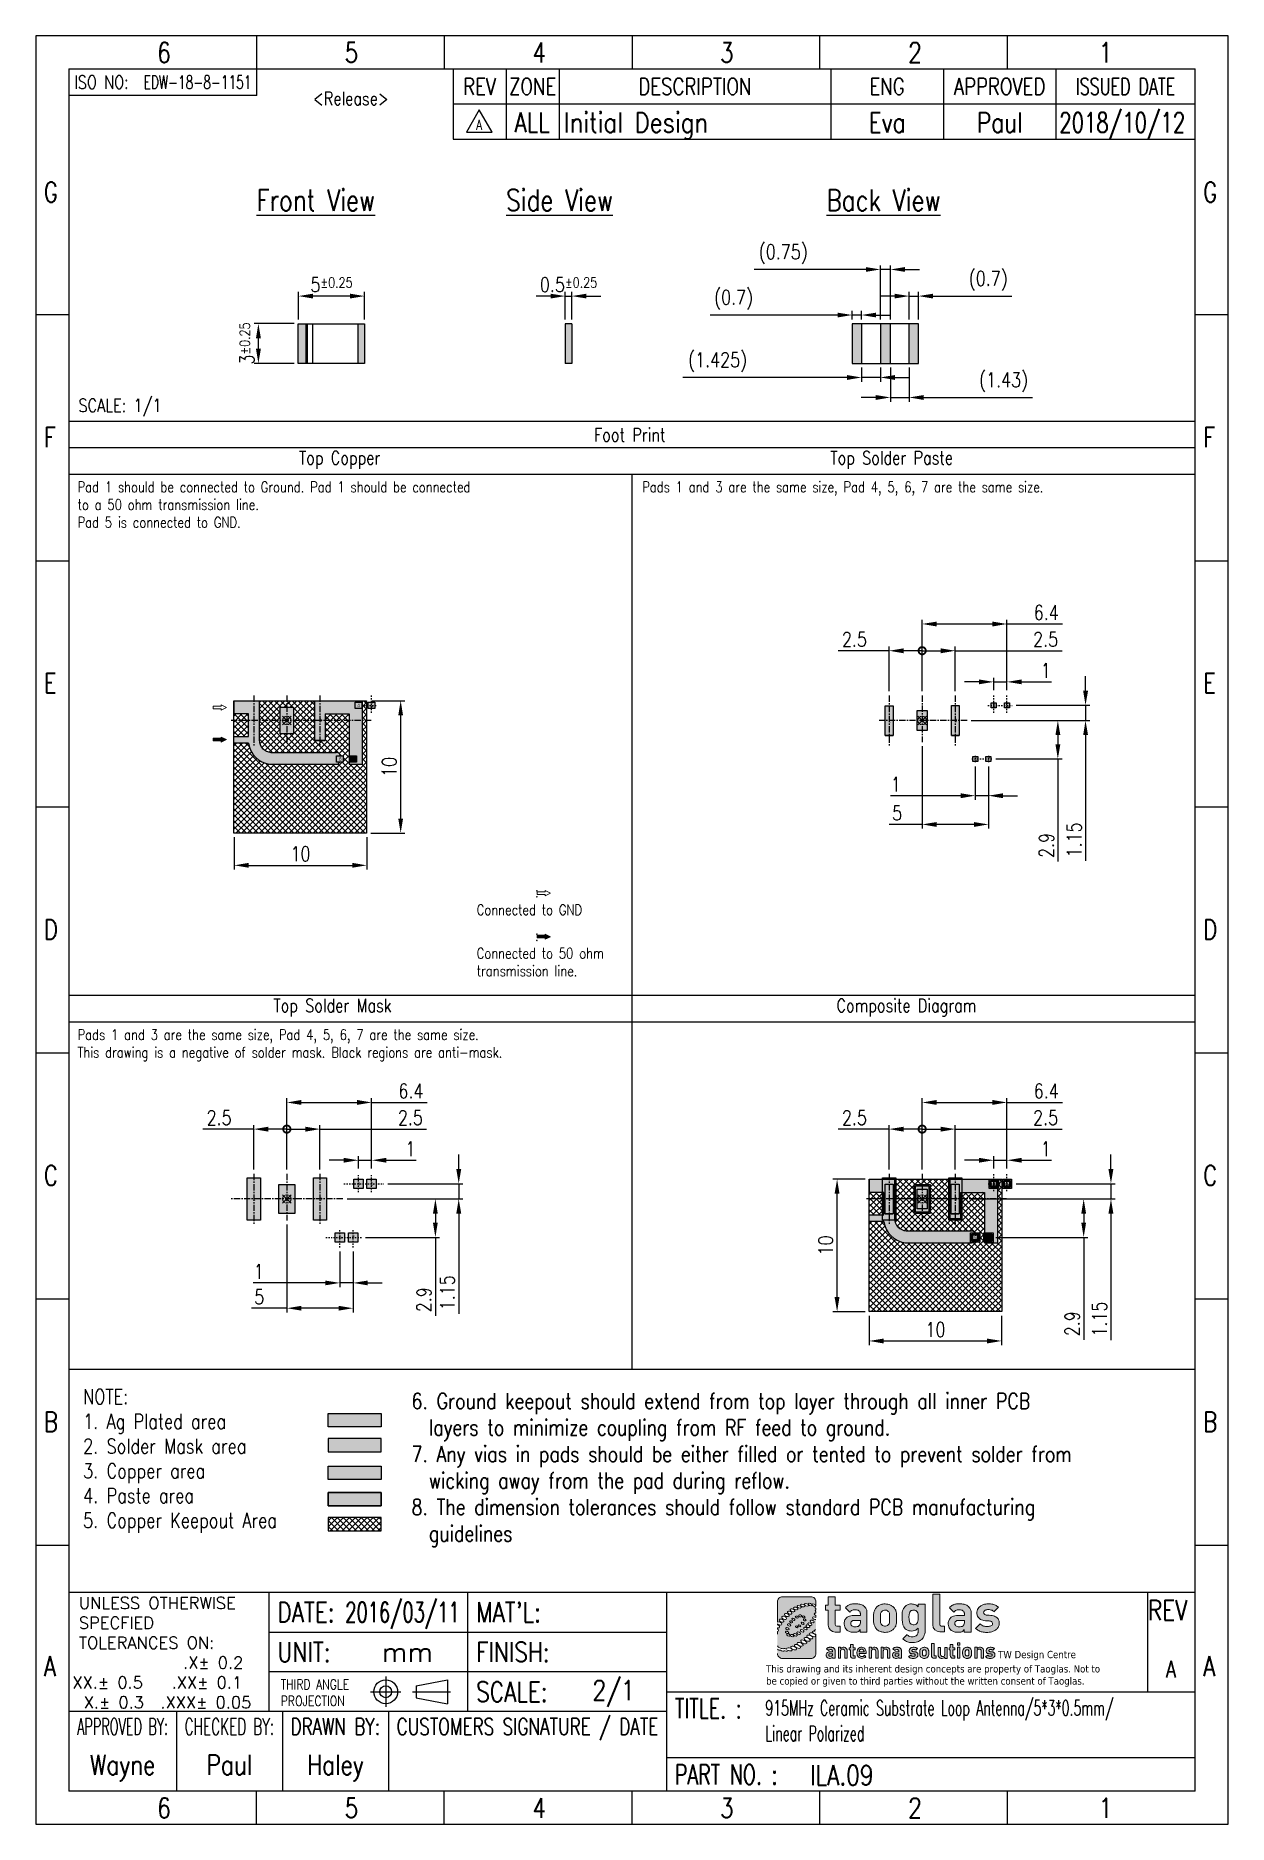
# Model space of a CAD drawing. Header units: millimetres. Extents: x 0 to 90, y 0 to 135.
import ezdxf
from ezdxf.enums import TextEntityAlignment as Align

# ---------------------------------------------------------------- set-up
doc = ezdxf.new("R2010")
doc.units = ezdxf.units.MM
doc.header["$LTSCALE"] = 0.5
doc.header["$PDMODE"] = 35
doc.header["$PDSIZE"] = 1
doc.linetypes.add('CENTER2', pattern=[28.575, 19.05, -3.175, 3.175, -3.175])
doc.linetypes.add('HIDDEN', pattern=[9.525, 6.35, -3.175])
for name, color, linetype, lineweight in [('AM_3', 6, 'HIDDEN', 20), ('AM_5', 3, 'Continuous', 13), ('BO', 7, 'Continuous', 30)]:
    doc.layers.add(name, color=color, linetype=linetype, lineweight=lineweight)
for name, color, linetype in [('Center', 1, 'CENTER2'), ('Continuous', 7, 'Continuous'), ('Dim', 2, 'Continuous'), ('Frame', 7, 'Continuous'), ('Section', 5, 'Continuous'), ('Text', 4, 'Continuous')]:
    doc.layers.add(name, color=color, linetype=linetype)
doc.styles.add('DIM', font='romans.shx', dxfattribs={"width": 0.8, "bigfont": '@extfont2.shx'})
doc.styles.add('ROMANS', font='romans.shx', dxfattribs={"width": 0.8, "bigfont": 'chineset.shx'})
doc.styles.get("Standard").update_dxf_attribs({"font": 'romans.shx', "width": 0.8, "bigfont": 'chineset.shx'})
doc.dimstyles.new('AM_ISO$0', dxfattribs={"dimtxt": 2.2, "dimasz": 2.2, "dimexe": 0.625, "dimexo": 0.625, "dimtad": 1, "dimdsep": 46, "dimtxsty": 'DIM', "dimcen": 0, "dimclrd": 256, "dimclrt": 256, "dimazin": 2, "dimtfac": 0.7, "dimtix": 1, "dimtmove": 0, "dimatfit": 3, "dimfxl": 1, "dimtolj": 2, "dimarcsym": 0})

msp = doc.modelspace()

# ---------------------------------------------------------------- texts
at = {"layer": 'Text', "color": 5, "insert": (20.9163, 130.7594), "char_height": 1, "width": 13.319352, "attachment_point": 1, "style": 'ROMANS'}
msp.add_mtext('<Release>', dxfattribs=at)
at = {"layer": 'Text', "attachment_point": 1, "style": 'ROMANS'}
for s, insert, char_height, width in [('{\\Fromans|c0;ALL}', (36.123, 129.2205), 1.5, 34.146219), ('{\\Fromans|c0;\\W0.6;915MHz Ceramic Substrate Loop Antenna/5*3*0.5mm/\\Fromans|c136;\\P\\Fromans|c0;Linear Polarized}', (55.0675, 9.3545), 1.152, 34.464733)]:
    msp.add_mtext(s, dxfattribs=dict(at, insert=insert, char_height=char_height, width=width))
at = {"layer": 'Text', "attachment_point": 1}
for s, insert, char_height, width in [('{\\Fromans|c136;\\LFront \\Fromans|c0;View \\fArial|b0|i0|c0|p34; }', (16.6619, 123.3893), 1.6, 94.768804), ('{\\Fromans|c136;\\LSide \\Fromans|c0;View \\fArial|b0|i0|c0|p34; }', (35.5005, 123.3893), 1.6, 94.768804), ('{\\Fromans|c136;\\LBack \\Fromans|c0;View \\fArial|b0|i0|c0|p34; }', (59.6744, 123.3893), 1.6, 94.768804), ('{\\Fromans|c0;SCALE: 1/1 }', (3.2231, 107.6028), 1, 59.230503), ('{\\Fromans|c0;Foot Print\\fArial|b0|i0|c0|p34;  }', (42.1387, 105.3851), 1, 59.230503), ('{\\Fromans|c0;Top Copper\\fArial|b0|i0|c0|p34;   }', (19.867, 103.6475), 1, 59.230503), ('{\\Fromans|c0;Top Solder Paste\\fArial|b0|i0|c0|p34;  }', (59.9715, 103.6475), 1, 59.230503), ('{\\Fromans|c136;Pad 1 should be connected to Ground. Pad 1 should be connected \\Pto a 50 ohm transmission line.\\PPad 5 is connected to GND.}', (3.1551, 101.3439), 0.8, 59.230503), ('{\\Fromans|c136;Pads 1 and 3 are the same size, Pad 4, 5, 6, 7 are the same size.}', (45.7709, 101.3439), 0.8, 59.230503), ('{\\Fromans|c0;          :\\PConnected to \\Fromans|c136;GND}', (33.2821, 70.7563), 0.8, 19.739923), ('{\\Fromans|c0;\\C256;          :\\PConnected to 50 ohm \\Ptransmission line.\\fArial|b0|i0|c0|p34;\\C64; }', (33.2821, 67.4782), 0.8, 19.739923), ('{\\Fromans|c0;Top Solder Mask \\fArial|b0|i0|c0|p34;  }', (17.935, 62.3038), 1, 59.230503), ('{\\Fromans|c0;Composite Diagram}', (60.435, 62.3038), 1, 59.230503), ('{\\Fromans|c136;Pads 1 and 3 are the same size, Pad 4, 5, 6, 7 are the same size.\\P\\Fromans|c0;This drawing is a negative of solder mask. Black regions are anti-mask.\\fArial|b0|i0|c0|p34;  }', (3.1551, 60.0002), 0.8, 59.230503), ('{\\Fromans|c0;NOTE:\\P1. Ag Plated area\\P2. Solder Mask area\\P3. Copper area\\P4. Paste area\\P5. Copper Keepout Area\\fArial|b0|i0|c0|p34;\\H1.0714x; }', (3.5708, 32.8348), 1.12, 44.551695), ('{\\Fromans|c0;6. Ground keepout should extend from top layer through all inner PCB \\Fromans|c136;\\P  \\Fromans|c0;layers to minimize coupling from RF feed to ground. \\P7. Any vias in pads should be either filled or tented to prevent solder from \\P  wicking away from the pad during reflow.\\P8. The dimension tolerances should follow standard PCB manufacturing \\P  guidelines}', (28.3635, 32.5447), 1.2, 69.439615)]:
    msp.add_mtext(s, dxfattribs=dict(at, insert=insert, char_height=char_height, width=width))
at = {"layer": 'Text', "color": 64, "char_height": 0.26208, "width": 15.52313, "attachment_point": 1}
for s, insert in [('{\\fArial|b0|i0|c0|p34;4}', (24.2654, 84.5837)), ('{\\fArial|b0|i0|c0|p34;5}', (25.2841, 84.5837)), ('{\\fArial|b0|i0|c0|p34;4}', (72.2184, 84.5837)), ('{\\fArial|b0|i0|c0|p34;5}', (73.2371, 84.5837)), ('{\\fArial|b0|i0|c0|p34;1}', (16.3797, 83.4405)), ('{\\fArial|b0|i0|c0|p34;2}', (18.8797, 83.4405)), ('{\\fArial|b0|i0|c0|p34;3}', (21.3797, 83.4417)), ('{\\fArial|b0|i0|c0|p34;1}', (64.3326, 83.4405)), ('{\\fArial|b0|i0|c0|p34;2}', (66.8326, 83.4405)), ('{\\fArial|b0|i0|c0|p34;3}', (69.3326, 83.4417)), ('{\\fArial|b0|i0|c0|p34;6}', (22.8797, 80.546)), ('{\\fArial|b0|i0|c0|p34;7}', (23.8797, 80.546)), ('{\\fArial|b0|i0|c0|p34;6}', (70.8326, 80.546)), ('{\\fArial|b0|i0|c0|p34;7}', (71.8326, 80.546)), ('{\\fArial|b0|i0|c0|p34;1}', (16.3797, 47.3282)), ('{\\fArial|b0|i0|c0|p34;2}', (18.8797, 47.3282)), ('{\\fArial|b0|i0|c0|p34;3}', (21.3797, 47.3293)), ('{\\fArial|b0|i0|c0|p34;4}', (24.2654, 48.4714)), ('{\\fArial|b0|i0|c0|p34;5}', (25.2841, 48.4714)), ('{\\fArial|b0|i0|c0|p34;1}', (64.3315, 47.3271)), ('{\\fArial|b0|i0|c0|p34;2}', (66.8315, 47.3271)), ('{\\fArial|b0|i0|c0|p34;3}', (69.3315, 47.3282)), ('{\\fArial|b0|i0|c0|p34;4}', (72.2173, 48.4703)), ('{\\fArial|b0|i0|c0|p34;5}', (73.236, 48.4703)), ('{\\fArial|b0|i0|c0|p34;6}', (22.8797, 44.4337)), ('{\\fArial|b0|i0|c0|p34;7}', (23.8797, 44.4337)), ('{\\fArial|b0|i0|c0|p34;6}', (70.8315, 44.4326)), ('{\\fArial|b0|i0|c0|p34;7}', (71.8315, 44.4326))]:
    msp.add_mtext(s, dxfattribs=dict(at, insert=insert))

# ---------------------------------------------------------------- blocks, each defined once
blk = doc.blocks.new('standard-O')
at = {"layer": 'Frame', "linetype": 'ByBlock', "lineweight": 0}
h = blk.add_hatch(color=64, dxfattribs=at)
edge = h.paths.add_edge_path()
edge.add_ellipse((113.76, 26.41), major_axis=(-0.424, 0.106), ratio=0.469554, start_angle=38.6024, end_angle=369.9913, ccw=False)
edge.add_ellipse((113.17, 26.32), major_axis=(-0.352, 0.139), ratio=0.483562, start_angle=431.4429, end_angle=555.9813, ccw=False)
edge.add_ellipse((112.71, 26.33), major_axis=(-0.36, 0.116), ratio=0.483562, start_angle=390.1264, end_angle=532.7105, ccw=False)
edge.add_ellipse((112.22, 26.48), major_axis=(-0.36, 0.116), ratio=0.483562, start_angle=391.2922, end_angle=514.5088, ccw=False)
edge.add_line((111.95, 26.41), (111.95, 25.79))
edge.add_arc((112.72, 25.79), 0.766, 180, 270)
edge.add_line((112.72, 25.03), (117.01, 25.03))
edge.add_arc((117.01, 25.79), 0.766, 270, 360)
edge.add_line((117.77, 25.79), (117.77, 28.67))
edge.add_ellipse((117.63, 28.91), major_axis=(-0.374, 0.157), ratio=0.479635, start_angle=306.7365, end_angle=504.1894, ccw=False)
edge.add_ellipse((117.89, 29.13), major_axis=(-0.367, 0.171), ratio=0.479635, start_angle=321.8523, end_angle=384.9646, ccw=False)
edge.add_line((117.77, 29.37), (117.77, 30.92))
edge.add_ellipse((117.55, 31.11), major_axis=(-0.293, 0.115), ratio=0.589454, start_angle=220.4955, end_angle=521.6866, ccw=False)
edge.add_line((117.77, 31.19), (117.77, 31.49))
edge.add_ellipse((117.82, 31.67), major_axis=(-0.293, 0.115), ratio=0.589454, start_angle=305.0042, end_angle=456.1572, ccw=False)
edge.add_line((117.77, 31.87), (117.77, 32.09))
edge.add_ellipse((117.97, 32.19), major_axis=(-0.293, 0.115), ratio=0.589454, start_angle=337.3136, end_angle=407.2482, ccw=False)
edge.add_line((117.77, 32.38), (117.77, 32.56))
edge.add_ellipse((117.89, 32.7), major_axis=(-0.304, 0.118), ratio=0.55636, start_angle=320.5077, end_angle=432.9201, ccw=False)
edge.add_line((117.77, 32.91), (117.77, 33.57))
edge.add_arc((117.01, 33.57), 0.766, 0, 90)
edge.add_line((117.01, 34.34), (112.72, 34.34))
edge.add_arc((112.72, 33.57), 0.766, 90, 180)
edge.add_line((111.95, 33.57), (111.95, 30.52))
edge.add_ellipse((112.25, 30.31), major_axis=(-0.37, 0.132), ratio=0.55636, start_angle=34.0302, end_angle=343.5249, ccw=False)
edge.add_line((111.95, 30.23), (111.95, 30.1))
edge.add_ellipse((111.91, 29.89), major_axis=(-0.37, 0.132), ratio=0.55636, start_angle=119.2704, end_angle=279.2935, ccw=False)
edge.add_line((111.95, 29.65), (111.95, 29.5))
edge.add_ellipse((111.76, 29.35), major_axis=(-0.37, 0.132), ratio=0.55636, start_angle=148.5127, end_angle=237.1947, ccw=False)
edge.add_line((111.95, 29.11), (111.95, 28.88))
edge.add_ellipse((111.61, 28.87), major_axis=(-0.37, 0.132), ratio=0.55636, start_angle=172.2871, end_angle=202.1579, ccw=False)
edge.add_line((111.95, 28.69), (111.95, 26.91))
edge.add_ellipse((111.75, 26.8), major_axis=(-0.36, 0.116), ratio=0.483562, start_angle=180.9889, end_angle=226.7841, ccw=False)
edge.add_ellipse((112.22, 26.48), major_axis=(-0.36, 0.116), ratio=0.483562, start_angle=210.1264, end_angle=315.1306, ccw=False)
edge.add_ellipse((112.71, 26.33), major_axis=(-0.36, 0.116), ratio=0.483562, start_angle=249.9189, end_angle=334.5088, ccw=False)
edge.add_ellipse((113.17, 26.32), major_axis=(-0.352, 0.139), ratio=0.483562, start_angle=233.8435, end_angle=355.8575, ccw=False)
edge = h.paths.add_edge_path(flags=16)
edge.add_ellipse((113.6, 28.58), major_axis=(-0.253, 0.1), ratio=0.589454, start_angle=0, end_angle=360)
edge = h.paths.add_edge_path(flags=16)
edge.add_ellipse((114.16, 28.47), major_axis=(-0.253, 0.1), ratio=0.589454, start_angle=0, end_angle=360)
edge = h.paths.add_edge_path(flags=16)
edge.add_ellipse((113.4, 28.97), major_axis=(-0.253, 0.1), ratio=0.589454, start_angle=0, end_angle=360)
edge = h.paths.add_edge_path(flags=16)
edge.add_ellipse((114.65, 28.6), major_axis=(-0.266, 0.105), ratio=0.589454, start_angle=0, end_angle=360)
edge = h.paths.add_edge_path(flags=16)
edge.add_ellipse((113.46, 29.51), major_axis=(-0.253, 0.1), ratio=0.589454, start_angle=0, end_angle=360)
edge = h.paths.add_edge_path(flags=16)
edge.add_ellipse((114.4, 26.59), major_axis=(-0.436, 0.172), ratio=0.498125, start_angle=0, end_angle=360)
edge = h.paths.add_edge_path(flags=16)
edge.add_ellipse((114.98, 26.84), major_axis=(-0.441, 0.206), ratio=0.479635, start_angle=0, end_angle=360)
edge = h.paths.add_edge_path(flags=16)
edge.add_ellipse((115.38, 27.17), major_axis=(-0.45, 0.186), ratio=0.479635, start_angle=0, end_angle=360)
edge = h.paths.add_edge_path(flags=16)
edge.add_ellipse((115.16, 28.85), major_axis=(-0.266, 0.105), ratio=0.589454, start_angle=0, end_angle=360)
edge = h.paths.add_edge_path(flags=16)
edge.add_ellipse((113.71, 30.08), major_axis=(-0.253, 0.1), ratio=0.589454, start_angle=0, end_angle=360)
edge = h.paths.add_edge_path(flags=16)
edge.add_ellipse((115.92, 27.53), major_axis=(0.459, -0.191), ratio=0.469752, start_angle=0, end_angle=360, ccw=False)
edge = h.paths.add_edge_path(flags=16)
edge.add_ellipse((114.87, 29.8), major_axis=(-0.185, 0.086), ratio=0.589454, start_angle=0, end_angle=360)
edge = h.paths.add_edge_path(flags=16)
edge.add_ellipse((115.69, 29.19), major_axis=(-0.266, 0.105), ratio=0.589454, start_angle=0, end_angle=360)
edge = h.paths.add_edge_path(flags=16)
edge.add_ellipse((114.02, 30.56), major_axis=(-0.224, 0.105), ratio=0.589454, start_angle=0, end_angle=360)
edge = h.paths.add_edge_path(flags=16)
edge.add_ellipse((115.28, 29.94), major_axis=(-0.185, 0.086), ratio=0.589454, start_angle=0, end_angle=360)
edge = h.paths.add_edge_path(flags=16)
edge.add_ellipse((112.58, 30.75), major_axis=(-0.353, 0.126), ratio=0.55636, start_angle=0, end_angle=360)
edge = h.paths.add_edge_path(flags=16)
edge.add_ellipse((116.42, 27.9), major_axis=(-0.451, 0.182), ratio=0.479635, start_angle=0, end_angle=360)
edge = h.paths.add_edge_path(flags=16)
edge.add_ellipse((112.98, 31.16), major_axis=(-0.353, 0.126), ratio=0.55636, start_angle=0, end_angle=360)
edge = h.paths.add_edge_path(flags=16)
edge.add_ellipse((114.37, 30.94), major_axis=(-0.23, 0.09), ratio=0.589454, start_angle=0, end_angle=360)
edge = h.paths.add_edge_path(flags=16)
edge.add_ellipse((116.18, 29.55), major_axis=(-0.266, 0.105), ratio=0.589454, start_angle=0, end_angle=360)
edge = h.paths.add_edge_path(flags=16)
edge.add_ellipse((116.84, 28.26), major_axis=(0.465, -0.189), ratio=0.465178, start_angle=0, end_angle=360, ccw=False)
edge = h.paths.add_edge_path(flags=16)
edge.add_ellipse((115.76, 30.33), major_axis=(-0.204, 0.095), ratio=0.589454, start_angle=0, end_angle=360)
edge = h.paths.add_edge_path(flags=16)
edge.add_ellipse((113.37, 31.58), major_axis=(-0.353, 0.126), ratio=0.55636, start_angle=0, end_angle=360)
edge = h.paths.add_edge_path(flags=16)
edge.add_ellipse((114.87, 31.27), major_axis=(-0.23, 0.092), ratio=0.589454, start_angle=0, end_angle=360)
edge = h.paths.add_edge_path(flags=16)
edge.add_ellipse((116.56, 29.88), major_axis=(-0.293, 0.115), ratio=0.589454, start_angle=0, end_angle=360)
edge = h.paths.add_edge_path(flags=16)
edge.add_ellipse((117.25, 28.6), major_axis=(0.486, -0.191), ratio=0.446832, start_angle=0, end_angle=360, ccw=False)
edge = h.paths.add_edge_path(flags=16)
edge.add_ellipse((113.81, 31.95), major_axis=(-0.34, 0.122), ratio=0.55636, start_angle=0, end_angle=360)
edge = h.paths.add_edge_path(flags=16)
edge.add_ellipse((116.07, 30.84), major_axis=(-0.204, 0.095), ratio=0.589454, start_angle=0, end_angle=360)
edge = h.paths.add_edge_path(flags=16)
edge.add_ellipse((115.39, 31.46), major_axis=(-0.231, 0.088), ratio=0.589454, start_angle=0, end_angle=360)
edge = h.paths.add_edge_path(flags=16)
edge.add_ellipse((116.85, 30.19), major_axis=(-0.293, 0.115), ratio=0.589454, start_angle=0, end_angle=360)
edge = h.paths.add_edge_path(flags=16)
edge.add_ellipse((115.92, 31.29), major_axis=(-0.204, 0.095), ratio=0.589454, start_angle=0, end_angle=360)
edge = h.paths.add_edge_path(flags=16)
edge.add_ellipse((114.23, 32.29), major_axis=(-0.34, 0.122), ratio=0.55636, start_angle=0, end_angle=360)
edge = h.paths.add_edge_path(flags=16)
edge.add_ellipse((117.18, 30.61), major_axis=(-0.293, 0.115), ratio=0.589454, start_angle=0, end_angle=360)
edge = h.paths.add_edge_path(flags=16)
edge.add_ellipse((114.7, 32.58), major_axis=(-0.309, 0.112), ratio=0.55636, start_angle=0, end_angle=360)
edge = h.paths.add_edge_path(flags=16)
edge.add_ellipse((115.22, 32.82), major_axis=(-0.31, 0.108), ratio=0.55636, start_angle=0, end_angle=360)
edge = h.paths.add_edge_path(flags=16)
edge.add_ellipse((115.76, 33.01), major_axis=(-0.308, 0.114), ratio=0.55636, start_angle=0, end_angle=360)
edge = h.paths.add_edge_path(flags=16)
edge.add_ellipse((116.33, 33.12), major_axis=(-0.304, 0.124), ratio=0.55636, start_angle=0, end_angle=360)
edge = h.paths.add_edge_path(flags=16)
edge.add_ellipse((116.88, 33.17), major_axis=(-0.271, 0.126), ratio=0.55636, start_angle=0, end_angle=360)
edge = h.paths.add_edge_path(flags=16)
edge.add_ellipse((117.45, 33.08), major_axis=(-0.271, 0.126), ratio=0.55636, start_angle=0, end_angle=360)
h = blk.add_hatch(color=64, dxfattribs=at)
h.paths.add_polyline_path([(119.63, 33.07), (119.19, 33.07), (119.19, 32.3), (119.63, 32.3), (119.63, 30.07, 0.414214), (120.68, 29.02), (121.42, 29.02), (121.42, 29.9), (120.93, 29.9, -0.414214), (120.69, 30.14), (120.69, 32.3), (121.42, 32.3), (121.42, 33.07), (120.69, 33.07), (120.69, 34.34), (119.63, 34.34)])
edge = h.paths.add_edge_path()
edge.add_spline(control_points=[(122.88, 32.01), (122.91, 32.06), (122.99, 32.16), (123.16, 32.28), (123.51, 32.39), (123.9, 32.4), (124.26, 32.26), (124.38, 32.09), (124.46, 31.93), (124.47, 31.84), (124.47, 31.79)], knot_values=[0, 0, 0, 0, 0.276728, 0.546823, 0.901842, 1.848033, 2.198831, 2.53186, 2.762522, 2.953552, 2.953552, 2.953552, 2.953552], degree=3, periodic=0)
edge.add_line((124.47, 31.79), (124.47, 31.49))
edge.add_line((124.47, 31.49), (123.25, 31.49))
edge.add_spline(control_points=[(123.25, 31.49), (123.11, 31.48), (122.79, 31.44), (122.36, 31.18), (122.05, 30.73), (122, 30.23), (122.11, 29.7), (122.35, 29.42), (122.49, 29.25)], knot_values=[0, 0, 0, 0, 0.640555, 1.374696, 2.130691, 2.936976, 3.51902, 4.484135, 4.484135, 4.484135, 4.484135], degree=3, periodic=0)
edge.add_spline(control_points=[(122.49, 29.25), (122.64, 29.17), (122.97, 28.98), (123.58, 28.96), (124.17, 29.02), (124.38, 29.29), (124.45, 29.38)], knot_values=[0, 0, 0, 0, 0.726229, 1.657111, 2.635355, 3.120988, 3.120988, 3.120988, 3.120988], degree=3, periodic=0)
edge.add_line((124.45, 29.38), (124.45, 29.02))
edge.add_line((124.45, 29.02), (125.47, 29.02))
edge.add_line((125.47, 29.02), (125.47, 32.1))
edge.add_spline(control_points=[(125.47, 32.1), (125.44, 32.24), (125.4, 32.47), (125.19, 32.75), (124.91, 33.05), (124.5, 33.2), (123.99, 33.28), (123.56, 33.25), (123.15, 33.25), (122.9, 33.17), (122.67, 33.06), (122.44, 32.91), (122.29, 32.76), (122.21, 32.67)], knot_values=[0, 0, 0, 0, 0.613918, 1.017733, 1.512418, 2.379234, 2.837375, 3.769477, 4.262469, 4.631439, 4.927866, 5.346737, 5.853182, 5.853182, 5.853182, 5.853182], degree=3, periodic=0)
edge.add_line((122.21, 32.67), (122.88, 32.01))
edge = h.paths.add_edge_path()
edge.add_spline(control_points=[(129.95, 31.6), (129.94, 31.76), (129.92, 32.09), (129.7, 32.53), (129.39, 32.86), (129.02, 33.1), (128.64, 33.24), (128.37, 33.25), (128.24, 33.26)], knot_values=[0, 0, 0, 0, 0.71975, 1.407525, 2.105022, 2.715678, 3.292361, 3.876452, 3.876452, 3.876452, 3.876452], degree=3, periodic=0)
edge.add_spline(control_points=[(128.24, 33.26), (128.2, 33.26), (127.98, 33.26), (127.6, 33.18), (127.09, 32.98), (126.76, 32.57), (126.5, 32.12), (126.47, 31.78), (126.45, 31.6)], knot_values=[0, 0, 0, 0, 0.165888, 0.961156, 1.723881, 2.498384, 3.20717, 3.987391, 3.987391, 3.987391, 3.987391], degree=3, periodic=0)
edge.add_line((126.45, 31.6), (126.45, 30.63))
edge.add_spline(control_points=[(126.45, 30.63), (126.47, 30.45), (126.5, 30.11), (126.76, 29.65), (127.09, 29.25), (127.6, 29.04), (127.98, 28.96), (128.2, 28.97), (128.24, 28.97)], knot_values=[0, 0, 0, 0, 0.78022, 1.489006, 2.26351, 3.026235, 3.821503, 3.987391, 3.987391, 3.987391, 3.987391], degree=3, periodic=0)
edge.add_spline(control_points=[(128.24, 28.97), (128.37, 28.97), (128.64, 28.98), (129.02, 29.13), (129.39, 29.37), (129.7, 29.7), (129.92, 30.14), (129.94, 30.46), (129.95, 30.63)], knot_values=[0, 0, 0, 0, 0.584091, 1.160774, 1.77143, 2.468928, 3.156703, 3.876452, 3.876452, 3.876452, 3.876452], degree=3, periodic=0)
edge.add_line((129.95, 30.63), (129.95, 31.6))
edge = h.paths.add_edge_path()
edge.add_spline(control_points=[(133.22, 32.84), (133.15, 32.91), (132.91, 33.14), (132.36, 33.28), (131.73, 33.25), (131.41, 33.03), (131.26, 32.93)], knot_values=[0, 0, 0, 0, 0.436706, 1.434239, 2.36512, 3.118732, 3.118732, 3.118732, 3.118732], degree=3, periodic=0)
edge.add_spline(control_points=[(131.26, 32.93), (131.13, 32.77), (130.81, 32.38), (130.77, 31.61), (130.78, 30.64), (130.98, 29.22), (132.56, 29.04), (133.08, 29.49), (133.19, 29.59)], knot_values=[0, 0, 0, 0, 0.89115, 2.198435, 3.174115, 5.29753, 7.621293, 8.283409, 8.283409, 8.283409, 8.283409], degree=3, periodic=0)
edge.add_line((133.19, 29.59), (133.19, 28.97))
edge.add_spline(control_points=[(133.19, 28.97), (133.18, 28.91), (133.15, 28.77), (133.04, 28.59), (132.87, 28.41), (132.61, 28.31), (132.28, 28.29), (131.96, 28.32), (131.7, 28.47), (131.58, 28.58), (131.52, 28.62)], knot_values=[0, 0, 0, 0, 0.284979, 0.599689, 0.928093, 1.362562, 1.770427, 2.371084, 2.733631, 3.069014, 3.069014, 3.069014, 3.069014], degree=3, periodic=0)
edge.add_line((131.52, 28.62), (130.89, 27.99))
edge.add_spline(control_points=[(130.89, 27.99), (130.96, 27.93), (131.08, 27.81), (131.31, 27.65), (131.58, 27.52), (131.9, 27.44), (132.26, 27.4), (132.66, 27.43), (133.06, 27.52), (133.43, 27.66), (133.72, 27.88), (134.07, 28.3), (134.17, 28.69), (134.24, 28.98)], knot_values=[0, 0, 0, 0, 0.37291, 0.762196, 1.21558, 1.693139, 2.187522, 2.796313, 3.471414, 3.954553, 4.547334, 5.025669, 6.30563, 6.30563, 6.30563, 6.30563], degree=3, periodic=0)
edge.add_line((134.24, 28.98), (134.24, 33.2))
edge.add_line((134.24, 33.2), (133.22, 33.2))
edge.add_line((133.22, 33.2), (133.22, 32.84))
h.paths.add_polyline_path([(135.4, 30.09, 0.414214), (136.45, 29.04), (137.18, 29.04), (137.18, 29.92), (136.69, 29.92, -0.414214), (136.46, 30.16), (136.46, 34.73), (135.4, 34.73)])
edge = h.paths.add_edge_path()
edge.add_spline(control_points=[(138.58, 32.01), (138.62, 32.06), (138.7, 32.16), (138.87, 32.28), (139.21, 32.39), (139.6, 32.4), (139.97, 32.26), (140.09, 32.09), (140.17, 31.93), (140.18, 31.84), (140.18, 31.79)], knot_values=[0, 0, 0, 0, 0.276728, 0.546823, 0.901842, 1.848033, 2.198831, 2.53186, 2.762522, 2.953552, 2.953552, 2.953552, 2.953552], degree=3, periodic=0)
edge.add_line((140.18, 31.79), (140.18, 31.49))
edge.add_line((140.18, 31.49), (138.96, 31.49))
edge.add_spline(control_points=[(138.96, 31.49), (138.81, 31.48), (138.5, 31.44), (138.07, 31.18), (137.76, 30.73), (137.71, 30.23), (137.82, 29.7), (138.06, 29.42), (138.2, 29.25)], knot_values=[0, 0, 0, 0, 0.640555, 1.374696, 2.130691, 2.936976, 3.51902, 4.484135, 4.484135, 4.484135, 4.484135], degree=3, periodic=0)
edge.add_spline(control_points=[(138.2, 29.25), (138.35, 29.17), (138.68, 28.98), (139.29, 28.96), (139.88, 29.02), (140.09, 29.29), (140.16, 29.38)], knot_values=[0, 0, 0, 0, 0.726229, 1.657111, 2.635355, 3.120988, 3.120988, 3.120988, 3.120988], degree=3, periodic=0)
edge.add_line((140.16, 29.38), (140.16, 29.02))
edge.add_line((140.16, 29.02), (141.18, 29.02))
edge.add_line((141.18, 29.02), (141.18, 32.1))
edge.add_spline(control_points=[(141.18, 32.1), (141.15, 32.24), (141.1, 32.47), (140.9, 32.75), (140.62, 33.05), (140.21, 33.2), (139.7, 33.28), (139.27, 33.25), (138.86, 33.25), (138.61, 33.17), (138.38, 33.06), (138.14, 32.91), (138, 32.76), (137.92, 32.67)], knot_values=[0, 0, 0, 0, 0.613918, 1.017733, 1.512418, 2.379234, 2.837375, 3.769477, 4.262469, 4.631439, 4.927866, 5.346737, 5.853182, 5.853182, 5.853182, 5.853182], degree=3, periodic=0)
edge.add_line((137.92, 32.67), (138.58, 32.01))
edge = h.paths.add_edge_path()
edge.add_spline(control_points=[(145.3, 32.77), (145.22, 32.83), (145.02, 32.99), (144.57, 33.2), (143.93, 33.29), (143.28, 33.25), (142.73, 33.04), (142.37, 32.76), (142.13, 32.4), (142.05, 32), (142.07, 31.6), (142.23, 31.26), (142.47, 31.01), (142.77, 30.84), (143.15, 30.74), (143.54, 30.71), (143.89, 30.71), (144.14, 30.66), (144.34, 30.56), (144.44, 30.37), (144.42, 30.14), (144.27, 29.99), (144.06, 29.89), (143.8, 29.86), (143.5, 29.87), (143.21, 29.87), (142.91, 29.96), (142.7, 30.11), (142.57, 30.22), (142.54, 30.25)], knot_values=[0, 0, 0, 0, 0.426593, 1.13214, 2.118382, 3.234253, 3.961263, 4.664474, 5.226602, 5.805293, 6.426236, 6.920422, 7.427896, 7.918511, 8.443939, 9.136355, 9.609427, 9.982448, 10.239909, 10.580336, 10.849854, 11.172493, 11.471118, 11.848162, 12.32497, 12.754988, 13.142788, 13.678498, 13.866979, 13.866979, 13.866979, 13.866979], degree=3, periodic=0)
edge.add_line((142.54, 30.25), (141.86, 29.56))
edge.add_spline(control_points=[(141.86, 29.56), (142.02, 29.44), (142.32, 29.21), (142.89, 28.98), (143.56, 28.95), (144.23, 28.98), (144.77, 29.22), (145.14, 29.5), (145.37, 29.86), (145.45, 30.26), (145.43, 30.66), (145.27, 31), (145.04, 31.25), (144.73, 31.42), (144.35, 31.52), (143.96, 31.55), (143.61, 31.55), (143.36, 31.6), (143.16, 31.7), (143.07, 31.89), (143.08, 32.12), (143.23, 32.27), (143.44, 32.37), (143.67, 32.4), (143.94, 32.4), (144.21, 32.35), (144.48, 32.26), (144.59, 32.14), (144.63, 32.09)], knot_values=[0, 0, 0, 0, 0.841908, 1.648303, 2.662173, 3.780021, 4.520082, 5.223293, 5.785421, 6.364112, 6.985056, 7.479242, 7.986715, 8.47733, 9.002758, 9.695174, 10.168246, 10.541268, 10.798729, 11.139155, 11.408673, 11.731312, 12.029937, 12.406981, 12.715534, 13.233015, 13.617319, 13.911391, 13.911391, 13.911391, 13.911391], degree=3, periodic=0)
edge.add_line((144.63, 32.09), (145.3, 32.77))
edge = h.paths.add_edge_path(flags=16)
edge.add_spline(control_points=[(128.89, 31.6), (128.89, 31.65), (128.88, 31.77), (128.83, 31.96), (128.67, 32.17), (128.42, 32.32), (128.1, 32.33), (127.81, 32.24), (127.62, 32.03), (127.52, 31.81), (127.5, 31.66), (127.49, 31.6)], knot_values=[0, 0, 0, 0, 0.234419, 0.527388, 0.862863, 1.351646, 1.770572, 2.226103, 2.62316, 2.977198, 3.272596, 3.272596, 3.272596, 3.272596], degree=3, periodic=0)
edge.add_line((127.49, 31.6), (127.49, 30.63))
edge.add_spline(control_points=[(127.49, 30.63), (127.5, 30.56), (127.52, 30.42), (127.62, 30.2), (127.81, 29.99), (128.1, 29.9), (128.42, 29.91), (128.67, 30.06), (128.83, 30.26), (128.88, 30.46), (128.89, 30.58), (128.89, 30.63)], knot_values=[0, 0, 0, 0, 0.295398, 0.649437, 1.046494, 1.502025, 1.92095, 2.409733, 2.745208, 3.038178, 3.272596, 3.272596, 3.272596, 3.272596], degree=3, periodic=0)
edge.add_line((128.89, 30.63), (128.89, 31.6))
edge = h.paths.add_edge_path(flags=16)
edge.add_spline(control_points=[(123.51, 30.77), (123.45, 30.76), (123.34, 30.76), (123.19, 30.68), (123.06, 30.54), (123.01, 30.35), (123.03, 30.12), (123.17, 29.94), (123.39, 29.82), (123.67, 29.81), (123.98, 29.8), (124.25, 29.92), (124.43, 30.13), (124.45, 30.3), (124.47, 30.4)], knot_values=[0, 0, 0, 0, 0.253489, 0.462212, 0.723392, 1.057267, 1.309237, 1.691624, 2.004946, 2.383252, 2.913429, 3.342101, 3.646062, 4.073731, 4.073731, 4.073731, 4.073731], degree=3, periodic=0)
edge.add_line((124.47, 30.4), (124.47, 30.77))
edge.add_line((124.47, 30.77), (123.51, 30.77))
edge = h.paths.add_edge_path(flags=16)
edge.add_spline(control_points=[(139.21, 30.77), (139.16, 30.76), (139.05, 30.76), (138.9, 30.68), (138.77, 30.54), (138.72, 30.35), (138.74, 30.12), (138.88, 29.94), (139.09, 29.82), (139.38, 29.81), (139.69, 29.8), (139.96, 29.92), (140.14, 30.13), (140.16, 30.3), (140.18, 30.4)], knot_values=[0, 0, 0, 0, 0.253489, 0.462212, 0.723392, 1.057267, 1.309237, 1.691624, 2.004946, 2.383252, 2.913429, 3.342101, 3.646062, 4.073731, 4.073731, 4.073731, 4.073731], degree=3, periodic=0)
edge.add_line((140.18, 30.4), (140.18, 30.77))
edge.add_line((140.18, 30.77), (139.21, 30.77))
edge = h.paths.add_edge_path(flags=16)
edge.add_spline(control_points=[(131.81, 31.19), (131.81, 31.32), (131.81, 31.61), (131.9, 31.99), (132.13, 32.27), (132.41, 32.32), (132.7, 32.35), (132.96, 32.18), (133.18, 31.88), (133.21, 31.4), (133.21, 30.91), (133.11, 30.48), (132.91, 30.19), (132.64, 30.11), (132.39, 30.12), (132.13, 30.17), (131.89, 30.44), (131.83, 30.81), (131.82, 31.07), (131.81, 31.19)], knot_values=[0, 0, 0, 0, 0.574709, 1.273108, 1.694673, 2.054105, 2.499663, 2.898891, 3.365541, 4.070421, 4.939018, 5.543539, 5.994126, 6.404877, 6.687272, 7.112216, 7.520365, 8.181697, 8.686525, 8.686525, 8.686525, 8.686525], degree=3, periodic=0)
h = blk.add_hatch(color=253, dxfattribs=at)
edge = h.paths.add_edge_path()
edge.add_spline(control_points=[(120.66, 26.26), (120.65, 26.31), (120.63, 26.4), (120.55, 26.51), (120.44, 26.63), (120.28, 26.69), (120.08, 26.72), (119.91, 26.71), (119.75, 26.71), (119.65, 26.68), (119.56, 26.64), (119.47, 26.58), (119.41, 26.52), (119.38, 26.48)], knot_values=[0, 0, 0, 0, 0.343716, 0.5698, 0.84676, 1.332067, 1.588567, 2.110425, 2.386437, 2.593013, 2.758974, 2.993488, 3.277033, 3.277033, 3.277033, 3.277033], degree=3, periodic=0)
edge.add_line((119.38, 26.48), (119.64, 26.22))
edge.add_spline(control_points=[(119.64, 26.22), (119.66, 26.24), (119.69, 26.28), (119.76, 26.33), (119.89, 26.37), (120.04, 26.38), (120.18, 26.32), (120.23, 26.25), (120.26, 26.19), (120.27, 26.15), (120.27, 26.14)], knot_values=[0, 0, 0, 0, 0.154932, 0.306151, 0.504916, 1.034662, 1.231064, 1.417518, 1.546659, 1.653611, 1.653611, 1.653611, 1.653611], degree=3, periodic=0)
edge.add_line((120.27, 26.14), (120.27, 26.02))
edge.add_line((120.27, 26.02), (119.79, 26.02))
edge.add_spline(control_points=[(119.79, 26.02), (119.73, 26.01), (119.61, 26), (119.44, 25.9), (119.32, 25.72), (119.3, 25.53), (119.34, 25.32), (119.44, 25.21), (119.49, 25.14)], knot_values=[0, 0, 0, 0, 0.358629, 0.769654, 1.192914, 1.644331, 1.970201, 2.510541, 2.510541, 2.510541, 2.510541], degree=3, periodic=0)
edge.add_spline(control_points=[(119.49, 25.14), (119.55, 25.11), (119.68, 25.04), (119.92, 25.03), (120.15, 25.05), (120.23, 25.16), (120.26, 25.19)], knot_values=[0, 0, 0, 0, 0.406595, 0.92777, 1.475462, 1.747354, 1.747354, 1.747354, 1.747354], degree=3, periodic=0)
edge.add_line((120.26, 25.19), (120.26, 25.05))
edge.add_line((120.26, 25.05), (120.66, 25.05))
edge.add_line((120.66, 25.05), (120.66, 26.26))
edge = h.paths.add_edge_path(flags=16)
edge.add_line((120.27, 25.74), (120.27, 25.59))
edge.add_spline(control_points=[(120.27, 25.59), (120.26, 25.55), (120.25, 25.49), (120.18, 25.4), (120.07, 25.36), (119.95, 25.36), (119.84, 25.36), (119.76, 25.41), (119.7, 25.48), (119.7, 25.57), (119.72, 25.65), (119.77, 25.7), (119.83, 25.73), (119.87, 25.74), (119.89, 25.74)], knot_values=[0, 0, 0, 0, 0.23944, 0.409619, 0.649621, 0.946452, 1.158255, 1.333675, 1.547763, 1.688834, 1.875761, 2.021988, 2.138847, 2.280768, 2.280768, 2.280768, 2.280768], degree=3, periodic=0)
edge.add_line((119.89, 25.74), (120.27, 25.74))
edge = h.paths.add_edge_path()
edge.add_spline(control_points=[(121.48, 26.18), (121.49, 26.22), (121.52, 26.31), (121.65, 26.42), (121.84, 26.45), (122.07, 26.38), (122.11, 26.23), (122.13, 26.16)], knot_values=[0, 0, 0, 0, 0.248212, 0.609987, 0.959179, 1.4745, 1.877645, 1.877645, 1.877645, 1.877645], degree=3, periodic=0)
edge.add_line((122.13, 26.16), (122.13, 25.05))
edge.add_line((122.13, 25.05), (122.48, 25.05))
edge.add_line((122.48, 25.05), (122.48, 26.16))
edge.add_spline(control_points=[(122.48, 26.16), (122.47, 26.28), (122.45, 26.51), (122.17, 26.7), (121.88, 26.75), (121.64, 26.67), (121.53, 26.59), (121.48, 26.55)], knot_values=[0, 0, 0, 0, 0.716488, 1.321419, 1.995211, 2.51039, 2.856511, 2.856511, 2.856511, 2.856511], degree=3, periodic=0)
edge.add_line((121.48, 26.55), (121.48, 26.71))
edge.add_line((121.48, 26.71), (121.15, 26.71))
edge.add_line((121.15, 26.71), (121.15, 25.05))
edge.add_line((121.15, 25.05), (121.48, 25.05))
edge.add_line((121.48, 25.05), (121.48, 26.18))
h.paths.add_polyline_path([(123.39, 26.34), (123.67, 26.34), (123.67, 26.64), (123.39, 26.64), (123.39, 27.14), (122.97, 27.14), (122.97, 26.64), (122.8, 26.64), (122.8, 26.34), (122.97, 26.34), (122.97, 25.46, 0.414214), (123.38, 25.05), (123.67, 25.05), (123.67, 25.4), (123.48, 25.4, -0.414214), (123.39, 25.49)])
edge = h.paths.add_edge_path()
edge.add_spline(control_points=[(125.36, 25.79), (125.36, 25.88), (125.35, 26.06), (125.28, 26.39), (125.04, 26.66), (124.7, 26.75), (124.38, 26.71), (124.09, 26.48), (123.94, 26.06), (123.95, 25.6), (124.15, 25.24), (124.4, 25.08), (124.7, 25.02), (125.04, 25.06), (125.24, 25.2), (125.32, 25.26)], knot_values=[0, 0, 0, 0, 0.570678, 1.157717, 2.048086, 2.656553, 3.318256, 3.993089, 4.873842, 6.028255, 6.786664, 7.307089, 7.839492, 8.710171, 9.345812, 9.345812, 9.345812, 9.345812], degree=3, periodic=0)
edge.add_line((125.32, 25.26), (125.11, 25.5))
edge.add_spline(control_points=[(125.11, 25.5), (125.08, 25.47), (125.02, 25.41), (124.88, 25.33), (124.71, 25.31), (124.53, 25.33), (124.37, 25.44), (124.28, 25.61), (124.28, 25.73), (124.28, 25.79)], knot_values=[0, 0, 0, 0, 0.281739, 0.568089, 0.94221, 1.334072, 1.718781, 2.108759, 2.459803, 2.459803, 2.459803, 2.459803], degree=3, periodic=0)
edge.add_line((124.28, 25.79), (125.36, 25.79))
edge = h.paths.add_edge_path()
edge.add_spline(control_points=[(126.15, 26.18), (126.16, 26.22), (126.19, 26.31), (126.31, 26.42), (126.51, 26.45), (126.73, 26.38), (126.77, 26.23), (126.79, 26.16)], knot_values=[0, 0, 0, 0, 0.248212, 0.609987, 0.959179, 1.4745, 1.877645, 1.877645, 1.877645, 1.877645], degree=3, periodic=0)
edge.add_line((126.79, 26.16), (126.79, 25.05))
edge.add_line((126.79, 25.05), (127.14, 25.05))
edge.add_line((127.14, 25.05), (127.14, 26.16))
edge.add_spline(control_points=[(127.14, 26.16), (127.13, 26.28), (127.12, 26.51), (126.83, 26.7), (126.54, 26.75), (126.3, 26.67), (126.19, 26.59), (126.15, 26.55)], knot_values=[0, 0, 0, 0, 0.716488, 1.321419, 1.995211, 2.51039, 2.856511, 2.856511, 2.856511, 2.856511], degree=3, periodic=0)
edge.add_line((126.15, 26.55), (126.15, 26.71))
edge.add_line((126.15, 26.71), (125.81, 26.71))
edge.add_line((125.81, 26.71), (125.81, 25.05))
edge.add_line((125.81, 25.05), (126.15, 25.05))
edge.add_line((126.15, 25.05), (126.15, 26.18))
edge = h.paths.add_edge_path()
edge.add_spline(control_points=[(127.93, 26.18), (127.94, 26.22), (127.97, 26.31), (128.1, 26.42), (128.29, 26.45), (128.52, 26.38), (128.56, 26.23), (128.57, 26.16)], knot_values=[0, 0, 0, 0, 0.248212, 0.609987, 0.959179, 1.4745, 1.877645, 1.877645, 1.877645, 1.877645], degree=3, periodic=0)
edge.add_line((128.57, 26.16), (128.57, 25.05))
edge.add_line((128.57, 25.05), (128.92, 25.05))
edge.add_line((128.92, 25.05), (128.92, 26.16))
edge.add_spline(control_points=[(128.92, 26.16), (128.92, 26.28), (128.9, 26.51), (128.62, 26.7), (128.33, 26.75), (128.08, 26.67), (127.98, 26.59), (127.93, 26.55)], knot_values=[0, 0, 0, 0, 0.716488, 1.321419, 1.995211, 2.51039, 2.856511, 2.856511, 2.856511, 2.856511], degree=3, periodic=0)
edge.add_line((127.93, 26.55), (127.93, 26.71))
edge.add_line((127.93, 26.71), (127.59, 26.71))
edge.add_line((127.59, 26.71), (127.59, 25.05))
edge.add_line((127.59, 25.05), (127.93, 25.05))
edge.add_line((127.93, 25.05), (127.93, 26.18))
edge = h.paths.add_edge_path()
edge.add_spline(control_points=[(130.67, 26.26), (130.66, 26.31), (130.64, 26.4), (130.56, 26.51), (130.45, 26.63), (130.29, 26.69), (130.09, 26.72), (129.92, 26.71), (129.76, 26.71), (129.66, 26.68), (129.57, 26.64), (129.48, 26.58), (129.42, 26.52), (129.39, 26.48)], knot_values=[0, 0, 0, 0, 0.343716, 0.5698, 0.84676, 1.332067, 1.588567, 2.110425, 2.386437, 2.593013, 2.758974, 2.993488, 3.277033, 3.277033, 3.277033, 3.277033], degree=3, periodic=0)
edge.add_line((129.39, 26.48), (129.65, 26.22))
edge.add_spline(control_points=[(129.65, 26.22), (129.66, 26.24), (129.69, 26.28), (129.76, 26.33), (129.9, 26.37), (130.05, 26.38), (130.19, 26.32), (130.24, 26.25), (130.27, 26.19), (130.27, 26.15), (130.27, 26.14)], knot_values=[0, 0, 0, 0, 0.154932, 0.306151, 0.504916, 1.034662, 1.231064, 1.417518, 1.546659, 1.653611, 1.653611, 1.653611, 1.653611], degree=3, periodic=0)
edge.add_line((130.27, 26.14), (130.27, 26.02))
edge.add_line((130.27, 26.02), (129.8, 26.02))
edge.add_spline(control_points=[(129.8, 26.02), (129.74, 26.01), (129.62, 26), (129.45, 25.9), (129.33, 25.72), (129.31, 25.53), (129.35, 25.32), (129.44, 25.21), (129.5, 25.14)], knot_values=[0, 0, 0, 0, 0.358629, 0.769654, 1.192914, 1.644331, 1.970201, 2.510541, 2.510541, 2.510541, 2.510541], degree=3, periodic=0)
edge.add_spline(control_points=[(129.5, 25.14), (129.56, 25.11), (129.69, 25.04), (129.92, 25.03), (130.16, 25.05), (130.24, 25.16), (130.27, 25.19)], knot_values=[0, 0, 0, 0, 0.406595, 0.92777, 1.475462, 1.747354, 1.747354, 1.747354, 1.747354], degree=3, periodic=0)
edge.add_line((130.27, 25.19), (130.27, 25.05))
edge.add_line((130.27, 25.05), (130.67, 25.05))
edge.add_line((130.67, 25.05), (130.67, 26.26))
h.paths.add_polyline_path([(124.92, 26.33), (124.9, 26.35), (124.89, 26.37), (124.87, 26.38), (124.85, 26.39), (124.83, 26.4), (124.81, 26.41), (124.79, 26.42), (124.77, 26.43), (124.75, 26.43), (124.73, 26.44), (124.71, 26.44), (124.68, 26.44), (124.66, 26.44), (124.64, 26.44), (124.62, 26.44), (124.6, 26.44), (124.57, 26.44), (124.55, 26.43), (124.53, 26.42), (124.51, 26.41), (124.49, 26.4), (124.47, 26.39), (124.46, 26.38), (124.44, 26.36), (124.42, 26.35), (124.4, 26.33), (124.39, 26.32), (124.38, 26.3), (124.36, 26.28), (124.35, 26.26), (124.34, 26.24), (124.33, 26.22), (124.32, 26.2), (124.32, 26.18), (124.31, 26.16), (124.31, 26.14), (124.3, 26.12), (124.3, 26.1), (124.3, 26.07), (124.3, 26.05), (124.3, 26.03), (125.03, 26.03), (125.03, 26.05), (125.03, 26.07), (125.02, 26.1), (125.02, 26.12), (125.02, 26.14), (125.01, 26.16), (125, 26.18), (125, 26.2), (124.99, 26.22), (124.98, 26.24), (124.97, 26.26), (124.96, 26.28), (124.94, 26.3), (124.93, 26.32)], flags=0)
h.paths.add_polyline_path([(129.9, 25.74), (129.88, 25.74), (129.86, 25.73), (129.85, 25.73), (129.83, 25.73), (129.81, 25.72), (129.8, 25.72), (129.79, 25.71), (129.77, 25.7), (129.76, 25.69), (129.75, 25.67), (129.74, 25.66), (129.73, 25.65), (129.72, 25.63), (129.72, 25.62), (129.71, 25.6), (129.71, 25.58), (129.71, 25.57), (129.71, 25.55), (129.71, 25.53), (129.71, 25.52), (129.71, 25.5), (129.72, 25.49), (129.73, 25.47), (129.73, 25.46), (129.74, 25.44), (129.76, 25.43), (129.77, 25.42), (129.78, 25.41), (129.79, 25.4), (129.81, 25.39), (129.82, 25.38), (129.84, 25.38), (129.85, 25.37), (129.87, 25.37), (129.89, 25.36), (129.9, 25.36), (129.92, 25.36), (129.94, 25.36), (129.95, 25.36), (129.97, 25.36), (129.99, 25.36), (130, 25.36), (130.02, 25.36), (130.04, 25.36), (130.05, 25.36), (130.07, 25.36), (130.09, 25.37), (130.1, 25.37), (130.12, 25.38), (130.13, 25.38), (130.15, 25.39), (130.16, 25.4), (130.18, 25.41), (130.19, 25.42), (130.2, 25.43), (130.21, 25.44), (130.23, 25.45), (130.24, 25.46), (130.24, 25.48), (130.25, 25.49), (130.26, 25.51), (130.26, 25.52), (130.27, 25.54), (130.27, 25.56), (130.27, 25.57), (130.27, 25.59), (130.27, 25.74)], flags=0)
h = blk.add_hatch(color=253, dxfattribs=at)
edge = h.paths.add_edge_path()
edge.add_spline(control_points=[(131.76, 25.26), (131.82, 25.22), (131.94, 25.13), (132.17, 25.04), (132.43, 25.02), (132.69, 25.04), (132.9, 25.13), (133.05, 25.24), (133.14, 25.38), (133.17, 25.54), (133.16, 25.69), (133.1, 25.83), (133.01, 25.92), (132.89, 25.99), (132.74, 26.03), (132.59, 26.04), (132.45, 26.04), (132.35, 26.06), (132.27, 26.1), (132.24, 26.18), (132.24, 26.26), (132.3, 26.33), (132.38, 26.36), (132.47, 26.38), (132.58, 26.38), (132.69, 26.36), (132.79, 26.32), (132.83, 26.28), (132.85, 26.26)], knot_values=[0, 0, 0, 0, 0.329953, 0.645987, 1.043333, 1.481429, 1.771467, 2.047063, 2.267367, 2.494162, 2.737516, 2.931193, 3.130077, 3.322354, 3.528275, 3.79964, 3.985041, 4.131232, 4.232134, 4.365551, 4.471178, 4.597623, 4.714657, 4.862425, 4.98335, 5.186156, 5.336769, 5.452019, 5.452019, 5.452019, 5.452019], degree=3, periodic=0)
edge.add_line((132.85, 26.26), (133.11, 26.52))
edge.add_spline(control_points=[(133.11, 26.52), (133.08, 26.55), (133, 26.61), (132.83, 26.69), (132.58, 26.72), (132.32, 26.71), (132.1, 26.63), (131.96, 26.52), (131.87, 26.37), (131.84, 26.22), (131.85, 26.06), (131.91, 25.93), (132, 25.83), (132.12, 25.76), (132.27, 25.73), (132.42, 25.72), (132.56, 25.71), (132.66, 25.69), (132.74, 25.65), (132.77, 25.58), (132.77, 25.49), (132.71, 25.43), (132.63, 25.39), (132.52, 25.38), (132.41, 25.38), (132.29, 25.39), (132.17, 25.42), (132.09, 25.48), (132.04, 25.52), (132.03, 25.53)], knot_values=[0, 0, 0, 0, 0.167186, 0.443697, 0.830216, 1.267537, 1.55246, 1.828056, 2.048359, 2.275155, 2.518509, 2.712185, 2.91107, 3.103347, 3.309267, 3.580632, 3.766034, 3.912225, 4.013127, 4.146544, 4.252171, 4.378616, 4.49565, 4.643418, 4.830284, 4.998813, 5.150795, 5.360746, 5.434613, 5.434613, 5.434613, 5.434613], degree=3, periodic=0)
edge.add_line((132.03, 25.53), (131.76, 25.26))
edge = h.paths.add_edge_path()
edge.add_spline(control_points=[(134.13, 26.71), (134.12, 26.71), (134.03, 26.71), (133.88, 26.68), (133.68, 26.6), (133.55, 26.44), (133.45, 26.27), (133.44, 26.13), (133.43, 26.06)], knot_values=[0, 0, 0, 0, 0.065013, 0.376687, 0.675607, 0.979143, 1.256923, 1.5627, 1.5627, 1.5627, 1.5627], degree=3, periodic=0)
edge.add_line((133.43, 26.06), (133.43, 25.68))
edge.add_spline(control_points=[(133.43, 25.68), (133.44, 25.61), (133.45, 25.48), (133.55, 25.3), (133.68, 25.14), (133.88, 25.06), (134.03, 25.03), (134.12, 25.03), (134.13, 25.03)], knot_values=[0, 0, 0, 0, 0.305776, 0.583557, 0.887093, 1.186013, 1.497687, 1.5627, 1.5627, 1.5627, 1.5627], degree=3, periodic=0)
edge.add_spline(control_points=[(134.13, 25.03), (134.18, 25.03), (134.29, 25.04), (134.44, 25.09), (134.58, 25.19), (134.7, 25.32), (134.79, 25.49), (134.8, 25.62), (134.8, 25.68)], knot_values=[0, 0, 0, 0, 0.228912, 0.45492, 0.694242, 0.967598, 1.237145, 1.519222, 1.519222, 1.519222, 1.519222], degree=3, periodic=0)
edge.add_line((134.8, 25.68), (134.8, 26.06))
edge.add_spline(control_points=[(134.8, 26.06), (134.8, 26.13), (134.79, 26.25), (134.7, 26.43), (134.58, 26.56), (134.44, 26.65), (134.29, 26.71), (134.18, 26.71), (134.13, 26.71)], knot_values=[0, 0, 0, 0, 0.282077, 0.551624, 0.82498, 1.064302, 1.290311, 1.519222, 1.519222, 1.519222, 1.519222], degree=3, periodic=0)
h.paths.add_polyline_path([(135.61, 27.29), (135.19, 27.29), (135.19, 25.47, 0.414214), (135.61, 25.06), (135.89, 25.06), (135.89, 25.4), (135.7, 25.4, -0.414214), (135.61, 25.5)])
edge = h.paths.add_edge_path()
edge.add_spline(control_points=[(136.22, 25.59), (136.23, 25.47), (136.24, 25.25), (136.53, 25.05), (136.82, 25), (137.06, 25.08), (137.17, 25.17), (137.21, 25.2)], knot_values=[0, 0, 0, 0, 0.501542, 0.924993, 1.396648, 1.757273, 1.999557, 1.999557, 1.999557, 1.999557], degree=3, periodic=0)
edge.add_line((137.21, 25.2), (137.21, 25.04))
edge.add_line((137.21, 25.04), (137.55, 25.04))
edge.add_line((137.55, 25.04), (137.55, 26.7))
edge.add_line((137.55, 26.7), (137.21, 26.7))
edge.add_line((137.21, 26.7), (137.21, 25.57))
edge.add_spline(control_points=[(137.21, 25.57), (137.2, 25.53), (137.17, 25.44), (137.05, 25.33), (136.85, 25.3), (136.63, 25.37), (136.59, 25.52), (136.57, 25.59)], knot_values=[0, 0, 0, 0, 0.173748, 0.426991, 0.671425, 1.03215, 1.314352, 1.314352, 1.314352, 1.314352], degree=3, periodic=0)
edge.add_line((136.57, 25.59), (136.57, 26.7))
edge.add_line((136.57, 26.7), (136.22, 26.7))
edge.add_line((136.22, 26.7), (136.22, 25.59))
h.paths.add_polyline_path([(138.45, 26.34), (138.74, 26.34), (138.74, 26.64), (138.45, 26.64), (138.45, 27.14), (138.03, 27.14), (138.03, 26.64), (137.86, 26.64), (137.86, 26.34), (138.03, 26.34), (138.03, 25.46, 0.414214), (138.45, 25.05), (138.74, 25.05), (138.74, 25.4), (138.54, 25.4, -0.414214), (138.45, 25.49)])
h.paths.add_polyline_path([(139.13, 27.02), (139.51, 27.02), (139.51, 27.37), (139.13, 27.37)])
h.paths.add_polyline_path([(139.13, 25.05), (139.51, 25.05), (139.51, 26.71), (139.13, 26.71)])
edge = h.paths.add_edge_path()
edge.add_spline(control_points=[(141.27, 26.06), (141.27, 26.13), (141.26, 26.25), (141.17, 26.43), (141.05, 26.56), (140.91, 26.65), (140.76, 26.71), (140.65, 26.71), (140.6, 26.71)], knot_values=[0, 0, 0, 0, 0.282077, 0.551624, 0.82498, 1.064302, 1.290311, 1.519222, 1.519222, 1.519222, 1.519222], degree=3, periodic=0)
edge.add_spline(control_points=[(140.6, 26.71), (140.59, 26.71), (140.5, 26.71), (140.35, 26.68), (140.15, 26.6), (140.02, 26.44), (139.92, 26.27), (139.91, 26.13), (139.9, 26.06)], knot_values=[0, 0, 0, 0, 0.065013, 0.376687, 0.675607, 0.979143, 1.256923, 1.5627, 1.5627, 1.5627, 1.5627], degree=3, periodic=0)
edge.add_line((139.9, 26.06), (139.9, 25.68))
edge.add_spline(control_points=[(139.9, 25.68), (139.91, 25.61), (139.92, 25.48), (140.02, 25.3), (140.15, 25.14), (140.35, 25.06), (140.5, 25.03), (140.59, 25.03), (140.6, 25.03)], knot_values=[0, 0, 0, 0, 0.305776, 0.583557, 0.887093, 1.186013, 1.497687, 1.5627, 1.5627, 1.5627, 1.5627], degree=3, periodic=0)
edge.add_spline(control_points=[(140.6, 25.03), (140.65, 25.03), (140.76, 25.04), (140.91, 25.09), (141.05, 25.19), (141.17, 25.32), (141.26, 25.49), (141.27, 25.62), (141.27, 25.68)], knot_values=[0, 0, 0, 0, 0.228912, 0.45492, 0.694242, 0.967598, 1.237145, 1.519222, 1.519222, 1.519222, 1.519222], degree=3, periodic=0)
edge.add_line((141.27, 25.68), (141.27, 26.06))
edge = h.paths.add_edge_path()
edge.add_spline(control_points=[(142.08, 26.18), (142.09, 26.22), (142.12, 26.31), (142.25, 26.42), (142.44, 26.45), (142.66, 26.38), (142.71, 26.23), (142.72, 26.16)], knot_values=[0, 0, 0, 0, 0.173748, 0.426991, 0.671425, 1.03215, 1.314352, 1.314352, 1.314352, 1.314352], degree=3, periodic=0)
edge.add_line((142.72, 26.16), (142.72, 25.05))
edge.add_line((142.72, 25.05), (143.07, 25.05))
edge.add_line((143.07, 25.05), (143.07, 26.16))
edge.add_spline(control_points=[(143.07, 26.16), (143.07, 26.28), (143.05, 26.51), (142.76, 26.7), (142.47, 26.75), (142.23, 26.67), (142.12, 26.59), (142.08, 26.55)], knot_values=[0, 0, 0, 0, 0.501542, 0.924993, 1.396648, 1.757273, 1.999557, 1.999557, 1.999557, 1.999557], degree=3, periodic=0)
edge.add_line((142.08, 26.55), (142.08, 26.71))
edge.add_line((142.08, 26.71), (141.74, 26.71))
edge.add_line((141.74, 26.71), (141.74, 25.05))
edge.add_line((141.74, 25.05), (142.08, 25.05))
edge.add_line((142.08, 25.05), (142.08, 26.18))
edge = h.paths.add_edge_path()
edge.add_spline(control_points=[(144.73, 26.52), (144.7, 26.55), (144.62, 26.61), (144.45, 26.69), (144.19, 26.72), (143.94, 26.71), (143.72, 26.63), (143.58, 26.52), (143.49, 26.37), (143.46, 26.22), (143.46, 26.06), (143.53, 25.93), (143.62, 25.83), (143.74, 25.76), (143.89, 25.73), (144.04, 25.72), (144.18, 25.71), (144.27, 25.69), (144.36, 25.65), (144.39, 25.58), (144.38, 25.49), (144.33, 25.43), (144.24, 25.39), (144.14, 25.38), (144.03, 25.38), (143.91, 25.39), (143.79, 25.42), (143.71, 25.48), (143.66, 25.52), (143.65, 25.53)], knot_values=[0, 0, 0, 0, 0.167186, 0.443697, 0.830216, 1.267537, 1.55246, 1.828056, 2.048359, 2.275155, 2.518509, 2.712185, 2.91107, 3.103347, 3.309267, 3.580632, 3.766034, 3.912225, 4.013127, 4.146544, 4.252171, 4.378616, 4.49565, 4.643418, 4.830284, 4.998813, 5.150795, 5.360746, 5.434613, 5.434613, 5.434613, 5.434613], degree=3, periodic=0)
edge.add_line((143.65, 25.53), (143.38, 25.26))
edge.add_spline(control_points=[(143.38, 25.26), (143.44, 25.22), (143.56, 25.13), (143.79, 25.04), (144.05, 25.02), (144.31, 25.04), (144.52, 25.13), (144.67, 25.24), (144.76, 25.38), (144.79, 25.54), (144.78, 25.69), (144.72, 25.83), (144.63, 25.92), (144.51, 25.99), (144.36, 26.03), (144.21, 26.04), (144.07, 26.04), (143.97, 26.06), (143.89, 26.1), (143.85, 26.18), (143.86, 26.26), (143.92, 26.33), (144, 26.36), (144.09, 26.38), (144.2, 26.38), (144.3, 26.36), (144.41, 26.32), (144.45, 26.28), (144.47, 26.26)], knot_values=[0, 0, 0, 0, 0.329953, 0.645987, 1.043333, 1.481429, 1.771467, 2.047063, 2.267367, 2.494162, 2.737516, 2.931193, 3.130077, 3.322354, 3.528275, 3.79964, 3.985041, 4.131232, 4.232134, 4.365551, 4.471178, 4.597623, 4.714657, 4.862425, 4.98335, 5.186156, 5.336769, 5.452019, 5.452019, 5.452019, 5.452019], degree=3, periodic=0)
edge.add_line((144.47, 26.26), (144.73, 26.52))
edge = h.paths.add_edge_path(flags=16)
edge.add_spline(control_points=[(134.39, 26.06), (134.39, 26.08), (134.38, 26.13), (134.36, 26.2), (134.3, 26.29), (134.2, 26.34), (134.08, 26.35), (133.96, 26.31), (133.89, 26.23), (133.85, 26.14), (133.84, 26.09), (133.84, 26.06)], knot_values=[0, 0, 0, 0, 0.091871, 0.206689, 0.338165, 0.529724, 0.693905, 0.872433, 1.028044, 1.166795, 1.282565, 1.282565, 1.282565, 1.282565], degree=3, periodic=0)
edge.add_line((133.84, 26.06), (133.84, 25.68))
edge.add_spline(control_points=[(133.84, 25.68), (133.84, 25.66), (133.85, 25.6), (133.89, 25.51), (133.96, 25.43), (134.08, 25.4), (134.2, 25.4), (134.3, 25.46), (134.36, 25.54), (134.38, 25.61), (134.39, 25.66), (134.39, 25.68)], knot_values=[0, 0, 0, 0, 0.11577, 0.254521, 0.410132, 0.588659, 0.75284, 0.944399, 1.075876, 1.190693, 1.282565, 1.282565, 1.282565, 1.282565], degree=3, periodic=0)
edge.add_line((134.39, 25.68), (134.39, 26.06))
edge = h.paths.add_edge_path(flags=16)
edge.add_spline(control_points=[(140.86, 26.06), (140.86, 26.08), (140.85, 26.13), (140.83, 26.2), (140.77, 26.29), (140.67, 26.34), (140.55, 26.35), (140.43, 26.31), (140.36, 26.23), (140.32, 26.14), (140.31, 26.09), (140.31, 26.06)], knot_values=[0, 0, 0, 0, 0.091871, 0.206689, 0.338165, 0.529724, 0.693905, 0.872433, 1.028044, 1.166795, 1.282565, 1.282565, 1.282565, 1.282565], degree=3, periodic=0)
edge.add_line((140.31, 26.06), (140.31, 25.68))
edge.add_spline(control_points=[(140.31, 25.68), (140.31, 25.66), (140.32, 25.6), (140.36, 25.51), (140.43, 25.43), (140.55, 25.4), (140.67, 25.4), (140.77, 25.46), (140.83, 25.54), (140.85, 25.61), (140.86, 25.66), (140.86, 25.68)], knot_values=[0, 0, 0, 0, 0.11577, 0.254521, 0.410132, 0.588659, 0.75284, 0.944399, 1.075876, 1.190693, 1.282565, 1.282565, 1.282565, 1.282565], degree=3, periodic=0)
edge.add_line((140.86, 25.68), (140.86, 26.06))
at = {"layer": 'Frame'}
for p, q in [((180, 270), (0, 270)), ((0, 270), (0, 0)), ((33.35, 265), (33.35, 270)), ((61.68, 265), (61.68, 270)), ((90.01, 270), (90.01, 265)), ((118.34, 265), (118.34, 270)), ((146.67, 265), (146.67, 270)), ((180, 0), (180, 270)), ((5, 265), (5, 5)), ((5, 265), (175, 265)), ((33.35, 261), (33.35, 265)), ((63, 265), (63, 254.4)), ((71, 265), (71, 254.4)), ((79, 265), (79, 254.4)), ((120, 265), (120, 254.4)), ((137, 265), (137, 254.4)), ((154, 265), (154, 254.4)), ((175, 5), (175, 265)), ((33.35, 261), (5, 261)), ((63, 259.7), (175, 259.7)), ((63, 254.4), (175, 254.4)), ((0, 227.9), (5, 227.9)), ((175, 227.9), (180, 227.9)), ((0, 190.75), (5, 190.75)), ((175, 190.75), (180, 190.75)), ((0, 153.6), (5, 153.6)), ((175, 153.6), (180, 153.6)), ((0, 116.45), (5, 116.45)), ((175, 116.45), (180, 116.45)), ((0, 79.3), (5, 79.3)), ((175, 79.3), (180, 79.3)), ((0, 42.15), (5, 42.15)), ((175, 42.15), (180, 42.15)), ((175, 35), (5, 35)), ((35.22, 17), (35.22, 35)), ((65.22, 17), (65.22, 35)), ((95.22, 35), (95.22, 5)), ((167.8, 35), (167.8, 20)), ((35.22, 29), (95.22, 29)), ((95.22, 23), (35.22, 23)), ((57.44, 20.9), (62.15, 21.8)), ((62.15, 21.8), (62.15, 18.2)), ((57.44, 20.9), (57.44, 19.1)), ((57.44, 19.1), (62.15, 18.2)), ((95.22, 20), (175, 20)), ((95.22, 17), (5, 17)), ((21.22, 17), (21.22, 5)), ((37.22, 17), (37.22, 5)), ((53.22, 17), (53.22, 5)), ((95.22, 17), (95.22, 5)), ((175, 10), (95.22, 10)), ((175, 5), (5, 5)), ((33.33, 0), (33.33, 5)), ((61.66, 0), (61.66, 5)), ((90, 5), (90, 0)), ((118.33, 0), (118.33, 5)), ((146.67, 0), (146.67, 5)), ((0, 0), (180, 0))]:
    blk.add_line(p, q, dxfattribs=at)
at = {"layer": 'Frame', "color": 64, "linetype": 'ByBlock', "lineweight": 0}
for p, q in [((119.63, 33.07), (119.19, 33.07)), ((119.19, 33.07), (119.19, 32.3)), ((119.63, 33.07), (119.63, 34.34)), ((119.63, 34.34), (120.69, 34.34)), ((120.69, 34.34), (120.69, 33.07)), ((120.69, 33.07), (121.42, 33.07)), ((121.42, 33.07), (121.42, 32.3)), ((122.21, 32.67), (122.88, 32.01)), ((134.24, 33.2), (133.22, 33.2)), ((133.22, 33.2), (133.22, 32.84)), ((134.24, 28.98), (134.24, 33.2)), ((135.4, 34.73), (136.46, 34.73)), ((135.4, 34.73), (135.4, 30.09)), ((136.46, 34.73), (136.46, 30.16)), ((137.92, 32.67), (138.58, 32.01)), ((144.63, 32.09), (145.3, 32.77)), ((119.19, 32.3), (119.63, 32.3)), ((119.63, 32.3), (119.63, 30.07)), ((121.42, 32.3), (120.69, 32.3)), ((120.69, 32.3), (120.69, 30.14)), ((120.93, 29.9), (121.42, 29.9)), ((121.42, 29.9), (121.42, 29.02)), ((124.47, 31.49), (123.25, 31.49)), ((124.47, 30.77), (123.51, 30.77)), ((124.47, 31.79), (124.47, 31.49)), ((124.47, 30.4), (124.47, 30.77)), ((125.47, 32.1), (125.47, 29.02)), ((126.45, 31.6), (126.45, 30.63)), ((127.49, 31.6), (127.49, 30.63)), ((128.89, 31.6), (128.89, 30.63)), ((129.95, 31.6), (129.95, 30.63)), ((136.69, 29.92), (137.18, 29.92)), ((137.18, 29.92), (137.18, 29.04)), ((140.18, 31.49), (138.96, 31.49)), ((140.18, 30.77), (139.21, 30.77)), ((140.18, 31.79), (140.18, 31.49)), ((140.18, 30.4), (140.18, 30.77)), ((141.18, 32.1), (141.18, 29.02)), ((142.54, 30.25), (141.86, 29.56)), ((120.68, 29.02), (121.42, 29.02)), ((124.45, 29.02), (124.45, 29.38)), ((125.47, 29.02), (124.45, 29.02)), ((130.89, 27.99), (131.52, 28.62)), ((133.19, 28.97), (133.19, 29.59)), ((135.19, 27.29), (135.61, 27.29)), ((136.45, 29.04), (137.18, 29.04)), ((140.16, 29.02), (140.16, 29.38)), ((141.18, 29.02), (140.16, 29.02))]:
    blk.add_line(p, q, dxfattribs=at)
at = {"layer": 'Frame', "color": 253, "linetype": 'ByBlock', "lineweight": 0}
for p, q in [((122.97, 26.64), (122.97, 27.14)), ((122.97, 27.14), (123.39, 27.14)), ((123.39, 27.14), (123.39, 26.64)), ((135.19, 27.29), (135.19, 25.47)), ((135.61, 27.29), (135.61, 25.5)), ((138.03, 26.64), (138.03, 27.14)), ((138.03, 27.14), (138.45, 27.14)), ((138.45, 27.14), (138.45, 26.64)), ((119.38, 26.48), (119.64, 26.22)), ((120.27, 26.02), (119.79, 26.02)), ((120.27, 25.74), (119.89, 25.74)), ((120.26, 25.05), (120.26, 25.19)), ((120.66, 25.05), (120.26, 25.05)), ((120.27, 26.14), (120.27, 26.02)), ((120.27, 25.59), (120.27, 25.74)), ((120.66, 26.26), (120.66, 25.05)), ((121.48, 26.71), (121.15, 26.71)), ((121.15, 26.71), (121.15, 25.05)), ((121.15, 25.05), (121.48, 25.05)), ((121.48, 26.55), (121.48, 26.71)), ((121.48, 25.05), (121.48, 26.18)), ((122.13, 26.16), (122.13, 25.05)), ((122.13, 25.05), (122.48, 25.05)), ((122.48, 25.05), (122.48, 26.16)), ((122.97, 26.64), (122.8, 26.64)), ((122.8, 26.64), (122.8, 26.34)), ((122.8, 26.34), (122.97, 26.34)), ((122.97, 26.34), (122.97, 25.46)), ((123.38, 25.05), (123.67, 25.05)), ((123.39, 26.64), (123.67, 26.64)), ((123.67, 26.34), (123.39, 26.34)), ((123.39, 26.34), (123.39, 25.49)), ((123.48, 25.4), (123.67, 25.4)), ((123.67, 26.64), (123.67, 26.34)), ((123.67, 25.4), (123.67, 25.05)), ((124.28, 25.79), (125.36, 25.79)), ((124.3, 26.03), (125.03, 26.03)), ((125.11, 25.5), (125.32, 25.26)), ((126.15, 26.71), (125.81, 26.71)), ((125.81, 26.71), (125.81, 25.05)), ((125.81, 25.05), (126.15, 25.05)), ((126.15, 26.55), (126.15, 26.71)), ((126.15, 25.05), (126.15, 26.18)), ((126.79, 26.16), (126.79, 25.05)), ((126.79, 25.05), (127.14, 25.05)), ((127.14, 25.05), (127.14, 26.16)), ((127.93, 26.71), (127.59, 26.71)), ((127.59, 26.71), (127.59, 25.05)), ((127.59, 25.05), (127.93, 25.05)), ((127.93, 26.55), (127.93, 26.71)), ((127.93, 25.05), (127.93, 26.18)), ((128.57, 26.16), (128.57, 25.05)), ((128.57, 25.05), (128.92, 25.05)), ((128.92, 25.05), (128.92, 26.16)), ((129.39, 26.48), (129.65, 26.22)), ((130.27, 26.02), (129.8, 26.02)), ((130.27, 25.74), (129.9, 25.74)), ((130.27, 26.14), (130.27, 26.02)), ((130.27, 25.59), (130.27, 25.74)), ((130.27, 25.05), (130.27, 25.19)), ((130.67, 25.05), (130.27, 25.05)), ((130.67, 26.26), (130.67, 25.05)), ((132.03, 25.53), (131.76, 25.26)), ((132.85, 26.26), (133.11, 26.52)), ((133.43, 26.06), (133.43, 25.68)), ((133.84, 26.06), (133.84, 25.68)), ((134.39, 26.06), (134.39, 25.68)), ((134.8, 26.06), (134.8, 25.68)), ((135.61, 25.06), (135.89, 25.06)), ((135.7, 25.4), (135.89, 25.4)), ((135.89, 25.4), (135.89, 25.06)), ((136.57, 26.7), (136.22, 26.7)), ((136.22, 26.7), (136.22, 25.59)), ((136.57, 25.59), (136.57, 26.7)), ((137.55, 26.7), (137.21, 26.7)), ((137.21, 26.7), (137.21, 25.57)), ((137.21, 25.2), (137.21, 25.04)), ((137.21, 25.04), (137.55, 25.04)), ((137.55, 25.04), (137.55, 26.7)), ((138.03, 26.64), (137.86, 26.64)), ((137.86, 26.64), (137.86, 26.34)), ((137.86, 26.34), (138.03, 26.34)), ((138.03, 26.34), (138.03, 25.46)), ((138.45, 26.64), (138.74, 26.64)), ((138.74, 26.34), (138.45, 26.34)), ((138.45, 26.34), (138.45, 25.49)), ((138.45, 25.05), (138.74, 25.05)), ((138.54, 25.4), (138.74, 25.4)), ((138.74, 26.64), (138.74, 26.34)), ((138.74, 25.4), (138.74, 25.05)), ((139.9, 26.06), (139.9, 25.68)), ((140.31, 26.06), (140.31, 25.68)), ((140.86, 26.06), (140.86, 25.68)), ((141.27, 26.06), (141.27, 25.68)), ((142.08, 26.71), (141.74, 26.71)), ((141.74, 26.71), (141.74, 25.05)), ((141.74, 25.05), (142.08, 25.05)), ((142.08, 26.55), (142.08, 26.71)), ((142.08, 25.05), (142.08, 26.18)), ((142.72, 26.16), (142.72, 25.05)), ((142.72, 25.05), (143.07, 25.05)), ((143.07, 25.05), (143.07, 26.16)), ((143.65, 25.53), (143.38, 25.26)), ((144.47, 26.26), (144.73, 26.52))]:
    blk.add_line(p, q, dxfattribs=at)
at = {"layer": 'Frame', "ltscale": 0.3}
for p, q in [((52.82, 22.3), (52.82, 17.7)), ((50.52, 20), (55.12, 20)), ((56.89, 20), (62.62, 20))]:
    blk.add_line(p, q, dxfattribs=at)
at = {"layer": 'Frame', "color": 64, "linetype": 'ByBlock', "lineweight": 0}
for points in [[(111.95, 30.52), (111.95, 33.57, -0.414214), (112.72, 34.34), (117.01, 34.34, -0.414214), (117.77, 33.57), (117.77, 32.91)], [(117.77, 28.67), (117.77, 25.79, -0.414214), (117.01, 25.03), (112.72, 25.03, -0.414214), (111.95, 25.79)]]:
    blk.add_lwpolyline(points, format="xyb", dxfattribs=at)
for points in [[(117.77, 32.56), (117.77, 32.38)], [(111.95, 30.1), (111.95, 30.23)], [(117.77, 32.09), (117.77, 31.87)], [(117.77, 31.49), (117.77, 31.19)], [(111.95, 29.5), (111.95, 29.65)], [(111.95, 28.88), (111.95, 29.11)]]:
    blk.add_lwpolyline(points, dxfattribs=at)
at = {"layer": 'Frame', "color": 253, "linetype": 'ByBlock', "lineweight": 0}
for points in [[(139.13, 27.37), (139.51, 27.37), (139.51, 27.02), (139.13, 27.02)], [(139.13, 26.71), (139.51, 26.71), (139.51, 25.05), (139.13, 25.05)]]:
    blk.add_lwpolyline(points, close=True, dxfattribs=at)
at = {"layer": 'Frame'}
for radius in [1.8, 0.9]:
    blk.add_circle((52.82, 20), radius, dxfattribs=at)
at = {"layer": 'Frame', "color": 64, "linetype": 'ByBlock', "lineweight": 0}
for centre, radius in [((120.68, 30.07), 1.05), ((120.93, 30.14), 0.239), ((136.45, 30.09), 1.05), ((136.69, 30.16), 0.239)]:
    blk.add_arc(centre, radius, 180, 270, dxfattribs=at)
at = {"layer": 'Frame', "color": 253, "linetype": 'ByBlock', "lineweight": 0}
for centre, radius in [((123.38, 25.46), 0.413), ((123.48, 25.49), 0.0938), ((135.61, 25.47), 0.413), ((135.7, 25.5), 0.0938), ((138.45, 25.46), 0.413), ((138.54, 25.49), 0.0938)]:
    blk.add_arc(centre, radius, 180, 270, dxfattribs=at)
at = {"layer": 'Frame', "color": 64, "linetype": 'ByBlock', "lineweight": 0}
for centre, major_axis, ratio in [((114.23, 32.29), (-0.34, 0.122), 0.55636), ((114.7, 32.58), (-0.309, 0.112), 0.55636), ((115.22, 32.82), (-0.31, 0.108), 0.55636), ((115.76, 33.01), (-0.308, 0.114), 0.55636), ((116.33, 33.12), (-0.304, 0.124), 0.55636), ((116.88, 33.17), (-0.271, 0.126), 0.55636), ((117.45, 33.08), (-0.271, 0.126), 0.55636), ((112.58, 30.75), (-0.353, 0.126), 0.55636), ((112.98, 31.16), (-0.353, 0.126), 0.55636), ((113.37, 31.58), (-0.353, 0.126), 0.55636), ((113.46, 29.51), (-0.253, 0.1), 0.589454), ((113.71, 30.08), (-0.253, 0.1), 0.589454), ((113.81, 31.95), (-0.34, 0.122), 0.55636), ((114.02, 30.56), (-0.224, 0.105), 0.589454), ((114.37, 30.94), (-0.23, 0.09), 0.589454), ((114.87, 31.27), (-0.23, 0.092), 0.589454), ((114.87, 29.8), (-0.185, 0.086), 0.589454), ((115.28, 29.94), (-0.185, 0.086), 0.589454), ((115.39, 31.46), (-0.231, 0.088), 0.589454), ((115.76, 30.33), (-0.204, 0.095), 0.589454), ((115.92, 31.29), (-0.204, 0.095), 0.589454), ((116.07, 30.84), (-0.204, 0.095), 0.589454), ((116.18, 29.55), (-0.266, 0.105), 0.589454), ((116.56, 29.88), (-0.293, 0.115), 0.589454), ((116.85, 30.19), (-0.293, 0.115), 0.589454), ((117.18, 30.61), (-0.293, 0.115), 0.589454), ((113.4, 28.97), (-0.253, 0.1), 0.589454), ((113.6, 28.58), (-0.253, 0.1), 0.589454), ((114.16, 28.47), (-0.253, 0.1), 0.589454), ((114.65, 28.6), (-0.266, 0.105), 0.589454), ((114.98, 26.84), (-0.441, 0.206), 0.479635), ((115.16, 28.85), (-0.266, 0.105), 0.589454), ((115.38, 27.17), (-0.45, 0.186), 0.479635), ((115.69, 29.19), (-0.266, 0.105), 0.589454), ((116.42, 27.9), (-0.451, 0.182), 0.479635), ((114.4, 26.59), (-0.436, 0.172), 0.498125)]:
    blk.add_ellipse(centre, major_axis=major_axis, ratio=ratio, dxfattribs=at)
for centre, major_axis, ratio, start_param, end_param in [((117.89, 32.7), (-0.304, 0.118), 0.55636, 5.30621, 7.684673), ((112.25, 30.31), (-0.37, 0.132), 0.55636, 0.881652, 5.794607), ((111.91, 29.89), (-0.37, 0.132), 0.55636, 1.873077, 4.803182), ((117.55, 31.11), (-0.293, 0.115), 0.589454, 4.108222, 8.913148), ((117.82, 31.67), (-0.293, 0.115), 0.589454, 5.103884, 7.917486), ((117.97, 32.19), (-0.293, 0.115), 0.589454, 5.666323, 7.355048), ((111.76, 29.35), (-0.37, 0.132), 0.55636, 2.308205, 4.368054), ((111.61, 28.87), (-0.37, 0.132), 0.55636, 2.902808, 3.773451), ((117.63, 28.91), (-0.374, 0.157), 0.479635, 5.056158, 8.440671), ((117.89, 29.13), (-0.367, 0.171), 0.479635, 5.260605, 7.053688), ((111.75, 26.8), (-0.36, 0.116), 0.483562, 3.177272, 4.285926), ((112.22, 26.48), (-0.36, 0.116), 0.483562, 7.181951, 8.646434), ((112.22, 26.48), (-0.36, 0.116), 0.483562, 4.017668, 5.164589), ((112.71, 26.33), (-0.36, 0.116), 0.483562, 7.159261, 9.166171), ((112.71, 26.33), (-0.36, 0.116), 0.483562, 4.537419, 5.504842), ((113.17, 26.32), (-0.352, 0.139), 0.483562, 4.372732, 6.134514), ((113.17, 26.32), (-0.352, 0.139), 0.483562, 7.693052, 9.959483), ((113.76, 26.41), (-0.424, 0.106), 0.469554, 1.039136, 6.642121)]:
    blk.add_ellipse(centre, major_axis=major_axis, ratio=ratio, start_param=start_param, end_param=end_param, dxfattribs=at)
at = {"layer": 'Frame', "color": 64, "linetype": 'ByBlock', "lineweight": 0, "extrusion": (0, 0, -1)}
for centre, major_axis, ratio in [((115.92, 27.53), (0.459, -0.191), 0.469752), ((116.84, 28.26), (0.465, -0.189), 0.465178), ((117.25, 28.6), (0.486, -0.191), 0.446832)]:
    blk.add_ellipse(centre, major_axis=major_axis, ratio=ratio, dxfattribs=at)
at = {"layer": 'Frame', "color": 64, "linetype": 'ByBlock', "lineweight": 0}
for points, knots in [([(122.21, 32.67), (122.29, 32.76), (122.44, 32.91), (122.67, 33.06), (122.9, 33.17), (123.15, 33.25), (123.56, 33.25), (123.99, 33.28), (124.5, 33.2), (124.91, 33.05), (125.19, 32.75), (125.4, 32.47), (125.44, 32.24), (125.47, 32.1)], [0, 0, 0, 0, 0.346408, 0.632916, 0.835672, 1.088047, 1.425254, 2.062812, 2.37618, 2.969083, 3.307447, 3.583656, 4.003576, 4.003576, 4.003576, 4.003576]), ([(126.45, 31.6), (126.47, 31.78), (126.5, 32.12), (126.76, 32.57), (127.09, 32.98), (127.6, 33.18), (127.98, 33.26), (128.2, 33.26), (128.24, 33.26)], [0, 0, 0, 0, 0.533671, 1.01848, 1.548241, 2.069945, 2.613908, 2.727375, 2.727375, 2.727375, 2.727375]), ([(128.24, 33.26), (128.37, 33.25), (128.64, 33.24), (129.02, 33.1), (129.39, 32.86), (129.7, 32.53), (129.92, 32.09), (129.94, 31.76), (129.95, 31.6)], [0, 0, 0, 0, 0.399519, 0.79397, 1.211658, 1.688746, 2.159185, 2.651493, 2.651493, 2.651493, 2.651493]), ([(133.19, 29.59), (133.08, 29.49), (132.56, 29.04), (130.98, 29.22), (130.78, 30.64), (130.77, 31.61), (130.81, 32.38), (131.13, 32.77), (131.26, 32.93)], [0, 0, 0, 0, 0.452887, 2.042341, 3.494757, 4.162122, 5.056305, 5.665851, 5.665851, 5.665851, 5.665851]), ([(133.22, 32.84), (133.15, 32.91), (132.91, 33.14), (132.36, 33.28), (131.73, 33.25), (131.41, 33.03), (131.26, 32.93)], [0, 0, 0, 0, 0.298707, 0.981019, 1.617742, 2.133213, 2.133213, 2.133213, 2.133213]), ([(137.92, 32.67), (138, 32.76), (138.14, 32.91), (138.38, 33.06), (138.61, 33.17), (138.86, 33.25), (139.27, 33.25), (139.7, 33.28), (140.21, 33.2), (140.62, 33.05), (140.9, 32.75), (141.1, 32.47), (141.15, 32.24), (141.18, 32.1)], [0, 0, 0, 0, 0.346408, 0.632916, 0.835672, 1.088047, 1.425254, 2.062812, 2.37618, 2.969083, 3.307447, 3.583656, 4.003576, 4.003576, 4.003576, 4.003576]), ([(145.3, 32.77), (145.22, 32.83), (145.02, 32.99), (144.57, 33.2), (143.93, 33.29), (143.28, 33.25), (142.73, 33.04), (142.37, 32.76), (142.13, 32.4), (142.05, 32), (142.07, 31.6), (142.23, 31.26), (142.47, 31.01), (142.77, 30.84), (143.15, 30.74), (143.54, 30.71), (143.89, 30.71), (144.14, 30.66), (144.34, 30.56), (144.44, 30.37), (144.42, 30.14), (144.27, 29.99), (144.06, 29.89), (143.8, 29.86), (143.5, 29.87), (143.21, 29.87), (142.91, 29.96), (142.7, 30.11), (142.57, 30.22), (142.54, 30.25)], [0, 0, 0, 0, 0.29179, 0.774384, 1.448973, 2.212229, 2.709504, 3.1905, 3.574995, 3.97082, 4.395546, 4.733569, 5.080681, 5.416261, 5.775654, 6.249267, 6.572848, 6.827995, 7.004098, 7.23695, 7.4213, 7.641985, 7.846244, 8.104143, 8.430279, 8.724412, 8.989667, 9.356092, 9.485013, 9.485013, 9.485013, 9.485013]), ([(123.25, 31.49), (123.11, 31.48), (122.79, 31.44), (122.36, 31.18), (122.05, 30.73), (122, 30.23), (122.11, 29.7), (122.35, 29.42), (122.49, 29.25)], [0, 0, 0, 0, 0.438139, 0.940292, 1.457393, 2.008892, 2.40701, 3.067148, 3.067148, 3.067148, 3.067148]), ([(122.88, 32.01), (122.91, 32.06), (122.99, 32.16), (123.16, 32.28), (123.51, 32.39), (123.9, 32.4), (124.26, 32.26), (124.38, 32.09), (124.46, 31.93), (124.47, 31.84), (124.47, 31.79)], [0, 0, 0, 0, 0.189282, 0.374027, 0.61686, 1.264055, 1.504001, 1.731793, 1.889565, 2.02023, 2.02023, 2.02023, 2.02023]), ([(123.51, 30.77), (123.45, 30.76), (123.34, 30.76), (123.19, 30.68), (123.06, 30.54), (123.01, 30.35), (123.03, 30.12), (123.17, 29.94), (123.39, 29.82), (123.67, 29.81), (123.98, 29.8), (124.25, 29.92), (124.43, 30.13), (124.45, 30.3), (124.47, 30.4)], [0, 0, 0, 0, 0.173386, 0.316153, 0.4948, 0.723171, 0.895518, 1.157071, 1.371383, 1.630144, 1.992786, 2.285997, 2.493907, 2.786432, 2.786432, 2.786432, 2.786432]), ([(126.45, 30.63), (126.47, 30.45), (126.5, 30.11), (126.76, 29.65), (127.09, 29.25), (127.6, 29.04), (127.98, 28.96), (128.2, 28.97), (128.24, 28.97)], [0, 0, 0, 0, 0.533671, 1.01848, 1.548241, 2.069945, 2.613908, 2.727375, 2.727375, 2.727375, 2.727375]), ([(127.49, 31.6), (127.5, 31.66), (127.52, 31.81), (127.62, 32.03), (127.81, 32.24), (128.1, 32.33), (128.42, 32.32), (128.67, 32.17), (128.83, 31.96), (128.88, 31.77), (128.89, 31.65), (128.89, 31.6)], [0, 0, 0, 0, 0.202052, 0.444215, 0.715802, 1.027385, 1.31393, 1.648257, 1.877722, 2.078114, 2.238456, 2.238456, 2.238456, 2.238456]), ([(127.49, 30.63), (127.5, 30.56), (127.52, 30.42), (127.62, 30.2), (127.81, 29.99), (128.1, 29.9), (128.42, 29.91), (128.67, 30.06), (128.83, 30.26), (128.88, 30.46), (128.89, 30.58), (128.89, 30.63)], [0, 0, 0, 0, 0.202052, 0.444215, 0.715802, 1.027385, 1.31393, 1.648257, 1.877722, 2.078114, 2.238456, 2.238456, 2.238456, 2.238456]), ([(128.24, 28.97), (128.37, 28.97), (128.64, 28.98), (129.02, 29.13), (129.39, 29.37), (129.7, 29.7), (129.92, 30.14), (129.94, 30.46), (129.95, 30.63)], [0, 0, 0, 0, 0.399519, 0.79397, 1.211658, 1.688746, 2.159185, 2.651493, 2.651493, 2.651493, 2.651493]), ([(131.81, 31.19), (131.81, 31.32), (131.81, 31.61), (131.9, 31.99), (132.13, 32.27), (132.41, 32.32), (132.7, 32.35), (132.96, 32.18), (133.18, 31.88), (133.21, 31.4), (133.21, 30.91), (133.11, 30.48), (132.91, 30.19), (132.64, 30.11), (132.39, 30.12), (132.13, 30.17), (131.89, 30.44), (131.83, 30.81), (131.82, 31.07), (131.81, 31.19)], [0, 0, 0, 0, 0.393101, 0.870806, 1.159156, 1.405008, 1.709769, 1.982841, 2.30203, 2.784168, 3.378288, 3.791781, 4.099982, 4.380936, 4.574094, 4.864756, 5.14393, 5.59628, 5.941583, 5.941583, 5.941583, 5.941583]), ([(138.96, 31.49), (138.81, 31.48), (138.5, 31.44), (138.07, 31.18), (137.76, 30.73), (137.71, 30.23), (137.82, 29.7), (138.06, 29.42), (138.2, 29.25)], [0, 0, 0, 0, 0.438139, 0.940292, 1.457393, 2.008892, 2.40701, 3.067148, 3.067148, 3.067148, 3.067148]), ([(138.58, 32.01), (138.62, 32.06), (138.7, 32.16), (138.87, 32.28), (139.21, 32.39), (139.6, 32.4), (139.97, 32.26), (140.09, 32.09), (140.17, 31.93), (140.18, 31.84), (140.18, 31.79)], [0, 0, 0, 0, 0.189282, 0.374027, 0.61686, 1.264055, 1.504001, 1.731793, 1.889565, 2.02023, 2.02023, 2.02023, 2.02023]), ([(139.21, 30.77), (139.16, 30.76), (139.05, 30.76), (138.9, 30.68), (138.77, 30.54), (138.72, 30.35), (138.74, 30.12), (138.88, 29.94), (139.09, 29.82), (139.38, 29.81), (139.69, 29.8), (139.96, 29.92), (140.14, 30.13), (140.16, 30.3), (140.18, 30.4)], [0, 0, 0, 0, 0.173386, 0.316153, 0.4948, 0.723171, 0.895518, 1.157071, 1.371383, 1.630144, 1.992786, 2.285997, 2.493907, 2.786432, 2.786432, 2.786432, 2.786432]), ([(141.86, 29.56), (142.02, 29.44), (142.32, 29.21), (142.89, 28.98), (143.56, 28.95), (144.23, 28.98), (144.77, 29.22), (145.14, 29.5), (145.37, 29.86), (145.45, 30.26), (145.43, 30.66), (145.27, 31), (145.04, 31.25), (144.73, 31.42), (144.35, 31.52), (143.96, 31.55), (143.61, 31.55), (143.36, 31.6), (143.16, 31.7), (143.07, 31.89), (143.08, 32.12), (143.23, 32.27), (143.44, 32.37), (143.67, 32.4), (143.94, 32.4), (144.21, 32.35), (144.48, 32.26), (144.59, 32.14), (144.63, 32.09)], [0, 0, 0, 0, 0.575865, 1.12744, 1.820926, 2.585534, 3.091736, 3.572732, 3.957228, 4.353053, 4.777778, 5.115801, 5.462913, 5.798494, 6.157887, 6.631499, 6.95508, 7.210227, 7.38633, 7.619182, 7.803533, 8.024218, 8.228477, 8.486375, 8.697425, 9.051383, 9.314246, 9.515391, 9.515391, 9.515391, 9.515391]), ([(124.45, 29.38), (124.38, 29.29), (124.17, 29.02), (123.58, 28.96), (122.97, 28.98), (122.64, 29.17), (122.49, 29.25)], [0, 0, 0, 0, 0.332173, 1.001292, 1.638015, 2.134756, 2.134756, 2.134756, 2.134756]), ([(130.89, 27.99), (130.96, 27.93), (131.08, 27.81), (131.31, 27.65), (131.58, 27.52), (131.9, 27.44), (132.26, 27.4), (132.66, 27.43), (133.06, 27.52), (133.43, 27.66), (133.72, 27.88), (134.07, 28.3), (134.17, 28.69), (134.24, 28.98)], [0, 0, 0, 0, 0.25507, 0.521342, 0.831456, 1.158107, 1.496265, 1.912678, 2.374447, 2.704914, 3.110376, 3.437558, 4.313051, 4.313051, 4.313051, 4.313051]), ([(131.52, 28.62), (131.58, 28.58), (131.7, 28.47), (131.96, 28.32), (132.28, 28.29), (132.61, 28.31), (132.87, 28.41), (133.04, 28.59), (133.15, 28.77), (133.18, 28.91), (133.19, 28.97)], [0, 0, 0, 0, 0.229402, 0.477384, 0.888234, 1.167213, 1.46439, 1.689018, 1.90428, 2.099205, 2.099205, 2.099205, 2.099205]), ([(140.16, 29.38), (140.09, 29.29), (139.88, 29.02), (139.29, 28.96), (138.68, 28.98), (138.35, 29.17), (138.2, 29.25)], [0, 0, 0, 0, 0.332173, 1.001292, 1.638015, 2.134756, 2.134756, 2.134756, 2.134756])]:
    blk.add_open_spline(points, degree=3, knots=knots, dxfattribs=at)
at = {"layer": 'Frame', "color": 253, "linetype": 'ByBlock', "lineweight": 0}
for points, knots in [([(119.79, 26.02), (119.73, 26.01), (119.61, 26), (119.44, 25.9), (119.32, 25.72), (119.3, 25.53), (119.34, 25.32), (119.44, 25.21), (119.49, 25.14)], [0, 0, 0, 0, 0.171711, 0.36851, 0.571167, 0.787305, 0.943332, 1.202047, 1.202047, 1.202047, 1.202047]), ([(119.38, 26.48), (119.41, 26.52), (119.47, 26.58), (119.56, 26.64), (119.65, 26.68), (119.75, 26.71), (119.91, 26.71), (120.08, 26.72), (120.28, 26.69), (120.44, 26.63), (120.55, 26.51), (120.63, 26.4), (120.65, 26.31), (120.66, 26.26)], [0, 0, 0, 0, 0.135761, 0.248046, 0.327509, 0.426417, 0.558572, 0.808437, 0.93125, 1.163614, 1.296223, 1.404472, 1.569043, 1.569043, 1.569043, 1.569043]), ([(120.26, 25.19), (120.23, 25.16), (120.15, 25.05), (119.92, 25.03), (119.68, 25.04), (119.55, 25.11), (119.49, 25.14)], [0, 0, 0, 0, 0.130182, 0.3924168, 0.6419552, 0.836633, 0.836633, 0.836633, 0.836633]), ([(119.64, 26.22), (119.66, 26.24), (119.69, 26.28), (119.76, 26.33), (119.89, 26.37), (120.04, 26.38), (120.18, 26.32), (120.23, 26.25), (120.26, 26.19), (120.27, 26.15), (120.27, 26.14)], [0, 0, 0, 0, 0.0741815, 0.1465851, 0.2417538, 0.4953962, 0.5894335, 0.6787075, 0.7405402, 0.791749, 0.791749, 0.791749, 0.791749]), ([(119.89, 25.74), (119.87, 25.74), (119.83, 25.73), (119.77, 25.7), (119.72, 25.65), (119.7, 25.57), (119.7, 25.48), (119.76, 25.41), (119.84, 25.36), (119.95, 25.36), (120.07, 25.36), (120.18, 25.4), (120.25, 25.49), (120.26, 25.55), (120.27, 25.59)], [0, 0, 0, 0, 0.067952, 0.123904, 0.193917, 0.283418, 0.350963, 0.453468, 0.537459, 0.63887, 0.780993, 0.895906, 0.977388, 1.092032, 1.092032, 1.092032, 1.092032]), ([(121.48, 26.55), (121.53, 26.59), (121.64, 26.67), (121.88, 26.75), (122.17, 26.7), (122.45, 26.51), (122.47, 26.28), (122.48, 26.16)], [0, 0, 0, 0, 0.165722, 0.41239, 0.735002, 1.024643, 1.367697, 1.367697, 1.367697, 1.367697]), ([(121.48, 26.18), (121.49, 26.22), (121.52, 26.31), (121.65, 26.42), (121.84, 26.45), (122.07, 26.38), (122.11, 26.23), (122.13, 26.16)], [0, 0, 0, 0, 0.1188439, 0.2920617, 0.4592549, 0.7059904, 0.8990166, 0.8990166, 0.8990166, 0.8990166]), ([(125.36, 25.79), (125.36, 25.88), (125.35, 26.06), (125.28, 26.39), (125.04, 26.66), (124.7, 26.75), (124.38, 26.71), (124.09, 26.48), (123.94, 26.06), (123.95, 25.6), (124.15, 25.24), (124.4, 25.08), (124.7, 25.02), (125.04, 25.06), (125.24, 25.2), (125.32, 25.26)], [0, 0, 0, 0, 0.273241, 0.554315, 0.980624, 1.271958, 1.588781, 1.911891, 2.333595, 2.886328, 3.249455, 3.498634, 3.753549, 4.17043, 4.474775, 4.474775, 4.474775, 4.474775]), ([(125.11, 25.5), (125.08, 25.47), (125.02, 25.41), (124.88, 25.33), (124.71, 25.31), (124.53, 25.33), (124.37, 25.44), (124.28, 25.61), (124.28, 25.73), (124.28, 25.79)], [0, 0, 0, 0, 0.134897, 0.272001, 0.45113, 0.638754, 0.822952, 1.009674, 1.177754, 1.177754, 1.177754, 1.177754]), ([(124.3, 26.03), (124.3, 26.08), (124.3, 26.21), (124.41, 26.36), (124.55, 26.44), (124.68, 26.45), (124.81, 26.42), (124.92, 26.35), (124.98, 26.25), (125.02, 26.14), (125.03, 26.07), (125.03, 26.03)], [0, 0, 0, 0, 0.164241, 0.362664, 0.51453, 0.638406, 0.759446, 0.890298, 1.017796, 1.118671, 1.232624, 1.232624, 1.232624, 1.232624]), ([(126.15, 26.55), (126.19, 26.59), (126.3, 26.67), (126.54, 26.75), (126.83, 26.7), (127.12, 26.51), (127.13, 26.28), (127.14, 26.16)], [0, 0, 0, 0, 0.165722, 0.41239, 0.735002, 1.024643, 1.367697, 1.367697, 1.367697, 1.367697]), ([(126.15, 26.18), (126.16, 26.22), (126.19, 26.31), (126.31, 26.42), (126.51, 26.45), (126.73, 26.38), (126.77, 26.23), (126.79, 26.16)], [0, 0, 0, 0, 0.1188439, 0.2920617, 0.4592549, 0.7059904, 0.8990166, 0.8990166, 0.8990166, 0.8990166]), ([(127.93, 26.55), (127.98, 26.59), (128.08, 26.67), (128.33, 26.75), (128.62, 26.7), (128.9, 26.51), (128.92, 26.28), (128.92, 26.16)], [0, 0, 0, 0, 0.165722, 0.41239, 0.735002, 1.024643, 1.367697, 1.367697, 1.367697, 1.367697]), ([(127.93, 26.18), (127.94, 26.22), (127.97, 26.31), (128.1, 26.42), (128.29, 26.45), (128.52, 26.38), (128.56, 26.23), (128.57, 26.16)], [0, 0, 0, 0, 0.1188439, 0.2920617, 0.4592549, 0.7059904, 0.8990166, 0.8990166, 0.8990166, 0.8990166]), ([(129.8, 26.02), (129.74, 26.01), (129.62, 26), (129.45, 25.9), (129.33, 25.72), (129.31, 25.53), (129.35, 25.32), (129.44, 25.21), (129.5, 25.14)], [0, 0, 0, 0, 0.171711, 0.36851, 0.571167, 0.787305, 0.943332, 1.202047, 1.202047, 1.202047, 1.202047]), ([(129.39, 26.48), (129.42, 26.52), (129.48, 26.58), (129.57, 26.64), (129.66, 26.68), (129.76, 26.71), (129.92, 26.71), (130.09, 26.72), (130.29, 26.69), (130.45, 26.63), (130.56, 26.51), (130.64, 26.4), (130.66, 26.31), (130.67, 26.26)], [0, 0, 0, 0, 0.135761, 0.248046, 0.327509, 0.426417, 0.558572, 0.808437, 0.93125, 1.163614, 1.296223, 1.404472, 1.569043, 1.569043, 1.569043, 1.569043]), ([(130.27, 25.19), (130.24, 25.16), (130.16, 25.05), (129.92, 25.03), (129.69, 25.04), (129.56, 25.11), (129.5, 25.14)], [0, 0, 0, 0, 0.130182, 0.3924168, 0.6419552, 0.836633, 0.836633, 0.836633, 0.836633]), ([(129.65, 26.22), (129.66, 26.24), (129.69, 26.28), (129.76, 26.33), (129.9, 26.37), (130.05, 26.38), (130.19, 26.32), (130.24, 26.25), (130.27, 26.19), (130.27, 26.15), (130.27, 26.14)], [0, 0, 0, 0, 0.0741815, 0.1465851, 0.2417538, 0.4953962, 0.5894335, 0.6787075, 0.7405402, 0.791749, 0.791749, 0.791749, 0.791749]), ([(129.9, 25.74), (129.87, 25.74), (129.83, 25.73), (129.77, 25.7), (129.72, 25.65), (129.7, 25.57), (129.71, 25.48), (129.76, 25.41), (129.85, 25.36), (129.96, 25.36), (130.08, 25.36), (130.19, 25.4), (130.26, 25.49), (130.27, 25.55), (130.27, 25.59)], [0, 0, 0, 0, 0.067952, 0.123904, 0.193917, 0.283418, 0.350963, 0.453468, 0.537459, 0.63887, 0.780993, 0.895906, 0.977388, 1.092032, 1.092032, 1.092032, 1.092032]), ([(131.76, 25.26), (131.82, 25.22), (131.94, 25.13), (132.17, 25.04), (132.43, 25.02), (132.69, 25.04), (132.9, 25.13), (133.05, 25.24), (133.14, 25.38), (133.17, 25.54), (133.16, 25.69), (133.1, 25.83), (133.01, 25.92), (132.89, 25.99), (132.74, 26.03), (132.59, 26.04), (132.45, 26.04), (132.35, 26.06), (132.27, 26.1), (132.24, 26.18), (132.24, 26.26), (132.3, 26.33), (132.38, 26.36), (132.47, 26.38), (132.58, 26.38), (132.69, 26.36), (132.79, 26.32), (132.83, 26.28), (132.85, 26.26)], [0, 0, 0, 0, 0.225688, 0.441855, 0.71364, 1.013298, 1.211684, 1.400191, 1.550879, 1.706007, 1.872461, 2.004936, 2.140972, 2.27249, 2.41334, 2.598954, 2.725768, 2.825763, 2.89478, 2.986037, 3.058286, 3.144774, 3.224826, 3.325899, 3.408611, 3.547331, 3.65035, 3.729181, 3.729181, 3.729181, 3.729181]), ([(133.11, 26.52), (133.08, 26.55), (133, 26.61), (132.83, 26.69), (132.58, 26.72), (132.32, 26.71), (132.1, 26.63), (131.96, 26.52), (131.87, 26.37), (131.84, 26.22), (131.85, 26.06), (131.91, 25.93), (132, 25.83), (132.12, 25.76), (132.27, 25.73), (132.42, 25.72), (132.56, 25.71), (132.66, 25.69), (132.74, 25.65), (132.77, 25.58), (132.77, 25.49), (132.71, 25.43), (132.63, 25.39), (132.52, 25.38), (132.41, 25.38), (132.29, 25.39), (132.17, 25.42), (132.09, 25.48), (132.04, 25.52), (132.03, 25.53)], [0, 0, 0, 0, 0.114355, 0.303489, 0.567868, 0.866996, 1.061883, 1.25039, 1.401078, 1.556206, 1.72266, 1.855135, 1.991172, 2.122689, 2.263539, 2.449153, 2.575967, 2.675962, 2.744979, 2.836236, 2.908485, 2.994973, 3.075025, 3.176098, 3.303914, 3.419188, 3.523144, 3.66675, 3.717275, 3.717275, 3.717275, 3.717275]), ([(133.43, 26.06), (133.44, 26.13), (133.45, 26.27), (133.55, 26.44), (133.68, 26.6), (133.88, 26.68), (134.03, 26.71), (134.12, 26.71), (134.13, 26.71)], [0, 0, 0, 0, 0.209151, 0.399153, 0.606772, 0.811233, 1.024418, 1.068887, 1.068887, 1.068887, 1.068887]), ([(133.43, 25.68), (133.44, 25.61), (133.45, 25.48), (133.55, 25.3), (133.68, 25.14), (133.88, 25.06), (134.03, 25.03), (134.12, 25.03), (134.13, 25.03)], [0, 0, 0, 0, 0.209151, 0.399153, 0.606772, 0.811233, 1.024418, 1.068887, 1.068887, 1.068887, 1.068887]), ([(133.84, 26.06), (133.84, 26.09), (133.85, 26.14), (133.89, 26.23), (133.96, 26.31), (134.08, 26.35), (134.2, 26.34), (134.3, 26.29), (134.36, 26.2), (134.38, 26.13), (134.39, 26.08), (134.39, 26.06)], [0, 0, 0, 0, 0.0791864, 0.1740923, 0.2805301, 0.4026428, 0.5149429, 0.6459692, 0.7358989, 0.8144343, 0.8772741, 0.8772741, 0.8772741, 0.8772741]), ([(133.84, 25.68), (133.84, 25.66), (133.85, 25.6), (133.89, 25.51), (133.96, 25.43), (134.08, 25.4), (134.2, 25.4), (134.3, 25.46), (134.36, 25.54), (134.38, 25.61), (134.39, 25.66), (134.39, 25.68)], [0, 0, 0, 0, 0.0791864, 0.1740923, 0.2805301, 0.4026428, 0.5149429, 0.6459692, 0.7358989, 0.8144343, 0.8772741, 0.8772741, 0.8772741, 0.8772741]), ([(134.13, 26.71), (134.18, 26.71), (134.29, 26.71), (134.44, 26.65), (134.58, 26.56), (134.7, 26.43), (134.79, 26.25), (134.8, 26.13), (134.8, 26.06)], [0, 0, 0, 0, 0.156575, 0.311165, 0.474862, 0.661837, 0.846207, 1.039148, 1.039148, 1.039148, 1.039148]), ([(134.13, 25.03), (134.18, 25.03), (134.29, 25.04), (134.44, 25.09), (134.58, 25.19), (134.7, 25.32), (134.79, 25.49), (134.8, 25.62), (134.8, 25.68)], [0, 0, 0, 0, 0.156575, 0.311165, 0.474862, 0.661837, 0.846207, 1.039148, 1.039148, 1.039148, 1.039148]), ([(137.21, 25.2), (137.17, 25.17), (137.06, 25.08), (136.82, 25), (136.53, 25.05), (136.24, 25.25), (136.23, 25.47), (136.22, 25.59)], [0, 0, 0, 0, 0.165722, 0.41239, 0.735002, 1.024643, 1.367697, 1.367697, 1.367697, 1.367697]), ([(137.21, 25.57), (137.2, 25.53), (137.17, 25.44), (137.05, 25.33), (136.85, 25.3), (136.63, 25.37), (136.59, 25.52), (136.57, 25.59)], [0, 0, 0, 0, 0.1188439, 0.2920617, 0.4592549, 0.7059904, 0.8990166, 0.8990166, 0.8990166, 0.8990166]), ([(139.9, 26.06), (139.91, 26.13), (139.92, 26.27), (140.02, 26.44), (140.15, 26.6), (140.35, 26.68), (140.5, 26.71), (140.59, 26.71), (140.6, 26.71)], [0, 0, 0, 0, 0.209151, 0.399153, 0.606772, 0.811233, 1.024418, 1.068887, 1.068887, 1.068887, 1.068887]), ([(139.9, 25.68), (139.91, 25.61), (139.92, 25.48), (140.02, 25.3), (140.15, 25.14), (140.35, 25.06), (140.5, 25.03), (140.59, 25.03), (140.6, 25.03)], [0, 0, 0, 0, 0.209151, 0.399153, 0.606772, 0.811233, 1.024418, 1.068887, 1.068887, 1.068887, 1.068887]), ([(140.31, 26.06), (140.31, 26.09), (140.32, 26.14), (140.36, 26.23), (140.43, 26.31), (140.55, 26.35), (140.67, 26.34), (140.77, 26.29), (140.83, 26.2), (140.85, 26.13), (140.86, 26.08), (140.86, 26.06)], [0, 0, 0, 0, 0.0791864, 0.1740923, 0.2805301, 0.4026428, 0.5149429, 0.6459692, 0.7358989, 0.8144343, 0.8772741, 0.8772741, 0.8772741, 0.8772741]), ([(140.31, 25.68), (140.31, 25.66), (140.32, 25.6), (140.36, 25.51), (140.43, 25.43), (140.55, 25.4), (140.67, 25.4), (140.77, 25.46), (140.83, 25.54), (140.85, 25.61), (140.86, 25.66), (140.86, 25.68)], [0, 0, 0, 0, 0.0791864, 0.1740923, 0.2805301, 0.4026428, 0.5149429, 0.6459692, 0.7358989, 0.8144343, 0.8772741, 0.8772741, 0.8772741, 0.8772741]), ([(140.6, 26.71), (140.65, 26.71), (140.76, 26.71), (140.91, 26.65), (141.05, 26.56), (141.17, 26.43), (141.26, 26.25), (141.27, 26.13), (141.27, 26.06)], [0, 0, 0, 0, 0.156575, 0.311165, 0.474862, 0.661837, 0.846207, 1.039148, 1.039148, 1.039148, 1.039148]), ([(140.6, 25.03), (140.65, 25.03), (140.76, 25.04), (140.91, 25.09), (141.05, 25.19), (141.17, 25.32), (141.26, 25.49), (141.27, 25.62), (141.27, 25.68)], [0, 0, 0, 0, 0.156575, 0.311165, 0.474862, 0.661837, 0.846207, 1.039148, 1.039148, 1.039148, 1.039148]), ([(142.08, 26.55), (142.12, 26.59), (142.23, 26.67), (142.47, 26.75), (142.76, 26.7), (143.05, 26.51), (143.07, 26.28), (143.07, 26.16)], [0, 0, 0, 0, 0.165722, 0.41239, 0.735002, 1.024643, 1.367697, 1.367697, 1.367697, 1.367697]), ([(142.08, 26.18), (142.09, 26.22), (142.12, 26.31), (142.25, 26.42), (142.44, 26.45), (142.66, 26.38), (142.71, 26.23), (142.72, 26.16)], [0, 0, 0, 0, 0.1188439, 0.2920617, 0.4592549, 0.7059904, 0.8990166, 0.8990166, 0.8990166, 0.8990166]), ([(143.38, 25.26), (143.44, 25.22), (143.56, 25.13), (143.79, 25.04), (144.05, 25.02), (144.31, 25.04), (144.52, 25.13), (144.67, 25.24), (144.76, 25.38), (144.79, 25.54), (144.78, 25.69), (144.72, 25.83), (144.63, 25.92), (144.51, 25.99), (144.36, 26.03), (144.21, 26.04), (144.07, 26.04), (143.97, 26.06), (143.89, 26.1), (143.85, 26.18), (143.86, 26.26), (143.92, 26.33), (144, 26.36), (144.09, 26.38), (144.2, 26.38), (144.3, 26.36), (144.41, 26.32), (144.45, 26.28), (144.47, 26.26)], [0, 0, 0, 0, 0.225688, 0.441855, 0.71364, 1.013298, 1.211684, 1.400191, 1.550879, 1.706007, 1.872461, 2.004936, 2.140972, 2.27249, 2.41334, 2.598954, 2.725768, 2.825763, 2.89478, 2.986037, 3.058286, 3.144774, 3.224826, 3.325899, 3.408611, 3.547331, 3.65035, 3.729181, 3.729181, 3.729181, 3.729181]), ([(144.73, 26.52), (144.7, 26.55), (144.62, 26.61), (144.45, 26.69), (144.19, 26.72), (143.94, 26.71), (143.72, 26.63), (143.58, 26.52), (143.49, 26.37), (143.46, 26.22), (143.46, 26.06), (143.53, 25.93), (143.62, 25.83), (143.74, 25.76), (143.89, 25.73), (144.04, 25.72), (144.18, 25.71), (144.27, 25.69), (144.36, 25.65), (144.39, 25.58), (144.38, 25.49), (144.33, 25.43), (144.24, 25.39), (144.14, 25.38), (144.03, 25.38), (143.91, 25.39), (143.79, 25.42), (143.71, 25.48), (143.66, 25.52), (143.65, 25.53)], [0, 0, 0, 0, 0.114355, 0.303489, 0.567868, 0.866996, 1.061883, 1.25039, 1.401078, 1.556206, 1.72266, 1.855135, 1.991172, 2.122689, 2.263539, 2.449153, 2.575967, 2.675962, 2.744979, 2.836236, 2.908485, 2.994973, 3.075025, 3.176098, 3.303914, 3.419188, 3.523144, 3.66675, 3.717275, 3.717275, 3.717275, 3.717275])]:
    blk.add_open_spline(points, degree=3, knots=knots, dxfattribs=at)
at = {"layer": 'Frame', "width": 0.8}
for s, p in [('6', (18.32, 265.96)), ('5', (46.62, 265.96)), ('4', (74.95, 265.96)), ('3', (103.29, 265.96)), ('2', (131.69, 265.96)), ('1', (160.43, 265.96)), ('G', (1.2, 244.9)), ('G', (176.2, 244.9)), ('F', (176.2, 207.89)), ('E', (176.2, 170.79)), ('D', (176.2, 133.57)), ('C', (176.2, 96.46)), ('B', (176.2, 59.26)), ('A', (176.2, 22.35)), ('6', (18.32, 0.96)), ('5', (46.62, 0.96)), ('4', (74.95, 0.96)), ('3', (103.29, 0.96)), ('2', (131.69, 0.96)), ('1', (160.43, 0.96))]:
    blk.add_text(s, height=3, dxfattribs=at).set_placement(p)
at = {"layer": 'Frame', "style": 'ROMANS'}
for s, height, width, p in [('ISO NO:', 2, 0.8, (5.8, 262)), ('F', 3, 0.8, (1.2, 207.89)), ('E', 3, 0.8, (1.2, 170.79)), ('D', 3, 0.8, (1.2, 133.57)), ('C', 3, 0.8, (1.2, 96.46)), ('B', 3, 0.8, (1.2, 59.26)), ('DATE:', 3, 0.8, (36.47, 30.5)), ("MAT'L:", 3, 0.8, (66.47, 30.5)), ('REV', 3, 0.8, (167.86, 30.81)), ('UNIT:', 3, 0.8, (36.47, 24.5)), ('FINISH:', 3, 0.8, (66.47, 24.5)), ('A', 3, 0.8, (1.2, 22.35)), ('SCALE:', 3, 0.8, (66.47, 18.5)), ('TITLE. :', 3, 0.7, (96.47, 16)), ('PART NO. :', 3, 0.7, (96.47, 6))]:
    blk.add_text(s, height=height, dxfattribs=dict(at, width=width)).set_placement(p)
for s, width, p in [('REV', 0.8, (67, 262.35)), ('ZONE', 0.8, (75, 262.35)), ('DESCRIPTION', 0.8, (99.5, 262.35)), ('ENG', 0.8, (128.5, 262.35)), ('APPROVED', 0.8, (145.5, 262.35)), ('ISSUED DATE', 0.7, (164.5, 262.35))]:
    blk.add_text(s, height=2.5, dxfattribs=dict(at, width=width)).set_placement(p, align=Align.MIDDLE)
for s, p in [('UNLESS OTHERWISE', (6.5, 32.5)), ('SPECFIED', (6.5, 29.5)), ('TOLERANCES ON:', (6.5, 26.5)), ('.X%%P 0.2', (22.23, 23.5)), ('XX.%%P 0.5', (5.52, 20.5)), ('.XX%%P 0.1', (20.51, 20.5)), ('X.%%P 0.3', (7.23, 17.5)), ('.XXX%%P 0.05', (18.81, 17.5))]:
    blk.add_text(s, height=1.8, dxfattribs=at).set_placement(p)
for s, width, p, p2 in [('CUSTOMERS SIGNATURE / DATE', 0.651786, (54.47, 13.5), (93.97, 13.5)), ('APPROVED BY:', 0.50864, (6.24, 13.5), (19.97, 13.5)), ('CHECKED BY:', 0.540241, (22.47, 13.5), (35.97, 13.5)), ('DRAWN BY:', 0.659662, (38.47, 13.5), (51.97, 13.5))]:
    blk.add_text(s, height=2.5, dxfattribs=dict(at, width=width)).set_placement(p, p2, align=Align.FIT)
at = {"layer": 'Frame', "color": 64, "insert": (145.26, 26.17), "char_height": 1.1, "width": 24.4334, "attachment_point": 1, "style": 'ROMANS'}
blk.add_mtext('{\\fTahoma|b0|i0|c136|p34;\\W1;TW\\fTahoma|b0|i0|c0|p34; Design Centre}', dxfattribs=at)
at = {"layer": 'Frame', "insert": (36.97, 21.86), "char_height": 1.5, "width": 13.7874, "attachment_point": 1, "style": 'ROMANS'}
blk.add_mtext('THIRD ANGLE\\PPROJECTION', dxfattribs=at)
at = {"layer": 'Frame', "lineweight": 0, "insert": (110.24, 24.01), "char_height": 1.1, "width": 51.3815, "attachment_point": 1, "style": 'ROMANS'}
blk.add_mtext('{\\fTahoma|b0|i0|c0|p34;\\W1;This drawing and its inherent design concepts are property of Taoglas. Not to be copied or given to third parties without the written consent of Taoglas.}', dxfattribs=at)
at = {"layer": 'Text', "style": 'ROMANS'}
for tag, height, width, p, p2 in [('ISO.N0', 2, 0.667795, (16.27, 262), (32.55, 262)), ('DESCRIPTION-1', 3, 0.661062, (79.7, 255.4), (118.89, 255.4)), ('ISSUED_DATE-1', 3, 0.661486, (154.5, 255.4), (173.5, 255.4)), ('DATE', 3, 0.619429, (46.72, 30.5), (63.97, 30.5))]:
    blk.add_attdef(tag, text='', height=height, dxfattribs=dict(at, width=width)).set_placement(p, p2, align=Align.FIT)
at = {"layer": 'Text', "style": 'ROMANS', "width": 0.8}
for tag, p in [('ENG-1', (128.5, 255.4)), ('APPROVE-1', (145.5, 255.4)), ('ENG-2', (128.5, 250.1)), ('APPROVE-2', (145.5, 250.1)), ('ENG-3', (128.5, 244.8)), ('APPROVE-3', (145.5, 244.8)), ('ENG-4', (128.5, 239.5)), ('APPROVE-4', (145.56, 239.5)), ('ENG-5', (128.5, 234.2)), ('APPROVE-5', (145.5, 234.2)), ('APPROVED', (13.11, 7.48)), ('CHECKED', (29.22, 7.48)), ('DRAWN', (45.22, 7.48))]:
    blk.add_attdef(tag, text='', height=3, dxfattribs=at).set_placement(p, align=Align.CENTER)
at = {"layer": 'Text', "style": 'ROMANS'}
for tag, p, p2 in [('DESCRIPTION-2', (79.83, 250.1), (118.89, 250.1)), ('ISSUED_DATE-2', (154.5, 250.1), (173.5, 250.1)), ('DESCRIPTION-3', (79.83, 244.8), (118.89, 244.8)), ('ISSUED_DATE-3', (154.5, 244.8), (173.5, 244.8)), ('DESCRIPTION-4', (79.83, 239.5), (118.89, 239.5)), ('ISSUED_DATE-4', (154.5, 239.5), (173.5, 239.5)), ('DESCRIPTION-5', (79.83, 234.2), (118.89, 234.2)), ('ISSUED_DATE-5', (154.5, 234.2), (173.5, 234.2)), ('MATERIAL', (77.72, 30.5), (93.97, 30.5)), ('FINISH', (79.22, 24.5), (93.97, 24.5))]:
    blk.add_attdef(tag, text='', height=3, dxfattribs=at).set_placement(p, p2, align=Align.FIT)
blk.add_attdef(' mm ', text='', height=3, dxfattribs=at).set_placement((56.08, 26), align=Align.MIDDLE)
at = {"layer": 'Text', "style": 'ROMANS', "width": 0.8}
for tag, height, p in [('REV', 2.5, (171.37, 23.42)), ('SCALE', 3, (87.22, 20))]:
    blk.add_attdef(tag, text='', height=height, dxfattribs=at).set_placement(p, align=Align.MIDDLE)
for tag, p in [('TITLE.', (109.59, 15.93)), ('PART_NO', (116.88, 5.9))]:
    blk.add_attdef(tag, p, '', height=3, dxfattribs=at)
blk = doc.blocks.new('改版記號')
at = {"layer": 'Text', "color": 1}
blk.add_lwpolyline([(0, 3.38), (-1.95, 0), (1.95, 0)], close=True, dxfattribs=at)
at = {"layer": 'Text', "style": 'ROMANS', "width": 0.8}
blk.add_attdef('D01', text='', height=1.5, dxfattribs=at).set_placement((-0.03, 0.37), align=Align.CENTER)
blk = doc.blocks.new('*D7')
at = {"layer": 'Defpoints', "color": 0}
for p in [(25.07, 84.81), (24.98, 74.81), (27.54, 74.81)]:
    blk.add_point(p, dxfattribs=at)
at = {"layer": 'Dim'}
for p, q in [((25.38, 84.81), (27.85, 84.81)), ((27.54, 83.71), (27.54, 75.91)), ((25.29, 74.81), (27.85, 74.81))]:
    blk.add_line(p, q, dxfattribs=at)
for points in [[(27.36, 83.71), (27.72, 83.71), (27.54, 84.81)], [(27.36, 75.91), (27.72, 75.91), (27.54, 74.81)]]:
    blk.add_solid(points, dxfattribs=at)
at = {"layer": 'Dim', "insert": (26.68, 79.81), "char_height": 1.1, "attachment_point": 5, "rotation": 90, "style": 'ROMANS'}
blk.add_mtext('\\A2;10', dxfattribs=at)
blk = doc.blocks.new('*D22')
at = {"layer": 'Defpoints', "color": 0}
for p in [(19.82, 115.35), (19.82, 113.27), (24.82, 113.27)]:
    blk.add_point(p, dxfattribs=at)
at = {"layer": 'Dim'}
for p, q in [((19.82, 113.58), (19.82, 115.66)), ((23.72, 115.35), (20.92, 115.35)), ((24.82, 113.58), (24.82, 115.66))]:
    blk.add_line(p, q, dxfattribs=at)
for points in [[(20.92, 115.53), (20.92, 115.17), (19.82, 115.35)], [(23.72, 115.53), (23.72, 115.17), (24.82, 115.35)]]:
    blk.add_solid(points, dxfattribs=at)
at = {"layer": 'Dim', "insert": (22.32, 116.21), "char_height": 1.1, "attachment_point": 5, "style": 'ROMANS'}
blk.add_mtext('\\A2;5{\\H0.770000;±0.25}', dxfattribs=at)
blk = doc.blocks.new('*D23')
at = {"layer": 'Defpoints', "color": 0}
for p in [(16.8, 113.27), (19.82, 113.27), (19.82, 110.27)]:
    blk.add_point(p, dxfattribs=at)
at = {"layer": 'Dim'}
for p, q in [((19.5, 113.27), (16.49, 113.27)), ((16.8, 111.37), (16.8, 112.17)), ((19.5, 110.27), (16.49, 110.27))]:
    blk.add_line(p, q, dxfattribs=at)
for points in [[(16.62, 112.17), (16.99, 112.17), (16.8, 113.27)], [(16.62, 111.37), (16.99, 111.37), (16.8, 110.27)]]:
    blk.add_solid(points, dxfattribs=at)
at = {"layer": 'Dim', "insert": (15.94, 111.77), "char_height": 1.1, "attachment_point": 5, "rotation": 90, "style": 'ROMANS'}
blk.add_mtext('\\A2;3{\\H0.770000;±0.25}', dxfattribs=at)
blk = doc.blocks.new('*D24')
at = {"layer": 'Defpoints', "color": 0}
for p in [(40.46, 115.35), (39.96, 113.27), (40.46, 113.27)]:
    blk.add_point(p, dxfattribs=at)
at = {"layer": 'Dim'}
for p, q in [((38.86, 115.35), (37.76, 115.35)), ((39.96, 113.58), (39.96, 115.66)), ((39.96, 115.35), (40.46, 115.35)), ((40.46, 113.58), (40.46, 115.66)), ((41.56, 115.35), (42.66, 115.35))]:
    blk.add_line(p, q, dxfattribs=at)
for points in [[(38.86, 115.53), (38.86, 115.17), (39.96, 115.35)], [(41.56, 115.53), (41.56, 115.17), (40.46, 115.35)]]:
    blk.add_solid(points, dxfattribs=at)
at = {"layer": 'Dim', "insert": (40.21, 116.21), "char_height": 1.1, "attachment_point": 5, "style": 'ROMANS'}
blk.add_mtext('\\A2;0.5{\\H0.770000;±0.25}', dxfattribs=at)
blk = doc.blocks.new('*D25')
at = {"layer": 'Defpoints', "color": 0}
for p in [(62.32, 113.92), (61.62, 113.27), (62.32, 113.27)]:
    blk.add_point(p, dxfattribs=at)
at = {"layer": 'Dim'}
for p, q in [((60.52, 113.92), (50.89, 113.92)), ((61.62, 113.58), (61.62, 114.23)), ((62.32, 113.92), (61.62, 113.92)), ((62.32, 113.58), (62.32, 114.23)), ((63.42, 113.92), (64.52, 113.92))]:
    blk.add_line(p, q, dxfattribs=at)
for points in [[(60.52, 114.1), (60.52, 113.74), (61.62, 113.92)], [(63.42, 114.1), (63.42, 113.74), (62.32, 113.92)]]:
    blk.add_solid(points, dxfattribs=at)
at = {"layer": 'Dim', "insert": (52.67, 115.07), "char_height": 1.1, "attachment_point": 5, "style": 'ROMANS'}
blk.add_mtext('\\A2;(0.7)', dxfattribs=at)
blk = doc.blocks.new('*D26')
at = {"layer": 'Defpoints', "color": 0}
for p in [(66.62, 115.35), (65.92, 113.27), (66.62, 113.27)]:
    blk.add_point(p, dxfattribs=at)
at = {"layer": 'Dim'}
for p, q in [((64.82, 115.35), (63.72, 115.35)), ((65.92, 113.58), (65.92, 115.66)), ((65.92, 115.35), (66.62, 115.35)), ((66.62, 113.58), (66.62, 115.66)), ((67.72, 115.35), (73.67, 115.35))]:
    blk.add_line(p, q, dxfattribs=at)
for points in [[(64.82, 115.53), (64.82, 115.17), (65.92, 115.35)], [(67.72, 115.53), (67.72, 115.17), (66.62, 115.35)]]:
    blk.add_solid(points, dxfattribs=at)
at = {"layer": 'Dim', "insert": (71.89, 116.5), "char_height": 1.1, "attachment_point": 5, "style": 'ROMANS'}
blk.add_mtext('\\A2;(0.7)', dxfattribs=at)
blk = doc.blocks.new('*D27')
at = {"layer": 'Defpoints', "color": 0}
for p in [(64.5, 117.36), (63.75, 113.27), (64.5, 113.27)]:
    blk.add_point(p, dxfattribs=at)
at = {"layer": 'Dim'}
for p, q in [((63.75, 113.58), (63.75, 117.67)), ((64.5, 113.58), (64.5, 117.67)), ((62.65, 117.36), (54.22, 117.36)), ((64.5, 117.36), (63.75, 117.36)), ((65.6, 117.36), (66.7, 117.36))]:
    blk.add_line(p, q, dxfattribs=at)
for points in [[(62.65, 117.54), (62.65, 117.18), (63.75, 117.36)], [(65.6, 117.54), (65.6, 117.18), (64.5, 117.36)]]:
    blk.add_solid(points, dxfattribs=at)
at = {"layer": 'Dim', "insert": (56.42, 118.51), "char_height": 1.1, "attachment_point": 5, "style": 'ROMANS'}
blk.add_mtext('\\A2;(0.75)', dxfattribs=at)
blk = doc.blocks.new('*D28')
at = {"layer": 'Defpoints', "color": 0}
for p in [(62.32, 110.27), (63.75, 110.27), (63.75, 109.21)]:
    blk.add_point(p, dxfattribs=at)
at = {"layer": 'Dim'}
for p, q in [((62.32, 109.95), (62.32, 108.89)), ((63.75, 109.95), (63.75, 108.89)), ((61.22, 109.21), (48.84, 109.21)), ((63.75, 109.21), (62.32, 109.21)), ((64.85, 109.21), (65.95, 109.21))]:
    blk.add_line(p, q, dxfattribs=at)
for points in [[(61.22, 109.39), (61.22, 109.02), (62.32, 109.21)], [(64.85, 109.39), (64.85, 109.02), (63.75, 109.21)]]:
    blk.add_solid(points, dxfattribs=at)
at = {"layer": 'Dim', "insert": (51.46, 110.36), "char_height": 1.1, "attachment_point": 5, "style": 'ROMANS'}
blk.add_mtext('\\A2;(1.425)', dxfattribs=at)
blk = doc.blocks.new('*D29')
at = {"layer": 'Defpoints', "color": 0}
for p in [(64.5, 110.27), (65.92, 110.27), (65.92, 107.7)]:
    blk.add_point(p, dxfattribs=at)
at = {"layer": 'Dim'}
for p, q in [((64.5, 109.95), (64.5, 107.38)), ((65.92, 109.95), (65.92, 107.38)), ((63.4, 107.7), (62.3, 107.7)), ((64.5, 107.7), (65.92, 107.7)), ((67.02, 107.7), (75.24, 107.7))]:
    blk.add_line(p, q, dxfattribs=at)
for points in [[(63.4, 107.88), (63.4, 107.51), (64.5, 107.7)], [(67.02, 107.88), (67.02, 107.51), (65.92, 107.7)]]:
    blk.add_solid(points, dxfattribs=at)
at = {"layer": 'Dim', "insert": (73.05, 108.85), "char_height": 1.1, "attachment_point": 5, "style": 'ROMANS'}
blk.add_mtext('\\A2;(1.43)', dxfattribs=at)
blk = doc.blocks.new('A$C63D92827')
at = {"layer": 'BO', "lineweight": 0, "ltscale": 0.1}
h = blk.add_hatch(color=256, dxfattribs=at)
h.dxf.hatch_style = 1
h.paths.add_polyline_path([(1.25, 0.25), (0.75, 0.5), (0.75, 0.38), (0, 0.38), (0, 0.13), (0.75, 0.13), (0.75, 0)])
for p, q in [((0, 0.38), (0.75, 0.38)), ((0, 0.38), (0, 0.13)), ((0, 0.13), (0.75, 0.13)), ((0.75, 0.38), (0.75, 0.5)), ((0.75, 0.5), (1.25, 0.25)), ((1.25, 0.25), (0.75, 0)), ((0.75, 0.13), (0.75, 0))]:
    blk.add_line(p, q, dxfattribs=at)
blk = doc.blocks.new('*D8')
at = {"layer": 'Defpoints', "color": 0}
for p in [(14.98, 74.81), (24.98, 74.81), (24.98, 72.38)]:
    blk.add_point(p, dxfattribs=at)
at = {"layer": 'Dim'}
for p, q in [((14.98, 74.5), (14.98, 72.07)), ((24.98, 74.5), (24.98, 72.07)), ((16.08, 72.38), (23.88, 72.38))]:
    blk.add_line(p, q, dxfattribs=at)
for points in [[(16.08, 72.57), (16.08, 72.2), (14.98, 72.38)], [(23.88, 72.57), (23.88, 72.2), (24.98, 72.38)]]:
    blk.add_solid(points, dxfattribs=at)
at = {"layer": 'Dim', "insert": (19.98, 73.25), "char_height": 1.1, "attachment_point": 5, "style": 'ROMANS'}
blk.add_mtext('\\A2;10', dxfattribs=at)
blk = doc.blocks.new('A$C77F54D98')
at = {"layer": 'BO', "lineweight": 0, "ltscale": 0.1}
for p, q in [((0, 0.3), (0.6, 0.3)), ((0, 0.3), (0, 0.1)), ((0, 0.1), (0.6, 0.1)), ((0.6, 0.3), (0.6, 0.4)), ((0.6, 0.4), (1, 0.2)), ((1, 0.2), (0.6, 0)), ((0.6, 0.1), (0.6, 0))]:
    blk.add_line(p, q, dxfattribs=at)
blk = doc.blocks.new('*D30')
at = {"layer": 'Defpoints', "color": 0}
for p in [(73.68, 84.46), (79.23, 84.46), (73.41, 83.31)]:
    blk.add_point(p, dxfattribs=at)
at = {"layer": 'Dim'}
for p, q in [((79.23, 85.56), (79.23, 86.66)), ((73.99, 84.46), (79.55, 84.46)), ((79.23, 84.46), (79.23, 83.31)), ((73.72, 83.31), (79.55, 83.31)), ((79.23, 82.21), (79.23, 72.71))]:
    blk.add_line(p, q, dxfattribs=at)
for points in [[(79.05, 85.56), (79.42, 85.56), (79.23, 84.46)], [(79.05, 82.21), (79.42, 82.21), (79.23, 83.31)]]:
    blk.add_solid(points, dxfattribs=at)
at = {"layer": 'Dim', "insert": (78.37, 74.3), "char_height": 1.1, "attachment_point": 5, "rotation": 90, "style": 'ROMANS'}
blk.add_mtext('\\A2;1.15', dxfattribs=at)
blk = doc.blocks.new('*D9')
at = {"layer": 'Defpoints', "color": 0}
for p in [(70.29, 83.31), (72.15, 80.41), (77.14, 80.41)]:
    blk.add_point(p, dxfattribs=at)
at = {"layer": 'Dim'}
for p, q in [((70.6, 83.31), (77.46, 83.31)), ((77.14, 82.21), (77.14, 81.51)), ((72.47, 80.41), (77.46, 80.41)), ((77.14, 80.41), (77.14, 72.68))]:
    blk.add_line(p, q, dxfattribs=at)
for points in [[(76.96, 82.21), (77.33, 82.21), (77.14, 83.31)], [(76.96, 81.51), (77.33, 81.51), (77.14, 80.41)]]:
    blk.add_solid(points, dxfattribs=at)
at = {"layer": 'Dim', "insert": (76.28, 73.89), "char_height": 1.1, "attachment_point": 5, "rotation": 90, "style": 'ROMANS'}
blk.add_mtext('\\A2;2.9', dxfattribs=at)
blk = doc.blocks.new('*D31')
at = {"layer": 'Defpoints', "color": 0}
for p in [(70.9, 80.16), (71.9, 80.16), (71.9, 77.64)]:
    blk.add_point(p, dxfattribs=at)
at = {"layer": 'Dim'}
for p, q in [((70.9, 79.85), (70.9, 77.32)), ((71.9, 79.85), (71.9, 77.32)), ((69.8, 77.64), (64.5, 77.64)), ((71.9, 77.64), (70.9, 77.64)), ((73, 77.64), (74.1, 77.64))]:
    blk.add_line(p, q, dxfattribs=at)
for points in [[(69.8, 77.82), (69.8, 77.45), (70.9, 77.64)], [(73, 77.82), (73, 77.45), (71.9, 77.64)]]:
    blk.add_solid(points, dxfattribs=at)
at = {"layer": 'Dim', "insert": (64.91, 78.5), "char_height": 1.1, "attachment_point": 5, "style": 'ROMANS'}
blk.add_mtext('\\A2;1', dxfattribs=at)
blk = doc.blocks.new('*D32')
at = {"layer": 'Defpoints', "color": 0}
for p in [(72.3, 85.29), (73.3, 86.23), (73.3, 85.29)]:
    blk.add_point(p, dxfattribs=at)
at = {"layer": 'Dim'}
for p, q in [((72.3, 85.6), (72.3, 86.54)), ((73.3, 85.6), (73.3, 86.54)), ((71.2, 86.23), (70.1, 86.23)), ((72.3, 86.23), (73.3, 86.23)), ((74.4, 86.23), (76.65, 86.23))]:
    blk.add_line(p, q, dxfattribs=at)
for points in [[(71.2, 86.41), (71.2, 86.05), (72.3, 86.23)], [(74.4, 86.41), (74.4, 86.05), (73.3, 86.23)]]:
    blk.add_solid(points, dxfattribs=at)
at = {"layer": 'Dim', "insert": (76.23, 87.09), "char_height": 1.1, "attachment_point": 5, "style": 'ROMANS'}
blk.add_mtext('\\A2;1', dxfattribs=at)
blk = doc.blocks.new('*D33')
at = {"layer": 'Defpoints', "color": 0}
for p in [(23.18, 47.2), (24.58, 44.3), (30.16, 44.3)]:
    blk.add_point(p, dxfattribs=at)
at = {"layer": 'Dim'}
for p, q in [((23.49, 47.2), (30.47, 47.2)), ((30.16, 46.1), (30.16, 45.4)), ((24.89, 44.3), (30.47, 44.3)), ((30.16, 44.3), (30.16, 38.37))]:
    blk.add_line(p, q, dxfattribs=at)
for points in [[(29.98, 46.1), (30.34, 46.1), (30.16, 47.2)], [(29.98, 45.4), (30.34, 45.4), (30.16, 44.3)]]:
    blk.add_solid(points, dxfattribs=at)
at = {"layer": 'Dim', "insert": (29.3, 39.59), "char_height": 1.1, "attachment_point": 5, "rotation": 90, "style": 'ROMANS'}
blk.add_mtext('\\A2;2.9', dxfattribs=at)
blk = doc.blocks.new('*D34')
at = {"layer": 'Defpoints', "color": 0}
for p in [(26.26, 48.35), (31.92, 48.35), (23.18, 47.2)]:
    blk.add_point(p, dxfattribs=at)
at = {"layer": 'Dim'}
for p, q in [((31.92, 49.45), (31.92, 50.55)), ((26.57, 48.35), (32.24, 48.35)), ((31.92, 48.35), (31.92, 47.2)), ((23.49, 47.2), (32.24, 47.2)), ((31.92, 46.1), (31.92, 38.53))]:
    blk.add_line(p, q, dxfattribs=at)
for points in [[(31.74, 49.45), (32.11, 49.45), (31.92, 48.35)], [(31.74, 46.1), (32.11, 46.1), (31.92, 47.2)]]:
    blk.add_solid(points, dxfattribs=at)
at = {"layer": 'Dim', "insert": (31.06, 40.12), "char_height": 1.1, "attachment_point": 5, "rotation": 90, "style": 'ROMANS'}
blk.add_mtext('\\A2;1.15', dxfattribs=at)
blk = doc.blocks.new('*D10')
at = {"layer": 'Defpoints', "color": 0}
for p in [(73.68, 48.35), (81.15, 48.35), (73.4, 47.2)]:
    blk.add_point(p, dxfattribs=at)
at = {"layer": 'Dim'}
for p, q in [((81.15, 49.45), (81.15, 50.55)), ((73.99, 48.35), (81.46, 48.35)), ((81.15, 48.35), (81.15, 47.2)), ((73.72, 47.2), (81.46, 47.2)), ((81.15, 46.1), (81.15, 36.54))]:
    blk.add_line(p, q, dxfattribs=at)
for points in [[(80.96, 49.45), (81.33, 49.45), (81.15, 48.35)], [(80.96, 46.1), (81.33, 46.1), (81.15, 47.2)]]:
    blk.add_solid(points, dxfattribs=at)
at = {"layer": 'Dim', "insert": (80.28, 38.13), "char_height": 1.1, "attachment_point": 5, "rotation": 90, "style": 'ROMANS'}
blk.add_mtext('\\A2;1.15', dxfattribs=at)
blk = doc.blocks.new('*D11')
at = {"layer": 'Defpoints', "color": 0}
for p in [(70.29, 47.2), (72.15, 44.3), (79.09, 44.3)]:
    blk.add_point(p, dxfattribs=at)
at = {"layer": 'Dim'}
for p, q in [((70.6, 47.2), (79.4, 47.2)), ((79.09, 46.1), (79.09, 45.4)), ((72.46, 44.3), (79.4, 44.3)), ((79.09, 44.3), (79.09, 36.57))]:
    blk.add_line(p, q, dxfattribs=at)
for points in [[(78.91, 46.1), (79.27, 46.1), (79.09, 47.2)], [(78.91, 45.4), (79.27, 45.4), (79.09, 44.3)]]:
    blk.add_solid(points, dxfattribs=at)
at = {"layer": 'Dim', "insert": (78.23, 37.78), "char_height": 1.1, "attachment_point": 5, "rotation": 90, "style": 'ROMANS'}
blk.add_mtext('\\A2;2.9', dxfattribs=at)
blk = doc.blocks.new('*D35')
at = {"layer": 'Defpoints', "color": 0}
for p in [(18.95, 45.57), (23.95, 43.53), (23.95, 38.95)]:
    blk.add_point(p, dxfattribs=at)
at = {"layer": 'Dim'}
for p, q in [((18.95, 45.26), (18.95, 38.64)), ((23.95, 43.22), (23.95, 38.64)), ((18.95, 38.95), (16.27, 38.95)), ((22.85, 38.95), (20.05, 38.95))]:
    blk.add_line(p, q, dxfattribs=at)
for points in [[(20.05, 39.13), (20.05, 38.77), (18.95, 38.95)], [(22.85, 39.13), (22.85, 38.77), (23.95, 38.95)]]:
    blk.add_solid(points, dxfattribs=at)
at = {"layer": 'Dim', "insert": (16.87, 39.81), "char_height": 1.1, "attachment_point": 5, "style": 'ROMANS'}
blk.add_mtext('\\A2;5', dxfattribs=at)
blk = doc.blocks.new('*D36')
at = {"layer": 'Defpoints', "color": 0}
for p in [(22.95, 43.53), (23.95, 43.53), (23.95, 40.86)]:
    blk.add_point(p, dxfattribs=at)
at = {"layer": 'Dim'}
for p, q in [((22.95, 43.22), (22.95, 40.55)), ((23.95, 43.22), (23.95, 40.55)), ((21.85, 40.86), (16.41, 40.86)), ((23.95, 40.86), (22.95, 40.86)), ((25.05, 40.86), (26.15, 40.86))]:
    blk.add_line(p, q, dxfattribs=at)
for points in [[(21.85, 41.04), (21.85, 40.68), (22.95, 40.86)], [(25.05, 41.04), (25.05, 40.68), (23.95, 40.86)]]:
    blk.add_solid(points, dxfattribs=at)
at = {"layer": 'Dim', "insert": (16.83, 41.72), "char_height": 1.1, "attachment_point": 5, "style": 'ROMANS'}
blk.add_mtext('\\A2;1', dxfattribs=at)
blk = doc.blocks.new('*D37')
at = {"layer": 'Defpoints', "color": 0}
for p in [(66.9, 81.69), (71.9, 80.16), (71.9, 75.47)]:
    blk.add_point(p, dxfattribs=at)
at = {"layer": 'Dim'}
for p, q in [((66.9, 81.37), (66.9, 75.15)), ((71.9, 79.85), (71.9, 75.15)), ((66.9, 75.47), (64.4, 75.47)), ((70.8, 75.47), (68, 75.47))]:
    blk.add_line(p, q, dxfattribs=at)
for points in [[(68, 75.65), (68, 75.28), (66.9, 75.47)], [(70.8, 75.65), (70.8, 75.28), (71.9, 75.47)]]:
    blk.add_solid(points, dxfattribs=at)
at = {"layer": 'Dim', "insert": (65.01, 76.33), "char_height": 1.1, "attachment_point": 5, "style": 'ROMANS'}
blk.add_mtext('\\A2;5', dxfattribs=at)
blk = doc.blocks.new('_DotSmall')
at = {"color": 0, "linetype": 'ByBlock', "const_width": 0.5}
blk.add_lwpolyline([(-0.0625, 0, 1), (0.0625, 0, 1)], format="xyb", close=True, dxfattribs=at)
blk = doc.blocks.new('*D12')
at = {"layer": 'Defpoints', "color": 0}
for p in [(64.4, 88.58), (64.4, 85.21), (66.9, 85.21)]:
    blk.add_point(p, dxfattribs=at)
at = {"layer": 'Dim'}
for p, q in [((64.4, 88.58), (60.56, 88.58)), ((64.4, 85.52), (64.4, 88.89)), ((66.9, 88.58), (65.5, 88.58)), ((66.9, 85.52), (66.9, 88.89))]:
    blk.add_line(p, q, dxfattribs=at)
blk.add_solid([(65.5, 88.76), (65.5, 88.39), (64.4, 88.58)], dxfattribs=at)
at = {"layer": 'Dim', "xscale": 1.1, "yscale": 1.1, "zscale": 1.1}
blk.add_blockref('_DotSmall', (66.9, 88.58), dxfattribs=at)
at = {"layer": 'Dim', "insert": (61.79, 89.44), "char_height": 1.1, "attachment_point": 5, "style": 'ROMANS'}
blk.add_mtext('\\A2;2.5', dxfattribs=at)
blk = doc.blocks.new('*D13')
at = {"layer": 'Defpoints', "color": 0}
for p in [(69.4, 88.58), (66.9, 85.21), (69.4, 85.21)]:
    blk.add_point(p, dxfattribs=at)
at = {"layer": 'Dim'}
for p, q in [((66.9, 85.52), (66.9, 88.89)), ((66.9, 88.58), (68.3, 88.58)), ((69.4, 85.52), (69.4, 88.89)), ((69.4, 88.58), (77.46, 88.58))]:
    blk.add_line(p, q, dxfattribs=at)
blk.add_solid([(68.3, 88.76), (68.3, 88.39), (69.4, 88.58)], dxfattribs=at)
at = {"layer": 'Dim', "xscale": 1.1, "yscale": 1.1, "zscale": 1.1, "rotation": 180}
blk.add_blockref('_DotSmall', (66.9, 88.58), dxfattribs=at)
at = {"layer": 'Dim', "insert": (76.22, 89.44), "char_height": 1.1, "attachment_point": 5, "style": 'ROMANS'}
blk.add_mtext('\\A2;2.5', dxfattribs=at)
blk = doc.blocks.new('*D38')
at = {"layer": 'Defpoints', "color": 0}
for p in [(73.3, 90.6), (66.9, 85.21), (73.3, 85.29)]:
    blk.add_point(p, dxfattribs=at)
at = {"layer": 'Dim'}
for p, q in [((66.9, 85.52), (66.9, 90.91)), ((68, 90.6), (72.2, 90.6)), ((73.3, 85.6), (73.3, 90.91)), ((73.3, 90.6), (77.49, 90.6))]:
    blk.add_line(p, q, dxfattribs=at)
for points in [[(68, 90.78), (68, 90.41), (66.9, 90.6)], [(72.2, 90.78), (72.2, 90.41), (73.3, 90.6)]]:
    blk.add_solid(points, dxfattribs=at)
at = {"layer": 'Dim', "insert": (76.26, 91.46), "char_height": 1.1, "attachment_point": 5, "style": 'ROMANS'}
blk.add_mtext('\\A2;6.4', dxfattribs=at)
blk = doc.blocks.new('*D14')
at = {"layer": 'Defpoints', "color": 0}
for p in [(25.35, 50.12), (24.35, 49.17), (25.35, 49.17)]:
    blk.add_point(p, dxfattribs=at)
at = {"layer": 'Dim'}
for p, q in [((23.25, 50.12), (22.15, 50.12)), ((24.35, 49.49), (24.35, 50.43)), ((24.35, 50.12), (25.35, 50.12)), ((25.35, 49.49), (25.35, 50.43)), ((26.45, 50.12), (28.7, 50.12))]:
    blk.add_line(p, q, dxfattribs=at)
for points in [[(23.25, 50.3), (23.25, 49.94), (24.35, 50.12)], [(26.45, 50.3), (26.45, 49.94), (25.35, 50.12)]]:
    blk.add_solid(points, dxfattribs=at)
at = {"layer": 'Dim', "insert": (28.28, 50.98), "char_height": 1.1, "attachment_point": 5, "style": 'ROMANS'}
blk.add_mtext('\\A2;1', dxfattribs=at)
blk = doc.blocks.new('*D15')
at = {"layer": 'Defpoints', "color": 0}
for p in [(16.45, 52.47), (16.45, 49.09), (18.95, 49.1)]:
    blk.add_point(p, dxfattribs=at)
at = {"layer": 'Dim'}
for p, q in [((16.45, 49.41), (16.45, 52.78)), ((18.95, 49.41), (18.95, 52.78)), ((16.45, 52.47), (12.61, 52.47)), ((18.95, 52.47), (17.55, 52.47))]:
    blk.add_line(p, q, dxfattribs=at)
blk.add_solid([(17.55, 52.65), (17.55, 52.28), (16.45, 52.47)], dxfattribs=at)
at = {"layer": 'Dim', "xscale": 1.1, "yscale": 1.1, "zscale": 1.1}
blk.add_blockref('_DotSmall', (18.95, 52.47), dxfattribs=at)
at = {"layer": 'Dim', "insert": (13.84, 53.33), "char_height": 1.1, "attachment_point": 5, "style": 'ROMANS'}
blk.add_mtext('\\A2;2.5', dxfattribs=at)
blk = doc.blocks.new('*D16')
at = {"layer": 'Defpoints', "color": 0}
for p in [(21.45, 52.47), (18.95, 49.1), (21.45, 49.09)]:
    blk.add_point(p, dxfattribs=at)
at = {"layer": 'Dim'}
for p, q in [((18.95, 49.41), (18.95, 52.78)), ((21.45, 49.41), (21.45, 52.78)), ((18.95, 52.47), (20.35, 52.47)), ((21.45, 52.47), (29.5, 52.47))]:
    blk.add_line(p, q, dxfattribs=at)
blk.add_solid([(20.35, 52.65), (20.35, 52.28), (21.45, 52.47)], dxfattribs=at)
at = {"layer": 'Dim', "xscale": 1.1, "yscale": 1.1, "zscale": 1.1, "rotation": 180}
blk.add_blockref('_DotSmall', (18.95, 52.47), dxfattribs=at)
at = {"layer": 'Dim', "insert": (28.27, 53.33), "char_height": 1.1, "attachment_point": 5, "style": 'ROMANS'}
blk.add_mtext('\\A2;2.5', dxfattribs=at)
blk = doc.blocks.new('*D17')
at = {"layer": 'Defpoints', "color": 0}
for p in [(25.35, 54.48), (18.95, 49.1), (25.35, 49.17)]:
    blk.add_point(p, dxfattribs=at)
at = {"layer": 'Dim'}
for p, q in [((18.95, 49.41), (18.95, 54.8)), ((20.05, 54.48), (24.25, 54.48)), ((25.35, 49.49), (25.35, 54.8)), ((25.35, 54.48), (29.54, 54.48))]:
    blk.add_line(p, q, dxfattribs=at)
for points in [[(20.05, 54.67), (20.05, 54.3), (18.95, 54.48)], [(24.25, 54.67), (24.25, 54.3), (25.35, 54.48)]]:
    blk.add_solid(points, dxfattribs=at)
at = {"layer": 'Dim', "insert": (28.31, 55.35), "char_height": 1.1, "attachment_point": 5, "style": 'ROMANS'}
blk.add_mtext('\\A2;6.4', dxfattribs=at)
blk = doc.blocks.new('*D18')
at = {"layer": 'Defpoints', "color": 0}
for p in [(73.3, 50.12), (72.3, 49.17), (73.3, 49.17)]:
    blk.add_point(p, dxfattribs=at)
at = {"layer": 'Dim'}
for p, q in [((71.2, 50.12), (70.1, 50.12)), ((72.3, 49.49), (72.3, 50.43)), ((72.3, 50.12), (73.3, 50.12)), ((73.3, 49.49), (73.3, 50.43)), ((74.4, 50.12), (76.65, 50.12))]:
    blk.add_line(p, q, dxfattribs=at)
for points in [[(71.2, 50.3), (71.2, 49.94), (72.3, 50.12)], [(74.4, 50.3), (74.4, 49.94), (73.3, 50.12)]]:
    blk.add_solid(points, dxfattribs=at)
at = {"layer": 'Dim', "insert": (76.23, 50.98), "char_height": 1.1, "attachment_point": 5, "style": 'ROMANS'}
blk.add_mtext('\\A2;1', dxfattribs=at)
blk = doc.blocks.new('*D19')
at = {"layer": 'Defpoints', "color": 0}
for p in [(64.4, 52.47), (64.4, 49.09), (66.9, 49.1)]:
    blk.add_point(p, dxfattribs=at)
at = {"layer": 'Dim'}
for p, q in [((64.4, 49.41), (64.4, 52.78)), ((66.9, 49.41), (66.9, 52.78)), ((64.4, 52.47), (60.56, 52.47)), ((66.9, 52.47), (65.5, 52.47))]:
    blk.add_line(p, q, dxfattribs=at)
blk.add_solid([(65.5, 52.65), (65.5, 52.28), (64.4, 52.47)], dxfattribs=at)
at = {"layer": 'Dim', "xscale": 1.1, "yscale": 1.1, "zscale": 1.1}
blk.add_blockref('_DotSmall', (66.9, 52.47), dxfattribs=at)
at = {"layer": 'Dim', "insert": (61.79, 53.33), "char_height": 1.1, "attachment_point": 5, "style": 'ROMANS'}
blk.add_mtext('\\A2;2.5', dxfattribs=at)
blk = doc.blocks.new('*D20')
at = {"layer": 'Defpoints', "color": 0}
for p in [(69.4, 52.47), (66.9, 49.1), (69.4, 49.09)]:
    blk.add_point(p, dxfattribs=at)
at = {"layer": 'Dim'}
for p, q in [((66.9, 49.41), (66.9, 52.78)), ((69.4, 49.41), (69.4, 52.78)), ((66.9, 52.47), (68.3, 52.47)), ((69.4, 52.47), (77.46, 52.47))]:
    blk.add_line(p, q, dxfattribs=at)
blk.add_solid([(68.3, 52.65), (68.3, 52.28), (69.4, 52.47)], dxfattribs=at)
at = {"layer": 'Dim', "xscale": 1.1, "yscale": 1.1, "zscale": 1.1, "rotation": 180}
blk.add_blockref('_DotSmall', (66.9, 52.47), dxfattribs=at)
at = {"layer": 'Dim', "insert": (76.22, 53.33), "char_height": 1.1, "attachment_point": 5, "style": 'ROMANS'}
blk.add_mtext('\\A2;2.5', dxfattribs=at)
blk = doc.blocks.new('*D21')
at = {"layer": 'Defpoints', "color": 0}
for p in [(73.3, 54.48), (66.9, 49.1), (73.3, 49.17)]:
    blk.add_point(p, dxfattribs=at)
at = {"layer": 'Dim'}
for p, q in [((66.9, 49.41), (66.9, 54.8)), ((68, 54.48), (72.2, 54.48)), ((73.3, 49.49), (73.3, 54.8)), ((73.3, 54.48), (77.49, 54.48))]:
    blk.add_line(p, q, dxfattribs=at)
for points in [[(68, 54.67), (68, 54.3), (66.9, 54.48)], [(72.2, 54.67), (72.2, 54.3), (73.3, 54.48)]]:
    blk.add_solid(points, dxfattribs=at)
at = {"layer": 'Dim', "insert": (76.26, 55.35), "char_height": 1.1, "attachment_point": 5, "style": 'ROMANS'}
blk.add_mtext('\\A2;6.4', dxfattribs=at)
blk = doc.blocks.new('*D39')
at = {"layer": 'Defpoints', "color": 0}
for p in [(62.9, 38.69), (72.9, 38.69), (72.9, 36.48)]:
    blk.add_point(p, dxfattribs=at)
at = {"layer": 'Dim'}
for p, q in [((62.9, 38.38), (62.9, 36.17)), ((72.9, 38.38), (72.9, 36.17)), ((64, 36.48), (71.8, 36.48))]:
    blk.add_line(p, q, dxfattribs=at)
for points in [[(64, 36.66), (64, 36.29), (62.9, 36.48)], [(71.8, 36.66), (71.8, 36.29), (72.9, 36.48)]]:
    blk.add_solid(points, dxfattribs=at)
at = {"layer": 'Dim', "insert": (67.9, 37.34), "char_height": 1.1, "attachment_point": 5, "style": 'ROMANS'}
blk.add_mtext('\\A2;10', dxfattribs=at)
blk = doc.blocks.new('*D40')
at = {"layer": 'Defpoints', "color": 0}
for p in [(60.48, 48.69), (62.9, 48.69), (62.9, 38.69)]:
    blk.add_point(p, dxfattribs=at)
at = {"layer": 'Dim'}
for p, q in [((62.59, 48.69), (60.17, 48.69)), ((60.48, 39.79), (60.48, 47.59)), ((62.59, 38.69), (60.17, 38.69))]:
    blk.add_line(p, q, dxfattribs=at)
for points in [[(60.29, 47.59), (60.66, 47.59), (60.48, 48.69)], [(60.29, 39.79), (60.66, 39.79), (60.48, 38.69)]]:
    blk.add_solid(points, dxfattribs=at)
at = {"layer": 'Dim', "insert": (59.62, 43.69), "char_height": 1.1, "attachment_point": 5, "rotation": 90, "style": 'ROMANS'}
blk.add_mtext('\\A2;10', dxfattribs=at)

# ---------------------------------------------------------------- dimensions: what is measured, and where the dimension line sits
at = {"layer": 'Dim'}
for base, p1, p2, override, picture, middle in [((64.4996, 117.3603), (63.7496, 113.2675), (64.4996, 113.2675), {"dimscale": 0.5, "dimdec": 2, "dimtxsty": 'ROMANS', "dimclrd": 256, "dimclre": 256, "dimclrt": 256, "dimtfac": 0.7, "dimtdec": 2, "dimtix": 1, "dimtolj": 2, "dimlwd": -1, "dimlwe": -1}, '*D27', (56.4179, 117.3603)), ((66.6246, 115.3501), (65.9246, 113.2675), (66.6246, 113.2675), {"dimscale": 0.5, "dimdec": 2, "dimtxsty": 'ROMANS', "dimclrd": 256, "dimclre": 256, "dimclrt": 256, "dimtfac": 0.7, "dimtdec": 2, "dimtix": 1, "dimtolj": 2, "dimlwd": -1, "dimlwe": -1}, '*D26', (71.8917, 115.3501)), ((62.3246, 113.9193), (61.6246, 113.2675), (62.3246, 113.2675), {"dimscale": 0.5, "dimtxsty": 'ROMANS', "dimclre": 256, "dimlwd": -1, "dimlwe": -1}, '*D25', (52.6663, 113.9193)), ((63.7496, 109.207), (62.3246, 110.2675), (63.7496, 110.2675), {"dimscale": 0.5, "dimdec": 3, "dimtxsty": 'ROMANS', "dimclre": 256, "dimlwd": -1, "dimlwe": -1}, '*D28', (51.4615, 109.207)), ((65.9246008925, 107.697203966), (64.4996008925, 110.2674902159), (65.9246008925, 110.2674902159), {"dimscale": 0.5, "dimtxsty": 'ROMANS', "dimclrd": 256, "dimclre": 256, "dimclrt": 256, "dimtfac": 0.7, "dimtdec": 2, "dimtix": 1, "dimtolj": 2, "dimlwd": -1, "dimlwe": -1}, '*D29', (73.0456001868, 107.697203966))]:
    dim = msp.add_linear_dim(base=base, p1=p1, p2=p2, text='(<>)', dimstyle='AM_ISO$0', override=override, dxfattribs=at)
    dim.commit()
    dim.dimension.update_dxf_attribs({"geometry": picture, "text_midpoint": middle, "dimtype": 160})
for base, p1, p2, override, picture, middle in [((19.8154, 115.3501), (24.8154, 113.2675), (19.8154, 113.2675), {"dimscale": 0.5, "dimdec": 2, "dimtxsty": 'ROMANS', "dimclrd": 256, "dimclre": 256, "dimclrt": 256, "dimtol": 1, "dimtp": 0.25, "dimtm": 0.25, "dimtfac": 0.7, "dimtdec": 2, "dimtix": 1, "dimtolj": 2, "dimlwd": -1, "dimlwe": -1}, '*D22', (22.3154, 115.3501)), ((73.3014, 90.5955), (66.9027, 85.2101), (73.3014, 85.2862), {"dimscale": 0.5, "dimdec": 1, "dimtxsty": 'ROMANS', "dimclrd": 256, "dimclre": 256, "dimclrt": 256, "dimtfac": 0.7, "dimtdec": 2, "dimtix": 1, "dimtolj": 2, "dimlwd": -1, "dimlwe": -1, "dimarcsym": 1}, '*D38', (76.2585, 90.5955)), ((64.4027, 88.5774), (66.9027, 85.2101), (64.4027, 85.2065), {"dimscale": 0.5, "dimdec": 2, "dimtxsty": 'ROMANS', "dimblk1": 'DotSmall', "dimsah": 1, "dimclrd": 256, "dimclre": 256, "dimclrt": 256, "dimtfac": 0.7, "dimtdec": 2, "dimtix": 1, "dimtolj": 2, "dimlwd": -1, "dimlwe": -1}, '*D12', (61.7925, 88.5774)), ((69.4027, 88.5775), (66.9027, 85.2101), (69.4027, 85.2065), {"dimscale": 0.5, "dimdec": 2, "dimtxsty": 'ROMANS', "dimblk1": 'DotSmall', "dimsah": 1, "dimclrd": 256, "dimclre": 256, "dimclrt": 256, "dimtfac": 0.7, "dimtdec": 2, "dimtix": 1, "dimtolj": 2, "dimlwd": -1, "dimlwe": -1}, '*D13', (76.2226, 88.5775)), ((73.3014, 86.2308), (72.3014, 85.2862), (73.3014, 85.2862), {"dimscale": 0.5, "dimtxsty": 'ROMANS', "dimclrd": 256, "dimclre": 256, "dimclrt": 256, "dimtfac": 0.7, "dimtdec": 2, "dimtix": 1, "dimtolj": 2, "dimlwd": -1, "dimlwe": -1, "dimarcsym": 1}, '*D32', (76.2329, 86.2308)), ((71.9027, 75.4667), (66.9027, 81.6869), (71.9027, 80.1585), {"dimscale": 0.5, "dimtxsty": 'ROMANS', "dimclrd": 256, "dimclre": 256, "dimclrt": 256, "dimtfac": 0.7, "dimtdec": 2, "dimtix": 1, "dimtolj": 2, "dimlwd": -1, "dimlwe": -1, "dimarcsym": 1}, '*D37', (65.0068, 75.4667)), ((71.9027, 77.6364), (70.9027, 80.1585), (71.9027, 80.1585), {"dimscale": 0.5, "dimtxsty": 'ROMANS', "dimclrd": 256, "dimclre": 256, "dimclrt": 256, "dimtfac": 0.7, "dimtdec": 2, "dimtix": 1, "dimtolj": 2, "dimlwd": -1, "dimlwe": -1, "dimarcsym": 1}, '*D31', (64.9127, 77.6364)), ((24.9813, 72.3849), (14.9813, 74.8084), (24.9813, 74.8084), {"dimscale": 0.5, "dimtxsty": 'ROMANS', "dimclre": 256, "dimlwd": -1, "dimlwe": -1, "dimarcsym": 1}, '*D8', (19.9813, 72.3849)), ((25.3484, 54.4832), (18.9497, 49.0977), (25.3484, 49.1739), {"dimscale": 0.5, "dimdec": 1, "dimtxsty": 'ROMANS', "dimclrd": 256, "dimclre": 256, "dimclrt": 256, "dimtfac": 0.7, "dimtdec": 2, "dimtix": 1, "dimtolj": 2, "dimlwd": -1, "dimlwe": -1, "dimarcsym": 1}, '*D17', (28.3055, 54.4832)), ((73.3003, 54.4832), (66.9015, 49.0977), (73.3003, 49.1739), {"dimscale": 0.5, "dimdec": 1, "dimtxsty": 'ROMANS', "dimclrd": 256, "dimclre": 256, "dimclrt": 256, "dimtfac": 0.7, "dimtdec": 2, "dimtix": 1, "dimtolj": 2, "dimlwd": -1, "dimlwe": -1, "dimarcsym": 1}, '*D21', (76.2574, 54.4832)), ((16.4497, 52.465), (18.9497, 49.0977), (16.4497, 49.0941), {"dimscale": 0.5, "dimdec": 2, "dimtxsty": 'ROMANS', "dimblk1": 'DotSmall', "dimsah": 1, "dimclrd": 256, "dimclre": 256, "dimclrt": 256, "dimtfac": 0.7, "dimtdec": 2, "dimtix": 1, "dimtolj": 2, "dimlwd": -1, "dimlwe": -1}, '*D15', (13.8395, 52.465)), ((21.4497, 52.4652), (18.9497, 49.0977), (21.4497, 49.0942), {"dimscale": 0.5, "dimdec": 2, "dimtxsty": 'ROMANS', "dimblk1": 'DotSmall', "dimsah": 1, "dimclrd": 256, "dimclre": 256, "dimclrt": 256, "dimtfac": 0.7, "dimtdec": 2, "dimtix": 1, "dimtolj": 2, "dimlwd": -1, "dimlwe": -1}, '*D16', (28.2697, 52.4652)), ((64.4015, 52.465), (66.9015, 49.0977), (64.4015, 49.0941), {"dimscale": 0.5, "dimdec": 2, "dimtxsty": 'ROMANS', "dimblk1": 'DotSmall', "dimsah": 1, "dimclrd": 256, "dimclre": 256, "dimclrt": 256, "dimtfac": 0.7, "dimtdec": 2, "dimtix": 1, "dimtolj": 2, "dimlwd": -1, "dimlwe": -1}, '*D19', (61.7914, 52.465)), ((69.4015, 52.4652), (66.9015, 49.0977), (69.4015, 49.0942), {"dimscale": 0.5, "dimdec": 2, "dimtxsty": 'ROMANS', "dimblk1": 'DotSmall', "dimsah": 1, "dimclrd": 256, "dimclre": 256, "dimclrt": 256, "dimtfac": 0.7, "dimtdec": 2, "dimtix": 1, "dimtolj": 2, "dimlwd": -1, "dimlwe": -1}, '*D20', (76.2215, 52.4652)), ((25.3484, 50.1185), (24.3484, 49.1739), (25.3484, 49.1739), {"dimscale": 0.5, "dimtxsty": 'ROMANS', "dimclrd": 256, "dimclre": 256, "dimclrt": 256, "dimtfac": 0.7, "dimtdec": 2, "dimtix": 1, "dimtolj": 2, "dimlwd": -1, "dimlwe": -1, "dimarcsym": 1}, '*D14', (28.28, 50.1185)), ((73.3003, 50.1185), (72.3003, 49.1739), (73.3003, 49.1739), {"dimscale": 0.5, "dimtxsty": 'ROMANS', "dimclrd": 256, "dimclre": 256, "dimclrt": 256, "dimtfac": 0.7, "dimtdec": 2, "dimtix": 1, "dimtolj": 2, "dimlwd": -1, "dimlwe": -1, "dimarcsym": 1}, '*D18', (76.2318, 50.1185)), ((23.9497, 38.949), (18.9497, 45.5746), (23.9497, 43.5343), {"dimscale": 0.5, "dimtxsty": 'ROMANS', "dimclrd": 256, "dimclre": 256, "dimclrt": 256, "dimtfac": 0.7, "dimtdec": 2, "dimtix": 1, "dimtolj": 2, "dimlwd": -1, "dimlwe": -1, "dimarcsym": 1}, '*D35', (16.8742, 38.949)), ((23.9497, 40.8616), (22.9497, 43.5343), (23.9497, 43.5343), {"dimscale": 0.5, "dimtxsty": 'ROMANS', "dimclrd": 256, "dimclre": 256, "dimclrt": 256, "dimtfac": 0.7, "dimtdec": 2, "dimtix": 1, "dimtolj": 2, "dimlwd": -1, "dimlwe": -1, "dimarcsym": 1}, '*D36', (16.8267, 40.8616))]:
    dim = msp.add_linear_dim(base=base, p1=p1, p2=p2, dimstyle='AM_ISO$0', override=override, dxfattribs=at)
    dim.commit()
    dim.dimension.update_dxf_attribs({"geometry": picture, "text_midpoint": middle, "dimtype": 160})
for base, p1, p2, override, picture, middle in [((40.4615, 115.3501), (39.9615, 113.2675), (40.4615, 113.2675), {"dimscale": 0.5, "dimtxsty": 'ROMANS', "dimclre": 256, "dimtol": 1, "dimtp": 0.25, "dimtm": 0.25, "dimlwd": -1, "dimlwe": -1}, '*D24', (40.2115, 116.2126)), ((72.9015, 36.4779), (62.9015, 38.695), (72.9015, 38.695), {"dimscale": 0.5, "dimtxsty": 'ROMANS', "dimclrd": 256, "dimclre": 256, "dimclrt": 256, "dimtfac": 0.7, "dimtdec": 2, "dimtix": 1, "dimtolj": 2, "dimlwd": -1, "dimlwe": -1, "dimarcsym": 1}, '*D39', (67.9015, 37.3404))]:
    dim = msp.add_linear_dim(base=base, p1=p1, p2=p2, dimstyle='AM_ISO$0', override=override, dxfattribs=at)
    dim.commit()
    dim.dimension.update_dxf_attribs({"geometry": picture, "text_midpoint": middle})
for base, p1, p2, override, picture, middle in [((16.8044, 113.2675), (19.8154, 110.2675), (19.8154, 113.2675), {"dimscale": 0.5, "dimtxsty": 'ROMANS', "dimclre": 256, "dimtol": 1, "dimtp": 0.25, "dimtm": 0.25, "dimlwd": -1, "dimlwe": -1}, '*D23', (16.8044, 111.7675)), ((79.235, 84.4585), (73.4053, 83.3085), (73.6817, 84.4585), {"dimscale": 0.5, "dimtxsty": 'ROMANS', "dimclrd": 256, "dimclre": 256, "dimclrt": 256, "dimtfac": 0.7, "dimtdec": 2, "dimtix": 1, "dimtolj": 2, "dimlwd": -1, "dimlwe": -1, "dimarcsym": 1}, '*D30', (79.235, 74.3034)), ((27.541, 74.8084), (25.0682, 84.8085), (24.9813, 74.8084), {"dimscale": 0.5, "dimtxsty": 'ROMANS', "dimclre": 256, "dimlwd": -1, "dimlwe": -1, "dimarcsym": 1}, '*D7', (27.541, 79.8084)), ((77.1438, 80.4085), (70.2907, 83.3085), (72.1527, 80.4085), {"dimscale": 0.5, "dimtxsty": 'ROMANS', "dimclrd": 256, "dimclre": 256, "dimclrt": 256, "dimtfac": 0.7, "dimtdec": 2, "dimtix": 1, "dimtolj": 2, "dimlwd": -1, "dimlwe": -1, "dimarcsym": 1}, '*D9', (77.1438, 73.8941)), ((31.9246, 48.3461), (23.1786, 47.1961), (26.2606, 48.3461), {"dimscale": 0.5, "dimtxsty": 'ROMANS', "dimclrd": 256, "dimclre": 256, "dimclrt": 256, "dimtfac": 0.7, "dimtdec": 2, "dimtix": 1, "dimtolj": 2, "dimlwd": -1, "dimlwe": -1, "dimarcsym": 1}, '*D34', (31.9246, 40.1196)), ((81.1471, 48.345), (73.4042, 47.195), (73.6806, 48.345), {"dimscale": 0.5, "dimtxsty": 'ROMANS', "dimclrd": 256, "dimclre": 256, "dimclrt": 256, "dimtfac": 0.7, "dimtdec": 2, "dimtix": 1, "dimtolj": 2, "dimlwd": -1, "dimlwe": -1, "dimarcsym": 1}, '*D10', (81.1471, 38.1299)), ((30.1597, 44.2961), (23.1786, 47.1961), (24.5785, 44.2961), {"dimscale": 0.5, "dimtxsty": 'ROMANS', "dimclrd": 256, "dimclre": 256, "dimclrt": 256, "dimtfac": 0.7, "dimtdec": 2, "dimtix": 1, "dimtolj": 2, "dimlwd": -1, "dimlwe": -1, "dimarcsym": 1}, '*D33', (30.1597, 39.5873)), ((79.0888, 44.295), (70.2896, 47.195), (72.1515, 44.295), {"dimscale": 0.5, "dimtxsty": 'ROMANS', "dimclrd": 256, "dimclre": 256, "dimclrt": 256, "dimtfac": 0.7, "dimtdec": 2, "dimtix": 1, "dimtolj": 2, "dimlwd": -1, "dimlwe": -1, "dimarcsym": 1}, '*D11', (79.0888, 37.7807))]:
    dim = msp.add_linear_dim(base=base, p1=p1, p2=p2, angle=90, dimstyle='AM_ISO$0', override=override, dxfattribs=at)
    dim.commit()
    dim.dimension.update_dxf_attribs({"geometry": picture, "text_midpoint": middle, "dimtype": 160})
dim = msp.add_linear_dim(base=(60.4782, 48.695), p1=(62.9015, 38.695), p2=(62.9015, 48.695), angle=90, dimstyle='AM_ISO$0', override={"dimscale": 0.5, "dimtxsty": 'ROMANS', "dimclrd": 256, "dimclre": 256, "dimclrt": 256, "dimtfac": 0.7, "dimtdec": 2, "dimtix": 1, "dimtolj": 2, "dimlwd": -1, "dimlwe": -1, "dimarcsym": 1}, dxfattribs=at)
dim.commit()
dim.dimension.update_dxf_attribs({"geometry": '*D40', "text_midpoint": (59.6157, 43.695)})

# ---------------------------------------------------------------- hatches: boundary and pattern name
at = {"layer": 'AM_5', "ltscale": 0.5}
h = msp.add_hatch(color=250, dxfattribs=at)
h.dxf.hatch_style = 1
h.paths.add_polyline_path([(16.4497, 48.7961), (15.9497, 48.7961), (15.9497, 47.1961), (16.4497, 47.1961)])
h.paths.add_polyline_path([(16.9497, 48.7961), (16.4497, 48.7961), (16.4497, 47.1961), (16.9497, 47.1961)])
h.paths.add_polyline_path([(16.9497, 47.1961), (16.4497, 47.1961), (16.4497, 45.596), (16.9497, 45.596)])
h.paths.add_polyline_path([(16.4497, 47.1961), (15.9497, 47.1961), (15.9497, 45.596), (16.4497, 45.596)])
h.paths.add_polyline_path([(18.9497, 48.2961), (18.3497, 48.2961), (18.3497, 47.1961), (18.9497, 47.1961)])
h.paths.add_polyline_path([(19.5497, 48.2961), (18.9497, 48.2961), (18.9497, 47.1961), (19.5497, 47.1961)])
h.paths.add_polyline_path([(19.5497, 47.1961), (18.9497, 47.1961), (18.9497, 46.0961), (19.5497, 46.0961)])
h.paths.add_polyline_path([(18.9497, 47.1961), (18.3497, 47.1961), (18.3497, 46.0961), (18.9497, 46.0961)])
h.paths.add_polyline_path([(21.4497, 47.1961), (20.9497, 47.1961), (20.9497, 45.5972), (21.4497, 45.5972)])
h.paths.add_polyline_path([(21.9497, 47.1961), (21.4497, 47.1961), (21.4497, 45.5972), (21.9497, 45.5972)])
h.paths.add_polyline_path([(21.9497, 48.7972), (21.4497, 48.7972), (21.4497, 47.1961), (21.9497, 47.1961)])
h.paths.add_polyline_path([(21.4497, 48.7972), (20.9497, 48.7972), (20.9497, 47.1961), (21.4497, 47.1961)])
h.paths.add_polyline_path([(24.3497, 48.6961), (23.9997, 48.6961), (23.9997, 48.3461), (24.3497, 48.3461)])
h.paths.add_polyline_path([(24.3497, 48.3461), (23.9997, 48.3461), (23.9997, 47.9961), (24.3497, 47.9961)])
h.paths.add_polyline_path([(24.6997, 48.3461), (24.3497, 48.3461), (24.3497, 47.9961), (24.6997, 47.9961)])
h.paths.add_polyline_path([(24.6997, 48.6961), (24.3497, 48.6961), (24.3497, 48.3461), (24.6997, 48.3461)])
h.paths.add_polyline_path([(25.3484, 48.6961), (24.9984, 48.6961), (24.9984, 48.3461), (25.3484, 48.3461)])
h.paths.add_polyline_path([(25.6984, 48.6961), (25.3484, 48.6961), (25.3484, 48.3461), (25.6984, 48.3461)])
h.paths.add_polyline_path([(25.6984, 48.3461), (25.3484, 48.3461), (25.3484, 47.9961), (25.6984, 47.9961)])
h.paths.add_polyline_path([(25.3484, 48.3461), (24.9984, 48.3461), (24.9984, 47.9961), (25.3484, 47.9961)])
h.paths.add_polyline_path([(22.9497, 44.2961), (22.5997, 44.2961), (22.5997, 43.9461), (22.9497, 43.9461)])
h.paths.add_polyline_path([(23.2997, 44.2961), (22.9497, 44.2961), (22.9497, 43.9461), (23.2997, 43.9461)])
h.paths.add_polyline_path([(23.2997, 44.6461), (22.9497, 44.6461), (22.9497, 44.2961), (23.2997, 44.2961)])
h.paths.add_polyline_path([(22.9497, 44.6461), (22.5997, 44.6461), (22.5997, 44.2961), (22.9497, 44.2961)])
h.paths.add_polyline_path([(23.9497, 44.6461), (23.5997, 44.6461), (23.5997, 44.2961), (23.9497, 44.2961)])
h.paths.add_polyline_path([(24.2997, 44.6461), (23.9497, 44.6461), (23.9497, 44.2961), (24.2997, 44.2961)])
h.paths.add_polyline_path([(24.2997, 44.2961), (23.9497, 44.2961), (23.9497, 43.9461), (24.2997, 43.9461)])
h.paths.add_polyline_path([(23.9497, 44.2961), (23.5997, 44.2961), (23.5997, 43.9461), (23.9497, 43.9461)])
at = {"layer": 'Continuous', "ltscale": 0.5}
h = msp.add_hatch(color=250, dxfattribs=at)
h.dxf.hatch_style = 1
h.paths.add_polyline_path([(64.4027, 48.795), (63.9027, 48.795), (63.9027, 47.195), (64.4027, 47.195)])
h.paths.add_polyline_path([(64.9027, 48.795), (64.4027, 48.795), (64.4027, 47.195), (64.9027, 47.195)])
h.paths.add_polyline_path([(64.9027, 47.195), (64.4027, 47.195), (64.4027, 45.5949), (64.9027, 45.5949)])
h.paths.add_polyline_path([(64.4027, 47.195), (63.9027, 47.195), (63.9027, 45.5949), (64.4027, 45.5949)])
h.paths.add_polyline_path([(66.9027, 48.295), (66.3027, 48.295), (66.3027, 47.195), (66.9027, 47.195)])
h.paths.add_polyline_path([(67.5027, 48.295), (66.9027, 48.295), (66.9027, 47.195), (67.5027, 47.195)])
h.paths.add_polyline_path([(67.5027, 47.195), (66.9027, 47.195), (66.9027, 46.095), (67.5027, 46.095)])
h.paths.add_polyline_path([(66.9027, 47.195), (66.3027, 47.195), (66.3027, 46.095), (66.9027, 46.095)])
h.paths.add_polyline_path([(69.4027, 47.195), (68.9027, 47.195), (68.9027, 45.5961), (69.4027, 45.5961)])
h.paths.add_polyline_path([(69.9027, 47.195), (69.4027, 47.195), (69.4027, 45.5961), (69.9027, 45.5961)])
h.paths.add_polyline_path([(69.9027, 48.7961), (69.4027, 48.7961), (69.4027, 47.195), (69.9027, 47.195)])
h.paths.add_polyline_path([(69.4027, 48.7961), (68.9027, 48.7961), (68.9027, 47.195), (69.4027, 47.195)])
h.paths.add_polyline_path([(72.3027, 48.695), (71.9527, 48.695), (71.9527, 48.345), (72.3027, 48.345)])
h.paths.add_polyline_path([(72.3027, 48.345), (71.9527, 48.345), (71.9527, 47.995), (72.3027, 47.995)])
h.paths.add_polyline_path([(72.6527, 48.345), (72.3027, 48.345), (72.3027, 47.995), (72.6527, 47.995)])
h.paths.add_polyline_path([(72.6527, 48.695), (72.3027, 48.695), (72.3027, 48.345), (72.6527, 48.345)])
h.paths.add_polyline_path([(73.3014, 48.695), (72.9514, 48.695), (72.9514, 48.345), (73.3014, 48.345)])
h.paths.add_polyline_path([(73.6514, 48.695), (73.3014, 48.695), (73.3014, 48.345), (73.6514, 48.345)])
h.paths.add_polyline_path([(73.6514, 48.345), (73.3014, 48.345), (73.3014, 47.995), (73.6514, 47.995)])
h.paths.add_polyline_path([(73.3014, 48.345), (72.9514, 48.345), (72.9514, 47.995), (73.3014, 47.995)])
h.paths.add_polyline_path([(70.9027, 44.295), (70.5527, 44.295), (70.5527, 43.945), (70.9027, 43.945)])
h.paths.add_polyline_path([(71.2527, 44.295), (70.9027, 44.295), (70.9027, 43.945), (71.2527, 43.945)])
h.paths.add_polyline_path([(71.2527, 44.645), (70.9027, 44.645), (70.9027, 44.295), (71.2527, 44.295)])
h.paths.add_polyline_path([(70.9027, 44.645), (70.5527, 44.645), (70.5527, 44.295), (70.9027, 44.295)])
h.paths.add_polyline_path([(71.9027, 44.645), (71.5527, 44.645), (71.5527, 44.295), (71.9027, 44.295)])
h.paths.add_polyline_path([(72.2527, 44.645), (71.9027, 44.645), (71.9027, 44.295), (72.2527, 44.295)])
h.paths.add_polyline_path([(72.2527, 44.295), (71.9027, 44.295), (71.9027, 43.945), (72.2527, 43.945)])
h.paths.add_polyline_path([(71.9027, 44.295), (71.5527, 44.295), (71.5527, 43.945), (71.9027, 43.945)])
at = {"layer": 'Section'}
h = msp.add_hatch(color=30, dxfattribs=at)
h.dxf.hatch_style = 1
h.paths.add_polyline_path([(19.8154, 110.2675), (20.4154, 110.2675), (20.4154, 113.2675), (19.8154, 113.2675)])
h.paths.add_polyline_path([(24.3154, 110.2675), (24.8154, 110.2675), (24.8154, 113.2675), (24.3154, 113.2675)])
h = msp.add_hatch(color=30, dxfattribs=at)
h.dxf.hatch_style = 1
h.paths.add_polyline_path([(39.9615, 110.2675), (40.4615, 110.2675), (40.4615, 113.2675), (39.9615, 113.2675)])
h = msp.add_hatch(color=30, dxfattribs=at)
h.dxf.hatch_style = 1
h.paths.add_polyline_path([(61.6246, 110.2675), (62.3246, 110.2675), (62.3246, 113.2675), (61.6246, 113.2675)])
h.paths.add_polyline_path([(64.4996, 113.2675), (63.7496, 113.2675), (63.7496, 110.2675), (64.4996, 110.2675)])
h.paths.add_polyline_path([(66.6246, 113.2675), (65.9246, 113.2675), (65.9246, 110.2675), (66.6246, 110.2675)])
at = {"layer": 'Section', "ltscale": 0.5}
h = msp.add_hatch(dxfattribs=at)
h.set_pattern_fill('ANSI37', color=204, scale=0.1)
h.paths.add_polyline_path([(24.9497, 83.3085), (24.6497, 83.3085), (24.6497, 80.0084), (23.6497, 80.0084), (23.6497, 83.3085), (21.8497, 83.3085), (21.8497, 81.8084), (21.0497, 81.8084), (21.0497, 83.3085), (19.4497, 83.3085), (19.4497, 82.3085), (18.4497, 82.3085), (18.4497, 83.3085), (16.8507, 83.3085), (16.8517, 81.846, 0.38931578), (17.7509, 80.9084), (22.6522, 80.9085, -0.35847248), (22.9876, 80.6585), (23.1997, 80.6585), (23.1997, 80.1585), (22.9443, 80.1585, -0.24173242), (22.6836, 80.0086), (17.6369, 80.0086, -0.32778972), (16.0528, 81.6084), (14.9497, 81.6084), (14.9497, 74.8084), (24.9497, 74.8084)])
h.paths.add_polyline_path([(16.0497, 83.3085), (14.9497, 83.3085), (14.9497, 82.1084), (16.0497, 82.1084)], flags=17)
h.paths.add_polyline_path([(16.0497, 83.8084), (14.9497, 83.8084), (14.9497, 83.3085), (16.0497, 83.3085)])
h.paths.add_polyline_path([(18.4497, 84.3085), (18.9497, 84.3085), (18.9497, 84.8084), (16.8497, 84.8084), (16.8507, 83.3085), (18.4497, 83.3085)])
h.paths.add_polyline_path([(21.0497, 84.8084), (18.9497, 84.8084), (18.9497, 84.3085), (19.4497, 84.3085), (19.4497, 83.3085), (21.0497, 83.3085)])
h.paths.add_polyline_path([(23.6497, 83.8084), (21.8497, 83.8084), (21.8497, 83.3085), (23.6497, 83.3085)])
h.paths.add_polyline_path([(24.9497, 84.8084), (24.6497, 84.8084), (24.6497, 83.3085), (24.9497, 83.3085)])
h = msp.add_hatch(color=1, dxfattribs=at)
h.dxf.hatch_style = 1
h.paths.add_polyline_path([(22.6997, 80.6585), (22.9876, 80.6585, 0.33182116), (22.6836, 80.9085), (17.7509, 80.9084, -0.38931578), (16.8517, 81.846), (16.8507, 83.3085), (16.0497, 83.3085), (16.0497, 82.1084), (14.9497, 82.1084), (14.9497, 81.6084), (16.0528, 81.6084, 0.32778972), (17.6369, 80.0086), (22.6836, 80.0086, 0.24173242), (22.9443, 80.1585), (22.6997, 80.1585)])
h.paths.add_polyline_path([(23.1997, 80.6585), (22.6997, 80.6585), (22.6997, 80.1585), (23.1997, 80.1585)])
h.paths.add_polyline_path([(24.1997, 80.6585), (23.6997, 80.6585), (23.6997, 80.1585), (24.1997, 80.1585)], flags=0)
h.paths.add_polyline_path([(24.6497, 83.3085), (23.6497, 83.3085), (23.6497, 80.0084), (24.6497, 80.0084)])
h.paths.add_polyline_path([(24.1997, 80.1585), (23.6997, 80.1585), (23.6997, 80.6585), (24.1997, 80.6585)], flags=16)
h.paths.add_polyline_path([(16.4497, 84.8084), (14.9497, 84.8084), (14.9497, 83.8084), (16.0497, 83.8084), (16.0497, 83.3085), (16.4497, 83.3085)])
h.paths.add_polyline_path([(16.8497, 84.8084), (16.4497, 84.8084), (16.4497, 83.3085), (16.8507, 83.3085)])
h.paths.add_polyline_path([(18.9497, 83.3085), (18.4497, 83.3085), (18.4497, 82.3085), (18.9497, 82.3085)], flags=17)
h.paths.add_polyline_path([(19.4497, 83.3085), (18.9497, 83.3085), (18.9497, 82.3085), (19.4497, 82.3085)], flags=17)
h.paths.add_polyline_path([(18.9497, 84.3085), (18.4497, 84.3085), (18.4497, 83.3085), (18.9497, 83.3085)])
h.paths.add_polyline_path([(19.4497, 84.3085), (18.9497, 84.3085), (18.9497, 83.3085), (19.4497, 83.3085)])
h.paths.add_polyline_path([(21.4497, 83.3085), (21.0497, 83.3085), (21.0497, 81.8084), (21.4497, 81.8084)], flags=17)
h.paths.add_polyline_path([(21.8497, 83.3085), (21.4497, 83.3085), (21.4497, 81.8084), (21.8497, 81.8084)], flags=17)
h.paths.add_polyline_path([(21.4497, 84.8084), (21.0497, 84.8084), (21.0497, 83.3085), (21.4497, 83.3085)])
h.paths.add_polyline_path([(24.6497, 84.8084), (21.4497, 84.8084), (21.4497, 83.3085), (21.8497, 83.3085), (21.8497, 83.8084), (23.6497, 83.8084), (23.6497, 83.3085), (24.6497, 83.3085)])
h.paths.add_polyline_path([(24.0997, 84.2085), (24.0997, 84.7085), (24.5997, 84.7085), (24.5997, 84.2085)], flags=16)
h.paths.add_polyline_path([(24.5997, 84.7085), (24.0997, 84.7085), (24.0997, 84.2085), (24.5997, 84.2085)], flags=16)
h.paths.add_polyline_path([(25.3484, 84.7085), (25.0997, 84.7085), (25.0997, 84.4585), (25.3484, 84.4585)])
h.paths.add_polyline_path([(25.5997, 84.7085), (25.3484, 84.7085), (25.3484, 84.4585), (25.5997, 84.4585)])
h.paths.add_polyline_path([(25.5997, 84.4585), (25.3484, 84.4585), (25.3484, 84.2085), (25.5997, 84.2085)])
h.paths.add_polyline_path([(25.3484, 84.4585), (25.0997, 84.4585), (25.0997, 84.2085), (25.3484, 84.2085)])
at = {"layer": 'Section'}
h = msp.add_hatch(color=254, dxfattribs=at)
h.dxf.hatch_style = 1
h.paths.add_polyline_path([(64.4027, 83.3085), (64.1027, 83.3085), (64.1027, 82.1831), (64.4027, 82.1831)])
h.paths.add_polyline_path([(64.7027, 83.3085), (64.4027, 83.3085), (64.4027, 82.1831), (64.7027, 82.1831)])
h.paths.add_polyline_path([(64.7027, 84.4331), (64.4027, 84.4331), (64.4027, 83.3085), (64.7027, 83.3085)])
h.paths.add_polyline_path([(64.4027, 84.4331), (64.1027, 84.4331), (64.1027, 83.3085), (64.4027, 83.3085)])
h.paths.add_polyline_path([(66.9027, 84.0585), (66.5277, 84.0585), (66.5277, 83.3085), (66.9027, 83.3085)])
h.paths.add_polyline_path([(67.2777, 84.0585), (66.9027, 84.0585), (66.9027, 83.3085), (67.2777, 83.3085)])
h.paths.add_polyline_path([(67.2777, 83.3085), (66.9027, 83.3085), (66.9027, 82.5585), (67.2777, 82.5585)])
h.paths.add_polyline_path([(66.9027, 83.3085), (66.5277, 83.3085), (66.5277, 82.5585), (66.9027, 82.5585)])
h.paths.add_polyline_path([(69.4027, 83.3085), (69.1027, 83.3085), (69.1027, 82.1843), (69.4027, 82.1843)])
h.paths.add_polyline_path([(69.7027, 83.3085), (69.4027, 83.3085), (69.4027, 82.1843), (69.7027, 82.1843)])
h.paths.add_polyline_path([(69.7027, 84.4343), (69.4027, 84.4343), (69.4027, 83.3085), (69.7027, 83.3085)])
h.paths.add_polyline_path([(69.4027, 84.4343), (69.1027, 84.4343), (69.1027, 83.3085), (69.4027, 83.3085)])
h.paths.add_polyline_path([(72.3014, 84.4585), (72.1148, 84.4585), (72.1148, 84.271), (72.3014, 84.271)])
h.paths.add_polyline_path([(72.4898, 84.4585), (72.3014, 84.4585), (72.3014, 84.271), (72.4898, 84.271)])
h.paths.add_polyline_path([(72.4898, 84.646), (72.3014, 84.646), (72.3014, 84.4585), (72.4898, 84.4585)])
h.paths.add_polyline_path([(72.3014, 84.646), (72.1148, 84.646), (72.1148, 84.4585), (72.3014, 84.4585)])
h.paths.add_polyline_path([(73.3014, 84.646), (73.1148, 84.646), (73.1148, 84.4585), (73.3014, 84.4585)])
h.paths.add_polyline_path([(73.4898, 84.646), (73.3014, 84.646), (73.3014, 84.4585), (73.4898, 84.4585)])
h.paths.add_polyline_path([(73.4898, 84.4585), (73.3014, 84.4585), (73.3014, 84.271), (73.4898, 84.271)])
h.paths.add_polyline_path([(73.3014, 84.4585), (73.1148, 84.4585), (73.1148, 84.271), (73.3014, 84.271)])
h.paths.add_polyline_path([(70.9027, 80.4085), (70.7152, 80.4085), (70.7152, 80.221), (70.9027, 80.221)])
h.paths.add_polyline_path([(71.0902, 80.4085), (70.9027, 80.4085), (70.9027, 80.221), (71.0902, 80.221)])
h.paths.add_polyline_path([(71.0902, 80.596), (70.9027, 80.596), (70.9027, 80.4085), (71.0902, 80.4085)])
h.paths.add_polyline_path([(70.9027, 80.596), (70.7152, 80.596), (70.7152, 80.4085), (70.9027, 80.4085)])
h.paths.add_polyline_path([(71.9027, 80.596), (71.7152, 80.596), (71.7152, 80.4085), (71.9027, 80.4085)])
h.paths.add_polyline_path([(72.0902, 80.596), (71.9027, 80.596), (71.9027, 80.4085), (72.0902, 80.4085)])
h.paths.add_polyline_path([(72.0902, 80.4085), (71.9027, 80.4085), (71.9027, 80.221), (72.0902, 80.221)])
h.paths.add_polyline_path([(71.9027, 80.4085), (71.7152, 80.4085), (71.7152, 80.221), (71.9027, 80.221)])
at = {"layer": 'Section', "ltscale": 0.5}
h = msp.add_hatch(color=1, dxfattribs=at)
h.dxf.hatch_style = 1
h.paths.add_polyline_path([(24.1997, 80.1585), (24.1997, 80.6585), (23.6997, 80.6585), (23.6997, 80.1585)])
h = msp.add_hatch(dxfattribs=at)
h.set_pattern_fill('ANSI37', color=204, scale=0.1)
h.set_pattern_definition([(45, (47.95187, -36.11345), (-0.2245064, 0.2245064), []), (135, (47.95187, -36.11345), (-0.2245064, -0.2245064), [])])
h.paths.add_polyline_path([(72.9015, 47.195), (72.6015, 47.195), (72.6015, 43.895), (71.6015, 43.895), (71.6015, 47.195), (69.8015, 47.195), (69.8015, 45.695), (69.0015, 45.695), (69.0015, 47.195), (67.4015, 47.195), (67.4015, 46.195), (66.4015, 46.195), (66.4015, 47.195), (64.8026, 47.195), (64.8036, 45.7325, 0.38931578), (65.7028, 44.795), (70.6041, 44.7951, -0.35847248), (70.9395, 44.545), (71.1515, 44.545), (71.1515, 44.045), (70.8962, 44.045, -0.24173242), (70.6355, 43.8951), (65.5887, 43.8951, -0.32778972), (64.0047, 45.495), (62.9015, 45.495), (62.9015, 38.695), (72.9015, 38.695)])
h.paths.add_polyline_path([(64.0015, 47.195), (62.9015, 47.195), (62.9015, 45.995), (64.0015, 45.995)], flags=17)
h.paths.add_polyline_path([(64.0015, 47.695), (62.9015, 47.695), (62.9015, 47.195), (64.0015, 47.195)])
h.paths.add_polyline_path([(66.4015, 48.195), (66.9015, 48.195), (66.9015, 48.695), (64.8015, 48.695), (64.8026, 47.195), (66.4015, 47.195)])
h.paths.add_polyline_path([(69.0015, 48.695), (66.9015, 48.695), (66.9015, 48.195), (67.4015, 48.195), (67.4015, 47.195), (69.0015, 47.195)])
h.paths.add_polyline_path([(71.6015, 47.695), (69.8015, 47.695), (69.8015, 47.195), (71.6015, 47.195)])
h.paths.add_polyline_path([(72.9015, 48.695), (72.6015, 48.695), (72.6015, 47.195), (72.9015, 47.195)])
h = msp.add_hatch(color=1, dxfattribs=at)
h.dxf.hatch_style = 1
h.paths.add_polyline_path([(70.6515, 44.545), (70.9395, 44.545, 0.33182116), (70.6355, 44.7951), (65.7028, 44.795, -0.38931578), (64.8036, 45.7325), (64.8026, 47.195), (64.0015, 47.195), (64.0015, 45.995), (62.9015, 45.995), (62.9015, 45.495), (64.0047, 45.495, 0.32778972), (65.5887, 43.8951), (70.6355, 43.8951, 0.24173242), (70.8962, 44.045), (70.6515, 44.045)])
h.paths.add_polyline_path([(71.1515, 44.545), (70.6515, 44.545), (70.6515, 44.045), (71.1515, 44.045)])
h.paths.add_polyline_path([(72.1515, 44.545), (71.6515, 44.545), (71.6515, 44.045), (72.1515, 44.045)], flags=0)
h.paths.add_polyline_path([(72.6015, 47.195), (71.6015, 47.195), (71.6015, 43.895), (72.6015, 43.895)])
h.paths.add_polyline_path([(72.1515, 44.045), (71.6515, 44.045), (71.6515, 44.545), (72.1515, 44.545)], flags=16)
h.paths.add_polyline_path([(64.4015, 48.695), (62.9015, 48.695), (62.9015, 47.695), (64.0015, 47.695), (64.0015, 47.195), (64.4015, 47.195)])
h.paths.add_polyline_path([(64.8015, 48.695), (64.4015, 48.695), (64.4015, 47.195), (64.8026, 47.195)])
h.paths.add_polyline_path([(66.9015, 47.195), (66.4015, 47.195), (66.4015, 46.195), (66.9015, 46.195)], flags=17)
h.paths.add_polyline_path([(67.4015, 47.195), (66.9015, 47.195), (66.9015, 46.195), (67.4015, 46.195)], flags=17)
h.paths.add_polyline_path([(66.9015, 48.195), (66.4015, 48.195), (66.4015, 47.195), (66.9015, 47.195)])
h.paths.add_polyline_path([(67.4015, 48.195), (66.9015, 48.195), (66.9015, 47.195), (67.4015, 47.195)])
h.paths.add_polyline_path([(69.4015, 47.195), (69.0015, 47.195), (69.0015, 45.695), (69.4015, 45.695)], flags=17)
h.paths.add_polyline_path([(69.8015, 47.195), (69.4015, 47.195), (69.4015, 45.695), (69.8015, 45.695)], flags=17)
h.paths.add_polyline_path([(69.4015, 48.695), (69.0015, 48.695), (69.0015, 47.195), (69.4015, 47.195)])
h.paths.add_polyline_path([(72.6015, 48.695), (69.4015, 48.695), (69.4015, 47.195), (69.8015, 47.195), (69.8015, 47.695), (71.6015, 47.695), (71.6015, 47.195), (72.6015, 47.195)])
h.paths.add_polyline_path([(72.0515, 48.095), (72.0515, 48.595), (72.5515, 48.595), (72.5515, 48.095)], flags=16)
h.paths.add_polyline_path([(72.5515, 48.595), (72.0515, 48.595), (72.0515, 48.095), (72.5515, 48.095)], flags=16)
h.paths.add_polyline_path([(73.3003, 48.595), (73.0515, 48.595), (73.0515, 48.345), (73.3003, 48.345)])
h.paths.add_polyline_path([(73.5515, 48.595), (73.3003, 48.595), (73.3003, 48.345), (73.5515, 48.345)])
h.paths.add_polyline_path([(73.5515, 48.345), (73.3003, 48.345), (73.3003, 48.095), (73.5515, 48.095)])
h.paths.add_polyline_path([(73.3003, 48.345), (73.0515, 48.345), (73.0515, 48.095), (73.3003, 48.095)])
at = {"layer": 'Section'}
h = msp.add_hatch(color=254, dxfattribs=at)
h.dxf.hatch_style = 1
h.paths.add_polyline_path([(64.4015, 47.195), (64.1015, 47.195), (64.1015, 46.0697), (64.4015, 46.0697)])
h.paths.add_polyline_path([(64.7015, 47.195), (64.4015, 47.195), (64.4015, 46.0697), (64.7015, 46.0697)])
h.paths.add_polyline_path([(64.7015, 48.3197), (64.4015, 48.3197), (64.4015, 47.195), (64.7015, 47.195)])
h.paths.add_polyline_path([(64.4015, 48.3197), (64.1015, 48.3197), (64.1015, 47.195), (64.4015, 47.195)])
h.paths.add_polyline_path([(66.9015, 47.945), (66.5265, 47.945), (66.5265, 47.195), (66.9015, 47.195)])
h.paths.add_polyline_path([(67.2765, 47.945), (66.9015, 47.945), (66.9015, 47.195), (67.2765, 47.195)])
h.paths.add_polyline_path([(67.2765, 47.195), (66.9015, 47.195), (66.9015, 46.445), (67.2765, 46.445)])
h.paths.add_polyline_path([(66.9015, 47.195), (66.5265, 47.195), (66.5265, 46.445), (66.9015, 46.445)])
h.paths.add_polyline_path([(69.4015, 47.195), (69.1015, 47.195), (69.1015, 46.0708), (69.4015, 46.0708)])
h.paths.add_polyline_path([(69.7015, 47.195), (69.4015, 47.195), (69.4015, 46.0708), (69.7015, 46.0708)])
h.paths.add_polyline_path([(69.7015, 48.3208), (69.4015, 48.3208), (69.4015, 47.195), (69.7015, 47.195)])
h.paths.add_polyline_path([(69.4015, 48.3208), (69.1015, 48.3208), (69.1015, 47.195), (69.4015, 47.195)])
h.paths.add_polyline_path([(72.3003, 48.345), (72.1137, 48.345), (72.1137, 48.1575), (72.3003, 48.1575)])
h.paths.add_polyline_path([(72.4887, 48.345), (72.3003, 48.345), (72.3003, 48.1575), (72.4887, 48.1575)])
h.paths.add_polyline_path([(72.4887, 48.5325), (72.3003, 48.5325), (72.3003, 48.345), (72.4887, 48.345)])
h.paths.add_polyline_path([(72.3003, 48.5325), (72.1137, 48.5325), (72.1137, 48.345), (72.3003, 48.345)])
h.paths.add_polyline_path([(73.3003, 48.5325), (73.1137, 48.5325), (73.1137, 48.345), (73.3003, 48.345)])
h.paths.add_polyline_path([(73.4887, 48.5325), (73.3003, 48.5325), (73.3003, 48.345), (73.4887, 48.345)])
h.paths.add_polyline_path([(73.4887, 48.345), (73.3003, 48.345), (73.3003, 48.1575), (73.4887, 48.1575)])
h.paths.add_polyline_path([(73.3003, 48.345), (73.1137, 48.345), (73.1137, 48.1575), (73.3003, 48.1575)])
h.paths.add_polyline_path([(70.9015, 44.295), (70.714, 44.295), (70.714, 44.1075), (70.9015, 44.1075)])
h.paths.add_polyline_path([(71.089, 44.295), (70.9015, 44.295), (70.9015, 44.1075), (71.089, 44.1075)])
h.paths.add_polyline_path([(71.089, 44.4825), (70.9015, 44.4825), (70.9015, 44.295), (71.089, 44.295)])
h.paths.add_polyline_path([(70.9015, 44.4825), (70.714, 44.4825), (70.714, 44.295), (70.9015, 44.295)])
h.paths.add_polyline_path([(71.9015, 44.4825), (71.714, 44.4825), (71.714, 44.295), (71.9015, 44.295)])
h.paths.add_polyline_path([(72.089, 44.4825), (71.9015, 44.4825), (71.9015, 44.295), (72.089, 44.295)])
h.paths.add_polyline_path([(72.089, 44.295), (71.9015, 44.295), (71.9015, 44.1075), (72.089, 44.1075)])
h.paths.add_polyline_path([(71.9015, 44.295), (71.714, 44.295), (71.714, 44.1075), (71.9015, 44.1075)])
at = {"layer": 'Section', "ltscale": 0.5}
h = msp.add_hatch(color=1, dxfattribs=at)
h.dxf.hatch_style = 1
h.paths.add_polyline_path([(72.1515, 44.045), (72.1515, 44.545), (71.6515, 44.545), (71.6515, 44.045)])
at = {"layer": 'Section'}
h = msp.add_hatch(color=30, dxfattribs=at)
h.dxf.hatch_style = 1
h.paths.add_polyline_path([(22.0793, 31.0004), (22.0793, 30.0004), (26.0742, 30.0004), (26.0742, 31.0004)])
at = {"layer": 'Section', "ltscale": 0.5}
h = msp.add_hatch(color=250, dxfattribs=at)
h.dxf.hatch_style = 1
h.paths.add_polyline_path([(22.0793, 29.1135), (22.0793, 28.1135), (26.0742, 28.1135), (26.0742, 29.1135)])
h = msp.add_hatch(color=1, dxfattribs=at)
h.dxf.hatch_style = 1
h.paths.add_polyline_path([(22.0793, 27.034), (22.0793, 26.034), (26.0742, 26.034), (26.0742, 27.034)])
at = {"layer": 'Section'}
h = msp.add_hatch(color=254, dxfattribs=at)
h.dxf.hatch_style = 1
h.paths.add_polyline_path([(22.0793, 25.0321), (22.0793, 24.0321), (26.0742, 24.0321), (26.0742, 25.0321)])
at = {"layer": 'Section', "ltscale": 0.5}
h = msp.add_hatch(dxfattribs=at)
h.set_pattern_fill('ANSI37', color=204, scale=0.1)
h.set_pattern_definition([(45, (-1494.44627, 15.94695), (-0.2245064, 0.2245064), []), (135, (-1494.44627, 15.94695), (-0.2245064, -0.2245064), [])])
h.paths.add_polyline_path([(22.0793, 23.141), (22.0793, 22.141), (26.0742, 22.141), (26.0742, 23.141)])

# ---------------------------------------------------------------- linework, layer by layer
at = {"ltscale": 0.5}
for p, q in [((2.5, 105.9181), (87.5, 105.9181)), ((2.5, 103.9181), (87.5, 103.9181)), ((2.5, 101.9181), (87.5, 101.9181)), ((45, 101.9181), (45, 34.3625)), ((2.5, 62.5744), (87.5, 62.5744)), ((2.5, 60.5744), (87.5, 60.5744)), ((2.5, 34.3625), (87.5, 34.3625))]:
    msp.add_line(p, q, dxfattribs=at)
at = {"layer": 'AM_3', "color": 204, "ltscale": 0.5}
msp.add_lwpolyline([(22.0793, 23.141), (26.0793, 23.141), (26.0793, 22.141), (22.0793, 22.141)], close=True, dxfattribs=at)
at = {"layer": 'AM_5', "color": 64}
for p, q in [((19.2726, 82.9855), (18.6267, 83.6314)), ((18.6267, 82.9855), (19.2726, 83.6314)), ((67.2256, 82.9855), (66.5797, 83.6314)), ((66.5797, 82.9855), (67.2256, 83.6314)), ((19.2726, 46.8732), (18.6267, 47.5191)), ((18.6267, 46.8732), (19.2726, 47.5191)), ((67.2245, 46.8721), (66.5786, 47.5179)), ((66.5786, 46.8721), (67.2245, 47.5179))]:
    msp.add_line(p, q, dxfattribs=at)
at = {"layer": 'AM_5', "color": 250, "ltscale": 0.5}
msp.add_lwpolyline([(22.0793, 29.1135), (26.0793, 29.1135), (26.0793, 28.1135), (22.0793, 28.1135)], close=True, dxfattribs=at)
at = {"layer": 'AM_5', "color": 64}
for centre in [(18.9497, 83.3085), (66.9027, 83.3085), (18.9497, 47.1961), (66.9015, 47.195)]:
    msp.add_circle(centre, 0.325, dxfattribs=at)
at = {"layer": 'Center', "ltscale": 0.05}
for p, q in [((16.4497, 85.2065), (16.4497, 81.4081)), ((18.9497, 85.2101), (18.9497, 81.6869)), ((21.4497, 85.2065), (21.4497, 81.4082)), ((64.4027, 85.2065), (64.4027, 81.4081)), ((66.9027, 85.2101), (66.9027, 81.6869)), ((69.4027, 85.2065), (69.4027, 81.4082)), ((25.3025, 83.3085), (14.7185, 83.3085)), ((70.2907, 83.3085), (63.6668, 83.3085)), ((16.4497, 49.0941), (16.4497, 45.2958)), ((18.9497, 49.0977), (18.9497, 45.5746)), ((21.4497, 49.0942), (21.4497, 45.2958)), ((64.4015, 49.093), (64.4015, 45.2947)), ((66.9015, 49.0966), (66.9015, 45.5735)), ((66.9015, 49.0966), (66.9015, 45.5735)), ((66.9027, 49.0966), (66.9027, 45.5735)), ((69.4015, 49.093), (69.4015, 45.2947)), ((23.1786, 47.1961), (14.7185, 47.1961)), ((73.2544, 47.195), (62.6704, 47.195)), ((71.1316, 47.195), (62.6715, 47.195)), ((70.2896, 47.195), (63.6657, 47.195))]:
    msp.add_line(p, q, dxfattribs=at)
at = {"layer": 'Center', "ltscale": 0.005}
for p, q in [((25.3484, 83.889), (25.3484, 85.2862)), ((72.3014, 83.889), (72.3014, 85.2862)), ((73.3014, 83.889), (73.3014, 85.2862)), ((24.7972, 84.4585), (25.7266, 84.4585)), ((71.8668, 84.4585), (73.6817, 84.4585)), ((70.6527, 80.4085), (72.1527, 80.4085)), ((70.9027, 80.6585), (70.9027, 80.1585)), ((71.9027, 80.6585), (71.9027, 80.1585)), ((24.3497, 47.7165), (24.3497, 48.9962)), ((25.3484, 47.7165), (25.3484, 48.9962)), ((72.3015, 47.7755), (72.3015, 49.1728)), ((73.3003, 47.7755), (73.3003, 49.1728)), ((23.2541, 48.3461), (26.2606, 48.3461)), ((71.8776, 48.345), (73.6785, 48.345)), ((22.9497, 43.5343), (22.9497, 44.8815)), ((23.9497, 43.5343), (23.9497, 44.8815)), ((21.8823, 44.2961), (24.5785, 44.2961))]:
    msp.add_line(p, q, dxfattribs=at)
at = {"layer": 'Continuous'}
for p, q in [((19.8154, 110.2675), (19.8154, 113.2675)), ((19.8154, 113.2675), (24.8154, 113.2675)), ((20.4154, 110.2675), (20.4154, 113.2675)), ((20.5154, 110.2675), (20.5154, 113.2675)), ((20.9154, 110.2675), (20.9154, 113.2675)), ((24.3154, 113.2675), (24.3154, 110.2675)), ((24.8154, 113.2675), (24.8154, 110.2675)), ((40.4615, 113.2675), (39.9615, 113.2675)), ((39.9615, 113.2675), (39.9615, 110.2675)), ((40.4615, 113.2675), (40.4615, 110.2675)), ((66.6246, 113.2675), (61.6246, 113.2675)), ((61.6246, 113.2675), (61.6246, 110.2675)), ((62.3246, 113.2675), (62.3246, 110.2675)), ((63.7496, 113.2675), (63.7496, 110.2675)), ((64.4996, 110.2675), (64.4996, 113.2675)), ((65.9246, 110.2675), (65.9246, 113.2675)), ((66.6246, 110.2675), (66.6246, 113.2675)), ((24.8154, 110.2675), (19.8154, 110.2675)), ((40.4615, 110.2675), (39.9615, 110.2675)), ((61.6246, 110.2675), (66.6246, 110.2675))]:
    msp.add_line(p, q, dxfattribs=at)
at = {"layer": 'Continuous', "color": 1}
for p, q in [((14.9497, 84.8084), (14.9497, 83.8084)), ((16.0497, 83.8084), (14.9497, 83.8084)), ((21.8497, 83.8084), (23.6497, 83.8084)), ((23.6497, 83.8084), (23.6497, 80.0084)), ((24.6497, 80.0084), (24.6497, 84.8084)), ((14.9497, 81.6084), (14.9497, 82.1084)), ((14.9497, 82.1084), (16.0497, 82.1084)), ((16.0528, 81.6084), (14.9497, 81.6084)), ((21.0497, 81.8084), (21.8497, 81.8084)), ((17.6369, 80.0086), (22.6836, 80.0086)), ((17.7509, 80.9084), (22.6836, 80.9085)), ((23.6517, 80.0084), (24.6497, 80.0084)), ((62.9015, 48.695), (62.9015, 47.695)), ((72.6015, 43.895), (72.6015, 48.695)), ((64.0015, 47.695), (62.9015, 47.695)), ((69.8015, 47.695), (71.6015, 47.695)), ((71.6015, 47.695), (71.6015, 43.895)), ((62.9015, 45.495), (62.9015, 45.995)), ((62.9015, 45.995), (64.0015, 45.995)), ((64.0047, 45.495), (62.9015, 45.495)), ((65.7028, 44.795), (70.6355, 44.7951)), ((69.0015, 45.695), (69.8015, 45.695)), ((65.5887, 43.8951), (70.6355, 43.8951)), ((71.6035, 43.895), (72.6015, 43.895))]:
    msp.add_line(p, q, dxfattribs=at)
at = {"layer": 'Continuous', "color": 204, "ltscale": 0.5}
for points in [[(14.9497, 84.8084), (24.9497, 84.8084), (24.9497, 74.8084), (14.9497, 74.8084)], [(62.9015, 48.695), (72.9015, 48.695), (72.9015, 38.695), (62.9015, 38.695)]]:
    msp.add_lwpolyline(points, close=True, dxfattribs=at)
at = {"layer": 'Continuous', "color": 1}
for points in [[(14.9497, 84.8084), (16.8497, 84.8084), (16.8517, 81.846)], [(16.0497, 82.1084), (16.0497, 83.8084)], [(21.8497, 83.8084), (21.8497, 81.8084), (21.0497, 81.8084), (21.0497, 84.8084), (24.6497, 84.8084)], [(62.9015, 48.695), (64.8015, 48.695), (64.8036, 45.7325)], [(69.8015, 47.695), (69.8015, 45.695), (69.0015, 45.695), (69.0015, 48.695), (72.6015, 48.695)], [(64.0015, 45.995), (64.0015, 47.695)]]:
    msp.add_lwpolyline(points, dxfattribs=at)
for points in [[(18.4497, 84.3085), (19.4497, 84.3085), (19.4497, 82.3085), (18.4497, 82.3085)], [(24.0997, 84.7085), (24.5997, 84.7085), (24.5997, 84.2085), (24.0997, 84.2085)], [(25.0997, 84.7085), (25.5997, 84.7085), (25.5997, 84.2085), (25.0997, 84.2085)], [(23.1997, 80.1585), (22.6997, 80.1585), (22.6997, 80.6585), (23.1997, 80.6585)], [(24.1997, 80.1585), (23.6997, 80.1585), (23.6997, 80.6585), (24.1997, 80.6585)], [(66.4015, 48.195), (67.4015, 48.195), (67.4015, 46.195), (66.4015, 46.195)], [(72.0515, 48.595), (72.5515, 48.595), (72.5515, 48.095), (72.0515, 48.095)], [(73.0515, 48.595), (73.5515, 48.595), (73.5515, 48.095), (73.0515, 48.095)], [(71.1515, 44.045), (70.6515, 44.045), (70.6515, 44.545), (71.1515, 44.545)], [(72.1515, 44.045), (71.6515, 44.045), (71.6515, 44.545), (72.1515, 44.545)]]:
    msp.add_lwpolyline(points, close=True, dxfattribs=at)
at = {"layer": 'Continuous', "color": 254}
for points in [[(64.7027, 84.4331), (64.7027, 82.1831), (64.1027, 82.1831), (64.1027, 84.4331), (64.7027, 84.4331)], [(69.7027, 84.4343), (69.7027, 82.1843), (69.1027, 82.1843), (69.1027, 84.4343), (69.7027, 84.4343)], [(64.7015, 48.3197), (64.7015, 46.0697), (64.1015, 46.0697), (64.1015, 48.3197), (64.7015, 48.3197)], [(69.7015, 48.3208), (69.7015, 46.0708), (69.1015, 46.0708), (69.1015, 48.3208), (69.7015, 48.3208)]]:
    msp.add_lwpolyline(points, dxfattribs=at)
for points in [[(66.5277, 84.0585), (67.2777, 84.0585), (67.2777, 82.5585), (66.5277, 82.5585)], [(72.1148, 84.646), (72.4898, 84.646), (72.4898, 84.271), (72.1148, 84.271)], [(73.1148, 84.646), (73.4898, 84.646), (73.4898, 84.271), (73.1148, 84.271)], [(71.0902, 80.221), (70.7152, 80.221), (70.7152, 80.596), (71.0902, 80.596)], [(72.0902, 80.221), (71.7152, 80.221), (71.7152, 80.596), (72.0902, 80.596)], [(72.089, 44.1075), (71.714, 44.1075), (71.714, 44.4825), (72.089, 44.4825)]]:
    msp.add_lwpolyline(points, close=True, dxfattribs=at)
at = {"layer": 'Continuous', "color": 250, "ltscale": 0.5}
for points in [[(16.9497, 48.7961), (16.9497, 45.596), (15.9497, 45.596), (15.9497, 48.7961)], [(21.9497, 48.7972), (21.9497, 45.5972), (20.9497, 45.5972), (20.9497, 48.7972)], [(23.9997, 48.6961), (24.6997, 48.6961), (24.6997, 47.9961), (23.9997, 47.9961)], [(24.9984, 48.6961), (25.6984, 48.6961), (25.6984, 47.9961), (24.9984, 47.9961)], [(64.9027, 48.795), (64.9027, 45.5949), (63.9027, 45.5949), (63.9027, 48.795)], [(69.9027, 48.7961), (69.9027, 45.5961), (68.9027, 45.5961), (68.9027, 48.7961)], [(71.9527, 48.695), (72.6527, 48.695), (72.6527, 47.995), (71.9527, 47.995)], [(72.9514, 48.695), (73.6514, 48.695), (73.6514, 47.995), (72.9514, 47.995)], [(18.3497, 48.2961), (19.5497, 48.2961), (19.5497, 46.0961), (18.3497, 46.0961)], [(66.3027, 48.295), (67.5027, 48.295), (67.5027, 46.095), (66.3027, 46.095)], [(22.5997, 44.6461), (23.2997, 44.6461), (23.2997, 43.9461), (22.5997, 43.9461)], [(23.5997, 44.6461), (24.2997, 44.6461), (24.2997, 43.9461), (23.5997, 43.9461)], [(70.5527, 44.645), (71.2527, 44.645), (71.2527, 43.945), (70.5527, 43.945)], [(71.5527, 44.645), (72.2527, 44.645), (72.2527, 43.945), (71.5527, 43.945)]]:
    msp.add_lwpolyline(points, close=True, dxfattribs=at)
at = {"layer": 'Continuous'}
for points in [[(22.0793, 31.0004), (26.0793, 31.0004), (26.0793, 30.0004), (22.0793, 30.0004)], [(22.0793, 29.1135), (22.0793, 28.1135), (26.0742, 28.1135), (26.0742, 29.1135), (22.0793, 29.1135)], [(22.0793, 25.0321), (22.0793, 24.0321), (26.0742, 24.0321), (26.0742, 25.0321), (22.0793, 25.0321)], [(22.0793, 23.141), (22.0793, 22.141), (26.0742, 22.141), (26.0742, 23.141), (22.0793, 23.141)]]:
    msp.add_lwpolyline(points, close=True, dxfattribs=at)
at = {"layer": 'Continuous', "ltscale": 0.5}
msp.add_lwpolyline([(22.0793, 27.034), (26.0793, 27.034), (26.0793, 26.034), (22.0793, 26.034)], close=True, dxfattribs=at)
at = {"layer": 'Continuous', "color": 1}
for centre, radius, start, end in [((17.9339, 81.8868), 1.9016, 188.418274, 261.012722), ((17.8121, 81.8671), 0.9606, 181.26244, 266.349434), ((22.6679, 80.5797), 0.3292, 16.105512, 87.272517), ((22.668, 80.3374), 0.3292, 272.71752, 329.64165), ((65.8858, 45.7734), 1.9016, 188.418274, 261.012722), ((65.764, 45.7537), 0.9606, 181.26244, 266.349434), ((70.6198, 44.4662), 0.3292, 16.105512, 87.272517), ((70.6199, 44.2239), 0.3292, 272.71752, 329.64165)]:
    msp.add_arc(centre, radius, start, end, dxfattribs=at)
at = {"layer": 'Dim', "color": 254}
for p, q in [((64.1027, 82.1831), (64.7027, 82.1831)), ((69.1027, 82.1843), (69.7027, 82.1843)), ((64.1015, 46.0697), (64.7015, 46.0697)), ((69.1015, 46.0708), (69.7015, 46.0708))]:
    msp.add_line(p, q, dxfattribs=at)
for points in [[(66.5265, 47.945), (67.2765, 47.945), (67.2765, 46.445), (66.5265, 46.445)], [(72.1137, 48.5325), (72.4887, 48.5325), (72.4887, 48.1575), (72.1137, 48.1575)], [(73.1137, 48.5325), (73.4887, 48.5325), (73.4887, 48.1575), (73.1137, 48.1575)], [(71.089, 44.1075), (70.714, 44.1075), (70.714, 44.4825), (71.089, 44.4825)]]:
    msp.add_lwpolyline(points, close=True, dxfattribs=at)
at = {"layer": 'Frame'}
for p, q in [((2.5, 41.2419), (2.5, 26.9035)), ((2.5, 26.14), (2.5, 17.5))]:
    msp.add_line(p, q, dxfattribs=at)
at = {"layer": 'Section', "color": 254}
msp.add_lwpolyline([(22.0793, 25.0321), (26.0793, 25.0321), (26.0793, 24.0321), (22.0793, 24.0321)], close=True, dxfattribs=at)

# ---------------------------------------------------------------- block references
at = {"layer": 'Text'}
ref = msp.add_blockref('standard-O', (0, 0), dxfattribs=dict(at, xscale=0.5, yscale=0.5, zscale=0.5))
ref.add_attrib('PART_NO', 'ILA.09', (58.4381, 2.9493), dxfattribs={"height": 1.5, "style": 'ROMANS', "width": 0.8})
ref.add_attrib(' mm ', ' mm ', dxfattribs={"height": 1.5, "style": 'ROMANS'}).set_placement((28.0401, 13), align=Align.MIDDLE)
ref.add_attrib('SCALE', '2/1', dxfattribs={"height": 1.5, "style": 'ROMANS', "width": 0.8}).set_placement((43.6124, 10), align=Align.MIDDLE)
ref.add_attrib('DATE', '2016/03/11', dxfattribs={"height": 1.5, "style": 'ROMANS', "width": 0.619429}).set_placement((23.3624, 15.25), (31.9874, 15.25), align=Align.FIT)
ref.add_attrib('ISO.N0', 'EDW-18-8-1151', dxfattribs={"height": 1, "style": 'ROMANS', "width": 0.626354}).set_placement((8.1343, 131), (16.275, 131), align=Align.FIT)
ref.add_attrib('DESCRIPTION-1', 'Initial Design          ', dxfattribs={"height": 1.5, "style": 'ROMANS', "width": 0.661062}).set_placement((39.851, 127.7), (59.4467, 127.7), align=Align.FIT)
ref.add_attrib('ISSUED_DATE-1', '2018/10/12', dxfattribs={"height": 1.5, "style": 'ROMANS', "width": 0.661486}).set_placement((77.25, 127.7), (86.75, 127.7), align=Align.FIT)
ref.add_attrib('DRAWN', 'Haley', dxfattribs={"height": 1.5, "style": 'ROMANS', "width": 0.8}).set_placement((22.6124, 3.7398), align=Align.CENTER)
ref.add_attrib('CHECKED', 'Paul', dxfattribs={"height": 1.5, "style": 'ROMANS', "width": 0.8}).set_placement((14.6124, 3.7398), align=Align.CENTER)
ref.add_attrib('APPROVED', 'Wayne', dxfattribs={"height": 1.5, "style": 'ROMANS', "width": 0.8}).set_placement((6.5562, 3.7398), align=Align.CENTER)
ref.add_attrib('ENG-1', 'Eva', dxfattribs={"height": 1.5, "style": 'ROMANS', "width": 0.8}).set_placement((64.25, 127.7), align=Align.CENTER)
ref.add_attrib('APPROVE-1', 'Paul', dxfattribs={"height": 1.5, "style": 'ROMANS', "width": 0.8}).set_placement((72.75, 127.7), align=Align.CENTER)
ref.add_attrib('REV', 'A', dxfattribs={"height": 1.25, "style": 'ROMANS', "width": 0.8}).set_placement((85.6834, 11.711), align=Align.MIDDLE)
at = {"layer": 'Text', "xscale": 0.5, "yscale": 0.5, "zscale": 0.5}
msp.add_blockref('改版記號', (33.4725, 127.7194), dxfattribs=at).add_auto_attribs({'D01': 'A'})
at = {"layer": 'Text'}
for p in [(13.3928, 84.1062), (37.8434, 70.0744)]:
    msp.add_blockref('A$C77F54D98', p, dxfattribs=at)
at = {"layer": 'Text', "ltscale": 0.1, "xscale": 0.8, "yscale": 0.8, "zscale": 0.8}
for p in [(13.3928, 81.6679), (37.8434, 66.7956)]:
    msp.add_blockref('A$C63D92827', p, dxfattribs=at)

msp.set_redraw_order([(e.dxf.handle, doc.entitydb.next_handle()) for e in msp.query("TEXT MTEXT ATTDEF DIMENSION ARC_DIMENSION")])  # texts and dimensions are drawn at this point

doc.saveas('drawing.dxf')
